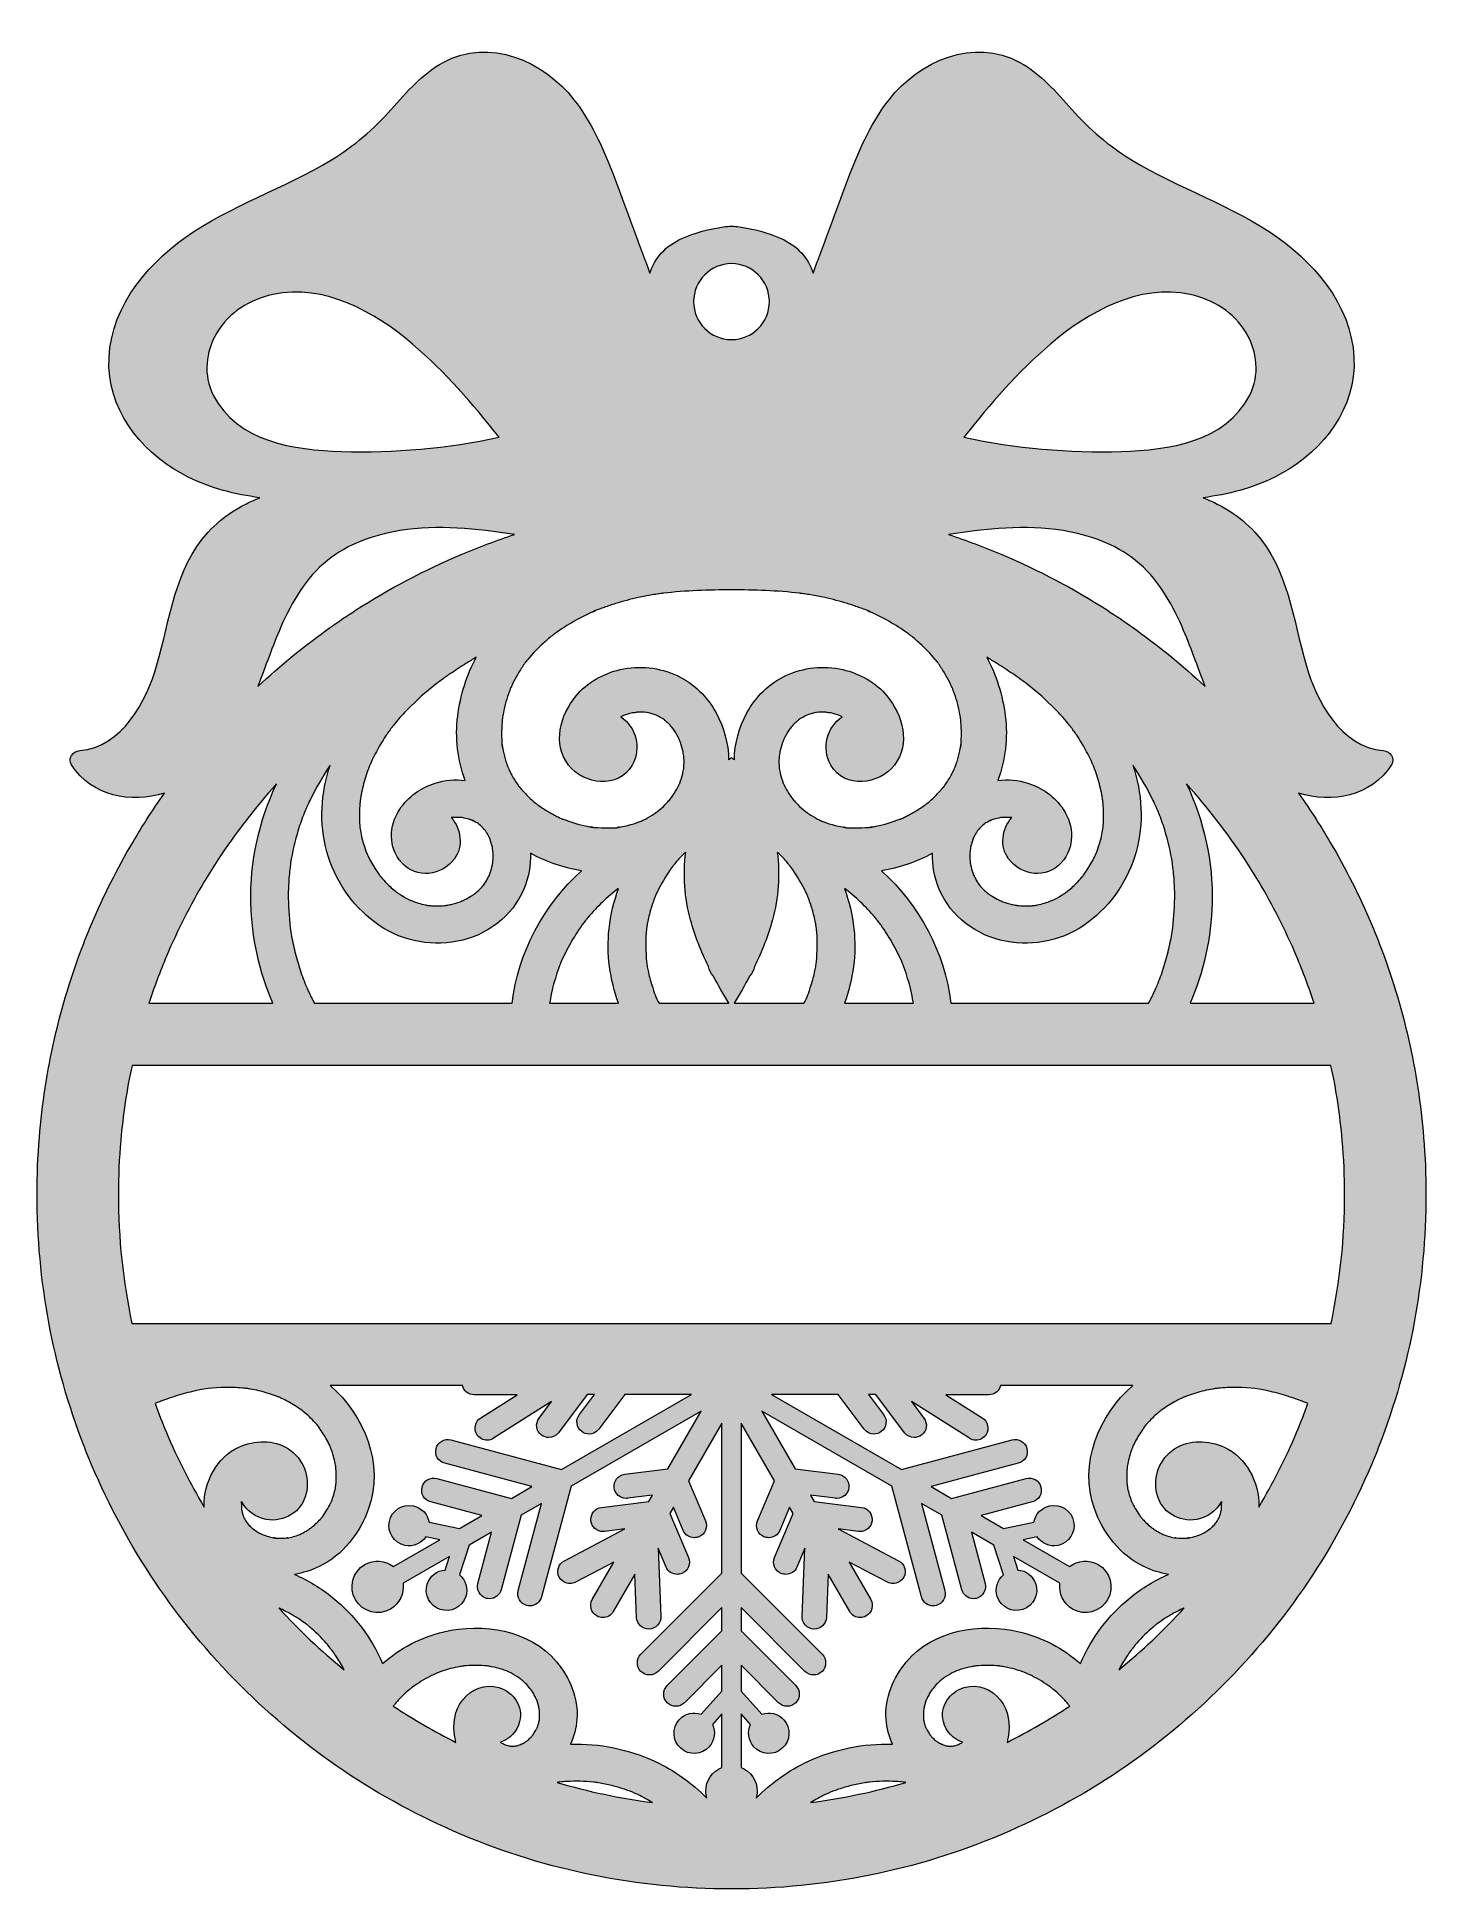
# Model space of a CAD drawing. Extents: x 684 to 836, y -640 to -438.
import ezdxf

# ---------------------------------------------------------------- set-up
doc = ezdxf.new("R2010")
doc.units = 0
doc.header["$MEASUREMENT"] = 0
doc.layers.add('Layer 1', color=7, linetype='Continuous', lineweight=0)

msp = doc.modelspace()

# ---------------------------------------------------------------- hatches: boundary and pattern name
at = {"layer": 'Layer 1', "true_color": 0x000000, "transparency": 33554687}
h = msp.add_hatch(color=18, dxfattribs=at)
h.dxf.hatch_style = 2
edge = h.paths.add_edge_path()
edge.add_spline(control_points=[(821.52, -590.31), (820.33, -593.13), (818.95, -595.84), (817.42, -598.43), (817.42, -598.4), (817.43, -598.36), (817.43, -598.33), (817.44, -595.74), (816.06, -592.99), (813.64, -591.89), (811.94, -591.12), (809.85, -591.05), (808.24, -592.1), (806.63, -593.16), (805.88, -595.09), (806.31, -596.96), (806.78, -598.95), (808.7, -600.12), (810.67, -599.77), (811.76, -599.57), (812.79, -598.84), (813.33, -597.86), (813.34, -597.97), (813.33, -598.11), (813.34, -597.87), (813.34, -597.86), (813.34, -597.85), (813.34, -597.84), (813.34, -597.84), (813.34, -597.84), (813.34, -597.83), (813.34, -597.91), (813.34, -598.02), (813.34, -598.04), (813.35, -598.23), (813.35, -598.43), (813.34, -598.62), (813.34, -598.64), (813.34, -598.7), (813.34, -598.75), (813.33, -598.77), (813.32, -598.78), (813.32, -598.81), (813.26, -599.04), (813.2, -599.27), (813.13, -599.5), (813.07, -599.57), (813.04, -599.67), (812.99, -599.75), (812.93, -599.86), (812.6, -600.31), (812.75, -600.15), (812.64, -600.28), (812.52, -600.41), (812.4, -600.53), (812.33, -600.6), (812.25, -600.67), (812.17, -600.74), (812.09, -600.82), (811.7, -601.06), (812.09, -600.82), (811.91, -600.93), (811.75, -601.05), (811.56, -601.16), (811.45, -601.23), (811.33, -601.29), (811.21, -601.35), (811.2, -601.35), (811.18, -601.36), (811.16, -601.37), (811.09, -601.4), (810.9, -601.48), (810.89, -601.48), (810.79, -601.52), (810.69, -601.55), (810.59, -601.58), (810.33, -601.66), (810.07, -601.72), (809.81, -601.77), (809.79, -601.78), (809.76, -601.78), (809.73, -601.79), (809.77, -601.78), (809.81, -601.78), (809.88, -601.77), (809.82, -601.78), (809.76, -601.78), (809.7, -601.79), (809.64, -601.8), (809.6, -601.8), (809.64, -601.8), (809.61, -601.8), (809.58, -601.8), (809.55, -601.8), (809.31, -601.82), (809.07, -601.83), (808.83, -601.82), (808.72, -601.82), (808.1, -601.74), (808.37, -601.79), (808.15, -601.75), (807.92, -601.7), (807.7, -601.64), (807.49, -601.58), (807.28, -601.51), (807.08, -601.44), (807.07, -601.43), (807.07, -601.43), (807.07, -601.43), (806.98, -601.39), (806.9, -601.35), (806.81, -601.31), (806.59, -601.2), (806.38, -601.08), (806.17, -600.95), (806.06, -600.87), (805.94, -600.79), (805.83, -600.72), (805.81, -600.71), (805.79, -600.7), (805.77, -600.69), (805.42, -600.38), (805.08, -600.08), (804.76, -599.73), (804.69, -599.65), (804.62, -599.56), (804.55, -599.48), (804.53, -599.46), (804.52, -599.45), (804.51, -599.44), (804.51, -599.44), (804.51, -599.44), (804.51, -599.43), (804.35, -599.2), (804.19, -598.98), (804.05, -598.74), (803.92, -598.53), (803.8, -598.31), (803.69, -598.09), (803.64, -597.99), (803.6, -597.9), (803.55, -597.8), (803.38, -597.34), (803.23, -596.87), (803.13, -596.38), (803.13, -596.38), (803.11, -596.29), (803.1, -596.2), (803.09, -596.13), (803.07, -596.02), (803.07, -595.98), (803.04, -595.71), (803.03, -595.43), (803.03, -595.16), (803.02, -594.92), (803.03, -594.67), (803.05, -594.43), (803.06, -594.31), (803.07, -594.19), (803.08, -594.07), (803.08, -594.04), (803.08, -594.02), (803.09, -594), (803.09, -593.97), (803.1, -593.94), (803.11, -593.89), (803.22, -593.35), (803.35, -592.82), (803.52, -592.3), (803.56, -592.18), (803.61, -592.07), (803.65, -591.95), (803.66, -591.93), (803.68, -591.87), (803.7, -591.83), (803.81, -591.58), (803.93, -591.34), (804.06, -591.1), (804.3, -590.64), (804.61, -590.22), (804.89, -589.78), (804.89, -589.77), (804.9, -589.76), (804.91, -589.75), (805, -589.63), (805.1, -589.51), (805.2, -589.4), (805.4, -589.17), (805.61, -588.94), (805.83, -588.73), (806.01, -588.55), (806.19, -588.38), (806.38, -588.22), (806.43, -588.18), (806.84, -587.86), (806.79, -587.88), (807.25, -587.55), (807.73, -587.25), (808.23, -586.97), (808.5, -586.82), (808.79, -586.68), (809.07, -586.55), (809.12, -586.53), (809.25, -586.47), (809.31, -586.44), (809.42, -586.4), (809.53, -586.36), (809.64, -586.31), (810.24, -586.09), (810.85, -585.91), (811.46, -585.76), (811.77, -585.69), (812.09, -585.63), (812.4, -585.57), (812.52, -585.55), (812.64, -585.53), (812.76, -585.51), (812.81, -585.51), (812.92, -585.49), (812.99, -585.49), (813.67, -585.42), (814.35, -585.39), (815.02, -585.4), (816.57, -585.42), (817.42, -585.54), (818.93, -585.9), (819.62, -586.07), (820.31, -586.27), (820.99, -586.49), (821.33, -586.61), (821.66, -586.73), (822, -586.85), (822.17, -586.92), (822.33, -586.98), (822.5, -587.05), (822.58, -587.08), (822.62, -587.09), (822.64, -587.1), (822.65, -587.11), (822.69, -587.12), (822.76, -587.15), (822.38, -588.21), (821.96, -589.27), (821.52, -590.31)], knot_values=[0, 0, 0, 0, 1, 1, 1, 2, 2, 2, 3, 3, 3, 4, 4, 4, 5, 5, 5, 6, 6, 6, 7, 7, 7, 8, 8, 8, 9, 9, 9, 10, 10, 10, 11, 11, 11, 12, 12, 12, 13, 13, 13, 14, 14, 14, 15, 15, 15, 16, 16, 16, 17, 17, 17, 18, 18, 18, 19, 19, 19, 20, 20, 20, 21, 21, 21, 22, 22, 22, 23, 23, 23, 24, 24, 24, 25, 25, 25, 26, 26, 26, 27, 27, 27, 28, 28, 28, 29, 29, 29, 30, 30, 30, 31, 31, 31, 32, 32, 32, 33, 33, 33, 34, 34, 34, 35, 35, 35, 36, 36, 36, 37, 37, 37, 38, 38, 38, 39, 39, 39, 40, 40, 40, 41, 41, 41, 42, 42, 42, 43, 43, 43, 44, 44, 44, 45, 45, 45, 46, 46, 46, 47, 47, 47, 48, 48, 48, 49, 49, 49, 50, 50, 50, 51, 51, 51, 52, 52, 52, 53, 53, 53, 54, 54, 54, 55, 55, 55, 56, 56, 56, 57, 57, 57, 58, 58, 58, 59, 59, 59, 60, 60, 60, 61, 61, 61, 62, 62, 62, 63, 63, 63, 64, 64, 64, 65, 65, 65, 66, 66, 66, 67, 67, 67, 68, 68, 68, 69, 69, 69, 70, 70, 70, 71, 71, 71, 72, 72, 72, 73, 73, 73, 74, 74, 74, 75, 75, 75, 76, 76, 76, 77, 77, 77, 78, 78, 78, 79, 79, 79, 80, 80, 80, 81, 81, 81, 81], degree=3, periodic=0)
edge = h.paths.add_edge_path()
edge.add_spline(control_points=[(802.18, -616.13), (802.43, -615.66), (802.7, -615.19), (802.99, -614.74), (803.11, -614.56), (803.24, -614.38), (803.36, -614.2), (803.39, -614.16), (803.59, -613.89), (803.62, -613.85), (803.84, -613.56), (804.08, -613.29), (804.32, -613.02), (804.89, -612.39), (805.5, -611.83), (806.14, -611.29), (806.19, -611.25), (806.22, -611.22), (806.24, -611.21), (806.26, -611.19), (806.29, -611.17), (806.34, -611.14), (806.55, -610.99), (806.76, -610.83), (806.98, -610.69), (807.31, -610.47), (807.64, -610.27), (807.98, -610.07), (808.38, -609.85), (808.79, -609.64), (809.21, -609.44), (809.22, -609.44), (809.26, -609.42), (809.3, -609.4), (807.09, -611.83), (804.71, -614.07), (802.18, -616.13)], knot_values=[0, 0, 0, 0, 1, 1, 1, 2, 2, 2, 3, 3, 3, 4, 4, 4, 5, 5, 5, 6, 6, 6, 7, 7, 7, 8, 8, 8, 9, 9, 9, 10, 10, 10, 11, 11, 11, 12, 12, 12, 12], degree=3, periodic=0)
edge = h.paths.add_edge_path()
edge.add_spline(control_points=[(790, -624.04), (790.05, -623.86), (790.09, -623.67), (790.13, -623.48), (790.38, -622.06), (790.17, -620.58), (789.27, -619.41), (788.35, -618.22), (786.82, -617.65), (785.35, -618.07), (783.76, -618.51), (782.65, -620.14), (783.07, -621.78), (783.36, -622.88), (784.15, -623.71), (785.15, -624.03), (785.04, -624.1), (784.94, -624.16), (784.83, -624.21), (784.77, -624.25), (784.64, -624.3), (784.61, -624.31), (784.53, -624.34), (784.44, -624.37), (784.36, -624.39), (784.28, -624.41), (784.01, -624.45), (784.04, -624.46), (783.96, -624.46), (783.88, -624.46), (783.8, -624.46), (783.72, -624.46), (783.44, -624.42), (783.48, -624.43), (783.34, -624.4), (783.21, -624.37), (783.07, -624.32), (782.97, -624.29), (782.54, -624.06), (782.96, -624.29), (782.82, -624.21), (782.68, -624.14), (782.54, -624.06), (782.43, -623.99), (782.33, -623.92), (782.22, -623.85), (782.21, -623.84), (782.19, -623.82), (782.17, -623.8), (782.06, -623.68), (781.93, -623.58), (781.82, -623.46), (781.79, -623.42), (781.64, -623.24), (781.61, -623.21), (781.47, -623), (781.35, -622.78), (781.23, -622.56), (781.23, -622.57), (781.12, -622.33), (781.09, -622.26), (781.04, -622.11), (781, -621.95), (780.96, -621.79), (780.94, -621.72), (780.9, -621.43), (780.9, -621.46), (780.89, -621.36), (780.89, -621.26), (780.89, -621.15), (780.89, -621.03), (780.89, -620.91), (780.89, -620.79), (780.9, -620.74), (780.93, -620.48), (780.93, -620.44), (781, -620.1), (781.1, -619.76), (781.21, -619.42), (781.22, -619.39), (781.23, -619.36), (781.24, -619.33), (781.25, -619.31), (781.27, -619.28), (781.29, -619.25), (781.38, -619.09), (781.45, -618.93), (781.54, -618.77), (781.63, -618.61), (781.73, -618.46), (781.83, -618.31), (781.85, -618.28), (782.05, -618.04), (782.05, -618.03), (782.22, -617.84), (782.38, -617.66), (782.56, -617.49), (782.67, -617.38), (782.79, -617.28), (782.9, -617.18), (782.74, -617.33), (783.24, -616.94), (783.31, -616.9), (783.62, -616.7), (783.96, -616.53), (784.29, -616.35), (784.34, -616.33), (784.37, -616.31), (784.39, -616.3), (784.42, -616.29), (784.46, -616.28), (784.5, -616.26), (784.68, -616.2), (784.85, -616.14), (785.04, -616.08), (785.4, -615.97), (785.76, -615.87), (786.14, -615.8), (786.26, -615.78), (786.39, -615.76), (786.51, -615.73), (786.52, -615.73), (786.53, -615.73), (786.54, -615.73), (786.67, -615.71), (786.79, -615.7), (786.91, -615.69), (787.66, -615.63), (788.4, -615.67), (789.15, -615.72), (789.18, -615.73), (789.21, -615.73), (789.23, -615.73), (789.25, -615.73), (789.27, -615.74), (789.3, -615.74), (789.47, -615.77), (789.64, -615.8), (789.82, -615.84), (790.16, -615.9), (790.5, -615.99), (790.84, -616.08), (791.23, -616.19), (791.62, -616.32), (792, -616.47), (792.05, -616.49), (792.42, -616.66), (792.29, -616.6), (792.46, -616.67), (792.63, -616.75), (792.79, -616.83), (793.47, -617.18), (794.11, -617.59), (794.73, -618.02), (794.76, -618.05), (794.79, -618.06), (794.81, -618.08), (794.82, -618.09), (794.85, -618.11), (794.87, -618.13), (795.05, -618.29), (795.23, -618.43), (795.41, -618.59), (795.71, -618.86), (796, -619.15), (796.28, -619.45), (796.4, -619.58), (796.51, -619.71), (796.63, -619.84), (796.65, -619.87), (796.74, -619.99), (796.82, -620.09), (794.63, -621.54), (792.35, -622.86), (790, -624.04)], knot_values=[0, 0, 0, 0, 1, 1, 1, 2, 2, 2, 3, 3, 3, 4, 4, 4, 5, 5, 5, 6, 6, 6, 7, 7, 7, 8, 8, 8, 9, 9, 9, 10, 10, 10, 11, 11, 11, 12, 12, 12, 13, 13, 13, 14, 14, 14, 15, 15, 15, 16, 16, 16, 17, 17, 17, 18, 18, 18, 19, 19, 19, 20, 20, 20, 21, 21, 21, 22, 22, 22, 23, 23, 23, 24, 24, 24, 25, 25, 25, 26, 26, 26, 27, 27, 27, 28, 28, 28, 29, 29, 29, 30, 30, 30, 31, 31, 31, 32, 32, 32, 33, 33, 33, 34, 34, 34, 35, 35, 35, 36, 36, 36, 37, 37, 37, 38, 38, 38, 39, 39, 39, 40, 40, 40, 41, 41, 41, 42, 42, 42, 43, 43, 43, 44, 44, 44, 45, 45, 45, 46, 46, 46, 47, 47, 47, 48, 48, 48, 49, 49, 49, 50, 50, 50, 51, 51, 51, 52, 52, 52, 53, 53, 53, 54, 54, 54, 55, 55, 55, 56, 56, 56, 57, 57, 57, 58, 58, 58, 58], degree=3, periodic=0)
edge = h.paths.add_edge_path()
edge.add_spline(control_points=[(768.61, -630.59), (769.12, -630.28), (769.65, -629.99), (770.19, -629.73), (770.25, -629.71), (770.59, -629.55), (770.65, -629.52), (770.68, -629.51), (770.71, -629.5), (770.76, -629.48), (770.88, -629.43), (771.01, -629.38), (771.14, -629.33), (771.59, -629.16), (772.05, -629.01), (772.52, -628.88), (772.98, -628.75), (773.45, -628.64), (773.93, -628.55), (774.17, -628.5), (774.42, -628.46), (774.67, -628.42), (774.47, -628.45), (775.01, -628.37), (775.02, -628.37), (775.98, -628.27), (776.95, -628.25), (777.91, -628.3), (778.18, -628.32), (778.46, -628.34), (778.73, -628.37), (778.76, -628.37), (778.89, -628.39), (778.99, -628.4), (775.62, -629.4), (772.15, -630.13), (768.61, -630.59)], knot_values=[0, 0, 0, 0, 1, 1, 1, 2, 2, 2, 3, 3, 3, 4, 4, 4, 5, 5, 5, 6, 6, 6, 7, 7, 7, 8, 8, 8, 9, 9, 9, 10, 10, 10, 11, 11, 11, 12, 12, 12, 12], degree=3, periodic=0)
edge = h.paths.add_edge_path()
edge.add_spline(control_points=[(741.01, -628.4), (741.11, -628.39), (741.24, -628.37), (741.27, -628.37), (741.54, -628.34), (741.82, -628.32), (742.09, -628.3), (743.05, -628.25), (744.02, -628.27), (744.98, -628.37), (744.99, -628.37), (745.53, -628.45), (745.33, -628.42), (745.58, -628.46), (745.83, -628.5), (746.07, -628.55), (746.55, -628.64), (747.02, -628.75), (747.48, -628.88), (747.95, -629.01), (748.41, -629.16), (748.86, -629.33), (748.99, -629.38), (749.12, -629.43), (749.24, -629.48), (749.29, -629.5), (749.32, -629.51), (749.35, -629.52), (749.41, -629.55), (749.75, -629.71), (749.81, -629.73), (750.35, -629.99), (750.88, -630.28), (751.39, -630.59), (747.85, -630.13), (744.38, -629.4), (741.01, -628.4)], knot_values=[0, 0, 0, 0, 1, 1, 1, 2, 2, 2, 3, 3, 3, 4, 4, 4, 5, 5, 5, 6, 6, 6, 7, 7, 7, 8, 8, 8, 9, 9, 9, 10, 10, 10, 11, 11, 11, 12, 12, 12, 12], degree=3, periodic=0)
edge = h.paths.add_edge_path()
edge.add_spline(control_points=[(736.2, -624.46), (736.12, -624.46), (736.04, -624.46), (735.96, -624.46), (735.99, -624.45), (735.72, -624.41), (735.64, -624.39), (735.56, -624.37), (735.47, -624.34), (735.39, -624.31), (735.36, -624.3), (735.23, -624.25), (735.17, -624.21), (735.06, -624.16), (734.96, -624.1), (734.85, -624.03), (735.85, -623.71), (736.64, -622.88), (736.93, -621.78), (737.35, -620.14), (736.24, -618.51), (734.65, -618.07), (733.18, -617.65), (731.65, -618.22), (730.73, -619.41), (729.83, -620.58), (729.62, -622.06), (729.87, -623.48), (729.91, -623.67), (729.95, -623.86), (730, -624.04), (727.65, -622.86), (725.37, -621.54), (723.18, -620.09), (723.26, -619.99), (723.35, -619.87), (723.37, -619.84), (723.49, -619.71), (723.6, -619.58), (723.72, -619.45), (724, -619.15), (724.29, -618.86), (724.59, -618.59), (724.77, -618.43), (724.95, -618.29), (725.13, -618.13), (725.15, -618.11), (725.18, -618.09), (725.19, -618.08), (725.21, -618.06), (725.24, -618.05), (725.27, -618.02), (725.89, -617.59), (726.53, -617.18), (727.21, -616.83), (727.37, -616.75), (727.54, -616.67), (727.71, -616.6), (727.58, -616.66), (727.95, -616.49), (728, -616.47), (728.38, -616.32), (728.77, -616.19), (729.16, -616.08), (729.5, -615.99), (729.84, -615.9), (730.18, -615.84), (730.36, -615.8), (730.53, -615.77), (730.7, -615.74), (730.73, -615.74), (730.75, -615.73), (730.77, -615.73), (730.79, -615.73), (730.82, -615.73), (730.85, -615.72), (731.6, -615.67), (732.34, -615.63), (733.09, -615.69), (733.21, -615.7), (733.33, -615.71), (733.46, -615.73), (733.47, -615.73), (733.48, -615.73), (733.49, -615.73), (733.61, -615.76), (733.74, -615.78), (733.86, -615.8), (734.24, -615.87), (734.6, -615.97), (734.96, -616.08), (735.15, -616.14), (735.32, -616.2), (735.5, -616.26), (735.54, -616.28), (735.58, -616.29), (735.61, -616.3), (735.63, -616.31), (735.66, -616.33), (735.71, -616.35), (736.04, -616.53), (736.38, -616.7), (736.69, -616.9), (736.76, -616.94), (737.26, -617.33), (737.1, -617.18), (737.21, -617.28), (737.33, -617.38), (737.44, -617.49), (737.62, -617.66), (737.78, -617.84), (737.95, -618.03), (737.95, -618.04), (738.15, -618.28), (738.17, -618.31), (738.27, -618.46), (738.37, -618.61), (738.46, -618.77), (738.55, -618.93), (738.62, -619.09), (738.71, -619.25), (738.73, -619.28), (738.75, -619.31), (738.76, -619.33), (738.77, -619.36), (738.78, -619.39), (738.79, -619.42), (738.9, -619.76), (739, -620.1), (739.07, -620.44), (739.07, -620.48), (739.1, -620.74), (739.11, -620.79), (739.11, -620.91), (739.11, -621.03), (739.11, -621.15), (739.11, -621.26), (739.11, -621.36), (739.1, -621.46), (739.1, -621.43), (739.06, -621.72), (739.04, -621.79), (739, -621.95), (738.96, -622.11), (738.91, -622.26), (738.88, -622.33), (738.77, -622.57), (738.77, -622.56), (738.65, -622.78), (738.53, -623), (738.39, -623.21), (738.36, -623.24), (738.21, -623.42), (738.18, -623.46), (738.07, -623.58), (737.94, -623.68), (737.83, -623.8), (737.81, -623.82), (737.79, -623.84), (737.78, -623.85), (737.67, -623.92), (737.57, -623.99), (737.46, -624.06), (737.32, -624.14), (737.18, -624.21), (737.04, -624.29), (737.46, -624.06), (737.03, -624.29), (736.93, -624.32), (736.79, -624.37), (736.66, -624.4), (736.52, -624.43), (736.56, -624.42), (736.28, -624.46), (736.2, -624.46)], knot_values=[0, 0, 0, 0, 1, 1, 1, 2, 2, 2, 3, 3, 3, 4, 4, 4, 5, 5, 5, 6, 6, 6, 7, 7, 7, 8, 8, 8, 9, 9, 9, 10, 10, 10, 11, 11, 11, 12, 12, 12, 13, 13, 13, 14, 14, 14, 15, 15, 15, 16, 16, 16, 17, 17, 17, 18, 18, 18, 19, 19, 19, 20, 20, 20, 21, 21, 21, 22, 22, 22, 23, 23, 23, 24, 24, 24, 25, 25, 25, 26, 26, 26, 27, 27, 27, 28, 28, 28, 29, 29, 29, 30, 30, 30, 31, 31, 31, 32, 32, 32, 33, 33, 33, 34, 34, 34, 35, 35, 35, 36, 36, 36, 37, 37, 37, 38, 38, 38, 39, 39, 39, 40, 40, 40, 41, 41, 41, 42, 42, 42, 43, 43, 43, 44, 44, 44, 45, 45, 45, 46, 46, 46, 47, 47, 47, 48, 48, 48, 49, 49, 49, 50, 50, 50, 51, 51, 51, 52, 52, 52, 53, 53, 53, 54, 54, 54, 55, 55, 55, 56, 56, 56, 57, 57, 57, 58, 58, 58, 58], degree=3, periodic=0)
edge = h.paths.add_edge_path()
edge.add_spline(control_points=[(710.7, -609.4), (710.74, -609.42), (710.78, -609.44), (710.79, -609.44), (711.21, -609.64), (711.62, -609.85), (712.02, -610.07), (712.36, -610.27), (712.69, -610.47), (713.02, -610.69), (713.24, -610.83), (713.45, -610.99), (713.66, -611.14), (713.71, -611.17), (713.74, -611.19), (713.76, -611.21), (713.78, -611.22), (713.81, -611.25), (713.86, -611.29), (714.5, -611.83), (715.11, -612.39), (715.68, -613.02), (715.92, -613.29), (716.16, -613.56), (716.38, -613.85), (716.41, -613.89), (716.61, -614.16), (716.64, -614.2), (716.76, -614.38), (716.89, -614.56), (717.01, -614.74), (717.3, -615.19), (717.57, -615.66), (717.82, -616.13), (715.29, -614.07), (712.91, -611.83), (710.7, -609.4)], knot_values=[0, 0, 0, 0, 1, 1, 1, 2, 2, 2, 3, 3, 3, 4, 4, 4, 5, 5, 5, 6, 6, 6, 7, 7, 7, 8, 8, 8, 9, 9, 9, 10, 10, 10, 11, 11, 11, 12, 12, 12, 12], degree=3, periodic=0)
edge = h.paths.add_edge_path()
edge.add_spline(control_points=[(698.48, -590.31), (698.04, -589.27), (697.62, -588.21), (697.24, -587.15), (697.31, -587.12), (697.35, -587.11), (697.36, -587.1), (697.38, -587.09), (697.42, -587.08), (697.5, -587.05), (697.67, -586.98), (697.83, -586.92), (698, -586.85), (698.34, -586.73), (698.67, -586.61), (699.01, -586.49), (699.69, -586.27), (700.38, -586.07), (701.07, -585.9), (702.58, -585.54), (703.43, -585.42), (704.98, -585.4), (705.65, -585.39), (706.33, -585.42), (707.01, -585.49), (707.08, -585.49), (707.19, -585.51), (707.24, -585.51), (707.36, -585.53), (707.48, -585.55), (707.6, -585.57), (707.91, -585.63), (708.23, -585.69), (708.54, -585.76), (709.15, -585.91), (709.76, -586.09), (710.36, -586.31), (710.47, -586.36), (710.58, -586.4), (710.69, -586.44), (710.75, -586.47), (710.88, -586.53), (710.93, -586.55), (711.21, -586.68), (711.5, -586.82), (711.77, -586.97), (712.27, -587.25), (712.75, -587.55), (713.21, -587.88), (713.16, -587.86), (713.57, -588.18), (713.62, -588.22), (713.81, -588.38), (713.99, -588.55), (714.17, -588.73), (714.39, -588.94), (714.6, -589.17), (714.8, -589.4), (714.9, -589.51), (715, -589.63), (715.09, -589.75), (715.1, -589.76), (715.11, -589.77), (715.11, -589.78), (715.39, -590.22), (715.7, -590.64), (715.94, -591.1), (716.07, -591.34), (716.19, -591.58), (716.3, -591.83), (716.32, -591.87), (716.34, -591.93), (716.35, -591.95), (716.39, -592.07), (716.44, -592.18), (716.48, -592.3), (716.65, -592.82), (716.78, -593.35), (716.89, -593.89), (716.9, -593.94), (716.91, -593.97), (716.91, -594), (716.92, -594.02), (716.92, -594.04), (716.92, -594.07), (716.93, -594.19), (716.94, -594.31), (716.95, -594.43), (716.97, -594.67), (716.98, -594.92), (716.97, -595.16), (716.97, -595.43), (716.96, -595.71), (716.93, -595.98), (716.93, -596.02), (716.91, -596.13), (716.9, -596.2), (716.89, -596.29), (716.87, -596.38), (716.87, -596.38), (716.77, -596.87), (716.62, -597.34), (716.45, -597.8), (716.4, -597.9), (716.36, -597.99), (716.31, -598.09), (716.2, -598.31), (716.08, -598.53), (715.95, -598.74), (715.81, -598.98), (715.65, -599.2), (715.49, -599.43), (715.49, -599.44), (715.49, -599.44), (715.49, -599.44), (715.48, -599.45), (715.47, -599.46), (715.45, -599.48), (715.38, -599.56), (715.31, -599.65), (715.24, -599.73), (714.92, -600.08), (714.58, -600.38), (714.23, -600.69), (714.21, -600.7), (714.19, -600.71), (714.17, -600.72), (714.06, -600.79), (713.94, -600.87), (713.83, -600.95), (713.62, -601.08), (713.41, -601.2), (713.19, -601.31), (713.1, -601.35), (713.02, -601.39), (712.93, -601.43), (712.93, -601.43), (712.93, -601.43), (712.92, -601.44), (712.72, -601.51), (712.51, -601.58), (712.3, -601.64), (712.08, -601.7), (711.85, -601.75), (711.63, -601.79), (711.9, -601.74), (711.28, -601.82), (711.17, -601.82), (710.93, -601.83), (710.69, -601.82), (710.45, -601.8), (710.42, -601.8), (710.39, -601.8), (710.36, -601.8), (710.4, -601.8), (710.36, -601.8), (710.3, -601.79), (710.24, -601.78), (710.18, -601.78), (710.12, -601.77), (710.19, -601.78), (710.23, -601.78), (710.27, -601.79), (710.24, -601.78), (710.21, -601.78), (710.19, -601.77), (709.93, -601.72), (709.67, -601.66), (709.41, -601.58), (709.31, -601.55), (709.21, -601.52), (709.11, -601.48), (709.1, -601.48), (708.91, -601.4), (708.84, -601.37), (708.82, -601.36), (708.8, -601.35), (708.79, -601.35), (708.67, -601.29), (708.55, -601.23), (708.44, -601.16), (708.25, -601.05), (708.09, -600.93), (707.91, -600.82), (708.3, -601.06), (707.91, -600.82), (707.83, -600.74), (707.75, -600.67), (707.67, -600.6), (707.6, -600.53), (707.48, -600.41), (707.36, -600.28), (707.25, -600.15), (707.4, -600.31), (707.07, -599.86), (707.01, -599.75), (706.96, -599.67), (706.93, -599.57), (706.87, -599.5), (706.8, -599.27), (706.74, -599.04), (706.68, -598.81), (706.68, -598.78), (706.67, -598.77), (706.66, -598.75), (706.66, -598.7), (706.66, -598.64), (706.66, -598.62), (706.65, -598.43), (706.65, -598.23), (706.66, -598.04), (706.66, -598.02), (706.66, -597.91), (706.66, -597.83), (706.66, -597.84), (706.66, -597.84), (706.66, -597.84), (706.66, -597.85), (706.66, -597.86), (706.66, -597.87), (706.67, -598.11), (706.66, -597.97), (706.67, -597.86), (707.21, -598.84), (708.24, -599.57), (709.33, -599.77), (711.3, -600.12), (713.22, -598.95), (713.69, -596.96), (714.12, -595.09), (713.37, -593.16), (711.76, -592.1), (710.15, -591.05), (708.06, -591.12), (706.36, -591.89), (703.94, -592.99), (702.56, -595.74), (702.57, -598.33), (702.57, -598.36), (702.58, -598.4), (702.58, -598.43), (701.05, -595.84), (699.67, -593.13), (698.48, -590.31)], knot_values=[0, 0, 0, 0, 1, 1, 1, 2, 2, 2, 3, 3, 3, 4, 4, 4, 5, 5, 5, 6, 6, 6, 7, 7, 7, 8, 8, 8, 9, 9, 9, 10, 10, 10, 11, 11, 11, 12, 12, 12, 13, 13, 13, 14, 14, 14, 15, 15, 15, 16, 16, 16, 17, 17, 17, 18, 18, 18, 19, 19, 19, 20, 20, 20, 21, 21, 21, 22, 22, 22, 23, 23, 23, 24, 24, 24, 25, 25, 25, 26, 26, 26, 27, 27, 27, 28, 28, 28, 29, 29, 29, 30, 30, 30, 31, 31, 31, 32, 32, 32, 33, 33, 33, 34, 34, 34, 35, 35, 35, 36, 36, 36, 37, 37, 37, 38, 38, 38, 39, 39, 39, 40, 40, 40, 41, 41, 41, 42, 42, 42, 43, 43, 43, 44, 44, 44, 45, 45, 45, 46, 46, 46, 47, 47, 47, 48, 48, 48, 49, 49, 49, 50, 50, 50, 51, 51, 51, 52, 52, 52, 53, 53, 53, 54, 54, 54, 55, 55, 55, 56, 56, 56, 57, 57, 57, 58, 58, 58, 59, 59, 59, 60, 60, 60, 61, 61, 61, 62, 62, 62, 63, 63, 63, 64, 64, 64, 65, 65, 65, 66, 66, 66, 67, 67, 67, 68, 68, 68, 69, 69, 69, 70, 70, 70, 71, 71, 71, 72, 72, 72, 73, 73, 73, 74, 74, 74, 75, 75, 75, 76, 76, 76, 77, 77, 77, 78, 78, 78, 79, 79, 79, 80, 80, 80, 81, 81, 81, 81], degree=3, periodic=0)
edge = h.paths.add_edge_path()
edge.add_spline(control_points=[(698.48, -538.46), (699.67, -535.66), (701.06, -532.9), (702.63, -530.28), (703.09, -529.51), (703.57, -528.73), (704.07, -527.97), (705.98, -525.06), (708.12, -522.29), (710.46, -519.69), (708.56, -523.74), (707.55, -528.15), (707.67, -532.67), (707.77, -536.41), (708.58, -540.15), (710.07, -543.58), (710.07, -543.58), (700.46, -543.58), (700.46, -543.58), (700.46, -543.58), (696.56, -543.58), (696.56, -543.58), (697.13, -541.85), (697.77, -540.14), (698.48, -538.46)], knot_values=[0, 0, 0, 0, 1, 1, 1, 2, 2, 2, 3, 3, 3, 4, 4, 4, 5, 5, 5, 6, 6, 6, 7, 7, 7, 8, 8, 8, 8], degree=3, periodic=0)
edge = h.paths.add_edge_path()
edge.add_spline(control_points=[(710.94, -502.6), (712.13, -499.88), (713.65, -497.24), (716, -495.36), (718.25, -493.55), (721.07, -492.58), (723.9, -492.12), (728.06, -491.44), (732.22, -491.92), (736.38, -492.54), (734.42, -493.18), (732.48, -493.91), (730.57, -494.72), (726.57, -496.41), (722.7, -498.45), (719.07, -500.79), (718.14, -501.39), (717.23, -502.01), (716.34, -502.63), (713.58, -504.59), (710.92, -506.76), (708.42, -509.1), (709.27, -506.92), (710.02, -504.69), (710.94, -502.6)], knot_values=[0, 0, 0, 0, 1, 1, 1, 2, 2, 2, 3, 3, 3, 4, 4, 4, 5, 5, 5, 6, 6, 6, 7, 7, 7, 8, 8, 8, 8], degree=3, periodic=0)
edge = h.paths.add_edge_path()
edge.add_spline(control_points=[(703.58, -477.37), (702.47, -475.19), (702.73, -472.66), (703.96, -470.59), (705.29, -468.35), (707.55, -466.95), (710.06, -466.41), (715.7, -465.21), (721.13, -468.3), (725.28, -471.82), (728.82, -474.82), (731.83, -478.35), (734.71, -481.96), (729.07, -483.15), (723.3, -483.68), (717.53, -483.5), (712.41, -483.33), (706.17, -482.48), (703.58, -477.37)], knot_values=[0, 0, 0, 0, 1, 1, 1, 2, 2, 2, 3, 3, 3, 4, 4, 4, 5, 5, 5, 6, 6, 6, 6], degree=3, periodic=0)
edge = h.paths.add_edge_path()
edge.add_spline(control_points=[(760, -463.05), (762.28, -463.06), (764.13, -464.91), (764.13, -467.19), (764.13, -469.47), (762.28, -471.32), (760, -471.32), (757.72, -471.32), (755.87, -469.47), (755.87, -467.19), (755.87, -464.91), (757.72, -463.06), (760, -463.05)], knot_values=[0, 0, 0, 0, 1, 1, 1, 2, 2, 2, 3, 3, 3, 4, 4, 4, 4], degree=3, periodic=0)
edge = h.paths.add_edge_path()
edge.add_spline(control_points=[(796.1, -492.12), (798.93, -492.58), (801.75, -493.55), (804, -495.36), (806.35, -497.24), (807.87, -499.88), (809.06, -502.6), (809.98, -504.69), (810.73, -506.92), (811.58, -509.1), (809.08, -506.76), (806.42, -504.59), (803.66, -502.63), (802.77, -502.01), (801.86, -501.39), (800.93, -500.79), (797.3, -498.45), (793.43, -496.41), (789.43, -494.72), (787.52, -493.91), (785.58, -493.18), (783.62, -492.54), (787.78, -491.92), (791.94, -491.44), (796.1, -492.12)], knot_values=[0, 0, 0, 0, 1, 1, 1, 2, 2, 2, 3, 3, 3, 4, 4, 4, 5, 5, 5, 6, 6, 6, 7, 7, 7, 8, 8, 8, 8], degree=3, periodic=0)
edge = h.paths.add_edge_path()
edge.add_spline(control_points=[(794.72, -471.82), (798.87, -468.3), (804.3, -465.21), (809.94, -466.41), (812.45, -466.95), (814.71, -468.35), (816.04, -470.59), (817.27, -472.66), (817.53, -475.19), (816.42, -477.37), (813.83, -482.48), (807.59, -483.33), (802.47, -483.5), (796.7, -483.68), (790.93, -483.15), (785.29, -481.96), (788.17, -478.35), (791.18, -474.82), (794.72, -471.82)], knot_values=[0, 0, 0, 0, 1, 1, 1, 2, 2, 2, 3, 3, 3, 4, 4, 4, 5, 5, 5, 6, 6, 6, 6], degree=3, periodic=0)
edge = h.paths.add_edge_path()
edge.add_spline(control_points=[(823.44, -543.58), (823.44, -543.58), (819.54, -543.58), (819.54, -543.58), (819.54, -543.58), (809.93, -543.58), (809.93, -543.58), (811.42, -540.15), (812.23, -536.41), (812.33, -532.67), (812.45, -528.15), (811.44, -523.74), (809.54, -519.69), (811.88, -522.29), (814.02, -525.06), (815.93, -527.97), (816.43, -528.73), (816.91, -529.51), (817.37, -530.28), (818.94, -532.9), (820.33, -535.66), (821.52, -538.46), (822.23, -540.14), (822.87, -541.85), (823.44, -543.58)], knot_values=[0, 0, 0, 0, 1, 1, 1, 2, 2, 2, 3, 3, 3, 4, 4, 4, 5, 5, 5, 6, 6, 6, 7, 7, 7, 8, 8, 8, 8], degree=3, periodic=0)
edge = h.paths.add_edge_path()
edge.add_spline(control_points=[(773.33, -535.46), (773.16, -533.94), (772.81, -532.47), (772.29, -531.07), (772.32, -531.09), (772.35, -531.11), (772.38, -531.13), (772.44, -531.17), (772.5, -531.22), (772.55, -531.26), (772.84, -531.49), (773.14, -531.73), (773.42, -531.98), (773.99, -532.49), (774.53, -533.02), (775.05, -533.58), (775.29, -533.86), (775.53, -534.13), (775.77, -534.42), (775.82, -534.48), (775.97, -534.68), (776.01, -534.71), (776.1, -534.83), (776.19, -534.96), (776.28, -535.08), (776.72, -535.7), (777.14, -536.34), (777.51, -537), (777.89, -537.66), (778.22, -538.35), (778.54, -539.04), (778.57, -539.11), (778.6, -539.19), (778.63, -539.26), (778.69, -539.42), (778.75, -539.57), (778.81, -539.73), (778.94, -540.1), (779.07, -540.48), (779.18, -540.86), (779.44, -541.69), (779.64, -542.54), (779.78, -543.41), (779.78, -543.45), (779.79, -543.51), (779.8, -543.58), (779.8, -543.58), (772.3, -543.58), (772.3, -543.58), (773.24, -540.99), (773.63, -538.2), (773.33, -535.46)], knot_values=[0, 0, 0, 0, 1, 1, 1, 2, 2, 2, 3, 3, 3, 4, 4, 4, 5, 5, 5, 6, 6, 6, 7, 7, 7, 8, 8, 8, 9, 9, 9, 10, 10, 10, 11, 11, 11, 12, 12, 12, 13, 13, 13, 14, 14, 14, 15, 15, 15, 16, 16, 16, 17, 17, 17, 17], degree=3, periodic=0)
edge = h.paths.add_edge_path()
edge.add_spline(control_points=[(761.98, -540.6), (762.24, -540.31), (762.43, -539.96), (762.5, -539.57), (763.3, -537.94), (763.99, -536.25), (764.46, -534.5), (765.11, -532.1), (765.3, -529.57), (764.99, -527.11), (765.28, -527.39), (765.56, -527.68), (765.83, -527.98), (765.95, -528.12), (766.07, -528.25), (766.18, -528.39), (766.26, -528.48), (766.33, -528.57), (766.41, -528.67), (766.41, -528.67), (766.42, -528.68), (766.42, -528.69), (766.99, -529.47), (767.51, -530.28), (767.94, -531.14), (768.02, -531.31), (768.1, -531.47), (768.17, -531.63), (768.21, -531.71), (768.24, -531.79), (768.28, -531.87), (768.29, -531.9), (768.3, -531.93), (768.32, -531.98), (768.49, -532.43), (768.66, -532.88), (768.79, -533.34), (768.93, -533.83), (769.05, -534.33), (769.15, -534.83), (769.17, -534.96), (769.19, -535.09), (769.21, -535.22), (769.23, -535.3), (769.23, -535.35), (769.24, -535.39), (769.24, -535.41), (769.25, -535.44), (769.25, -535.46), (769.26, -535.6), (769.28, -535.73), (769.29, -535.86), (769.38, -536.92), (769.34, -537.97), (769.25, -539.02), (769.24, -539.09), (769.24, -539.14), (769.23, -539.18), (769.22, -539.27), (769.21, -539.37), (769.19, -539.46), (769.16, -539.66), (769.12, -539.85), (769.08, -540.05), (768.97, -540.56), (768.84, -541.08), (768.68, -541.58), (768.41, -542.47), (768.24, -542.91), (767.89, -543.58), (767.89, -543.58), (760.3, -543.58), (760.3, -543.58), (760.88, -542.6), (761.45, -541.61), (761.98, -540.6)], knot_values=[0, 0, 0, 0, 1, 1, 1, 2, 2, 2, 3, 3, 3, 4, 4, 4, 5, 5, 5, 6, 6, 6, 7, 7, 7, 8, 8, 8, 9, 9, 9, 10, 10, 10, 11, 11, 11, 12, 12, 12, 13, 13, 13, 14, 14, 14, 15, 15, 15, 16, 16, 16, 17, 17, 17, 18, 18, 18, 19, 19, 19, 20, 20, 20, 21, 21, 21, 22, 22, 22, 23, 23, 23, 24, 24, 24, 25, 25, 25, 25], degree=3, periodic=0)
edge = h.paths.add_edge_path()
edge.add_spline(control_points=[(752.11, -543.58), (751.76, -542.91), (751.59, -542.47), (751.32, -541.58), (751.16, -541.08), (751.03, -540.56), (750.92, -540.05), (750.88, -539.85), (750.84, -539.66), (750.81, -539.46), (750.79, -539.37), (750.78, -539.27), (750.77, -539.18), (750.76, -539.14), (750.76, -539.09), (750.75, -539.02), (750.66, -537.97), (750.62, -536.92), (750.71, -535.86), (750.72, -535.73), (750.74, -535.6), (750.75, -535.46), (750.75, -535.44), (750.76, -535.41), (750.76, -535.39), (750.77, -535.35), (750.77, -535.3), (750.79, -535.22), (750.81, -535.09), (750.83, -534.96), (750.85, -534.83), (750.95, -534.33), (751.07, -533.83), (751.21, -533.34), (751.34, -532.88), (751.51, -532.43), (751.68, -531.98), (751.7, -531.93), (751.71, -531.9), (751.72, -531.87), (751.76, -531.79), (751.79, -531.71), (751.83, -531.63), (751.9, -531.47), (751.98, -531.31), (752.06, -531.14), (752.49, -530.28), (753.01, -529.47), (753.58, -528.69), (753.58, -528.68), (753.59, -528.67), (753.59, -528.67), (753.67, -528.57), (753.74, -528.48), (753.82, -528.39), (753.93, -528.25), (754.05, -528.12), (754.17, -527.98), (754.44, -527.68), (754.72, -527.39), (755.01, -527.11), (754.7, -529.57), (754.89, -532.1), (755.54, -534.5), (756.01, -536.25), (756.7, -537.94), (757.5, -539.57), (757.57, -539.96), (757.76, -540.31), (758.02, -540.6), (758.55, -541.61), (759.12, -542.6), (759.7, -543.58), (759.7, -543.58), (752.11, -543.58), (752.11, -543.58)], knot_values=[0, 0, 0, 0, 1, 1, 1, 2, 2, 2, 3, 3, 3, 4, 4, 4, 5, 5, 5, 6, 6, 6, 7, 7, 7, 8, 8, 8, 9, 9, 9, 10, 10, 10, 11, 11, 11, 12, 12, 12, 13, 13, 13, 14, 14, 14, 15, 15, 15, 16, 16, 16, 17, 17, 17, 18, 18, 18, 19, 19, 19, 20, 20, 20, 21, 21, 21, 22, 22, 22, 23, 23, 23, 24, 24, 24, 25, 25, 25, 25], degree=3, periodic=0)
edge = h.paths.add_edge_path()
edge.add_spline(control_points=[(743.99, -534.71), (744.03, -534.68), (744.18, -534.48), (744.23, -534.42), (744.47, -534.13), (744.71, -533.86), (744.95, -533.58), (745.47, -533.02), (746.01, -532.49), (746.58, -531.98), (746.86, -531.73), (747.16, -531.49), (747.45, -531.26), (747.5, -531.22), (747.56, -531.17), (747.62, -531.13), (747.65, -531.11), (747.68, -531.09), (747.71, -531.07), (747.19, -532.47), (746.84, -533.94), (746.67, -535.46), (746.37, -538.2), (746.76, -540.99), (747.7, -543.58), (747.7, -543.58), (740.2, -543.58), (740.2, -543.58), (740.21, -543.51), (740.22, -543.45), (740.22, -543.41), (740.36, -542.54), (740.56, -541.69), (740.82, -540.86), (740.93, -540.48), (741.06, -540.1), (741.19, -539.73), (741.25, -539.57), (741.31, -539.42), (741.37, -539.26), (741.4, -539.19), (741.43, -539.11), (741.46, -539.04), (741.78, -538.35), (742.11, -537.66), (742.49, -537), (742.86, -536.34), (743.28, -535.7), (743.72, -535.08), (743.81, -534.96), (743.9, -534.83), (743.99, -534.71)], knot_values=[0, 0, 0, 0, 1, 1, 1, 2, 2, 2, 3, 3, 3, 4, 4, 4, 5, 5, 5, 6, 6, 6, 7, 7, 7, 8, 8, 8, 9, 9, 9, 10, 10, 10, 11, 11, 11, 12, 12, 12, 13, 13, 13, 14, 14, 14, 15, 15, 15, 16, 16, 16, 17, 17, 17, 17], degree=3, periodic=0)
edge = h.paths.add_edge_path()
edge.add_spline(control_points=[(789.85, -536.83), (793.01, -537.41), (796.27, -536.71), (798.84, -534.76), (801.36, -532.84), (803.2, -530.15), (804.06, -527.09), (804.92, -524.02), (804.7, -520.66), (803.7, -517.64), (803.73, -517.68), (803.75, -517.72), (803.77, -517.76), (804.54, -518.94), (805.25, -520.15), (805.87, -521.41), (806, -521.69), (806.14, -521.97), (806.26, -522.25), (806.26, -522.25), (806.41, -522.59), (806.43, -522.63), (806.46, -522.71), (806.49, -522.79), (806.52, -522.87), (806.76, -523.47), (806.98, -524.08), (807.17, -524.7), (807.53, -525.89), (807.81, -527.09), (808.01, -528.31), (808.02, -528.43), (808.04, -528.55), (808.06, -528.66), (808.06, -528.71), (808.07, -528.76), (808.07, -528.78), (808.1, -529.09), (808.14, -529.4), (808.16, -529.71), (808.22, -530.35), (808.25, -531), (808.26, -531.65), (808.27, -532.89), (808.18, -534.12), (808.05, -535.36), (808.04, -535.36), (808.04, -535.37), (808.04, -535.38), (808.04, -535.4), (808.04, -535.43), (808.03, -535.46), (808.01, -535.58), (807.99, -535.7), (807.97, -535.83), (807.92, -536.13), (807.87, -536.44), (807.81, -536.74), (807.68, -537.41), (807.52, -538.07), (807.34, -538.73), (807.15, -539.38), (806.95, -540.03), (806.72, -540.67), (806.6, -540.99), (806.47, -541.3), (806.35, -541.62), (806.34, -541.64), (806.34, -541.65), (806.33, -541.67), (806.33, -541.69), (806.32, -541.71), (806.3, -541.73), (806.23, -541.9), (806.15, -542.07), (806.08, -542.24), (805.87, -542.69), (805.65, -543.14), (805.41, -543.58), (805.41, -543.58), (783.89, -543.58), (783.89, -543.58), (783.24, -538.03), (780.46, -532.9), (776.32, -529.15), (778.26, -528.83), (780.16, -528.19), (781.89, -527.25), (781.85, -528.57), (782.08, -529.9), (782.61, -531.15), (783.86, -534.12), (786.69, -536.24), (789.85, -536.83)], knot_values=[0, 0, 0, 0, 1, 1, 1, 2, 2, 2, 3, 3, 3, 4, 4, 4, 5, 5, 5, 6, 6, 6, 7, 7, 7, 8, 8, 8, 9, 9, 9, 10, 10, 10, 11, 11, 11, 12, 12, 12, 13, 13, 13, 14, 14, 14, 15, 15, 15, 16, 16, 16, 17, 17, 17, 18, 18, 18, 19, 19, 19, 20, 20, 20, 21, 21, 21, 22, 22, 22, 23, 23, 23, 24, 24, 24, 25, 25, 25, 26, 26, 26, 27, 27, 27, 28, 28, 28, 29, 29, 29, 30, 30, 30, 31, 31, 31, 31], degree=3, periodic=0)
edge = h.paths.add_edge_path()
edge.add_spline(control_points=[(786.28, -525.7), (786.29, -525.69), (786.3, -525.67), (786.31, -525.65), (786.34, -525.56), (786.43, -525.41), (786.34, -525.58), (786.44, -525.38), (786.54, -525.19), (786.66, -525), (786.73, -524.89), (786.8, -524.79), (786.87, -524.68), (786.88, -524.67), (786.9, -524.65), (786.92, -524.64), (787.09, -524.45), (787.27, -524.27), (787.46, -524.1), (787.5, -524.07), (787.56, -524.03), (787.59, -524.01), (787.75, -523.93), (787.89, -523.83), (788.04, -523.75), (788.13, -523.7), (788.22, -523.66), (788.31, -523.62), (787.82, -523.87), (788.4, -523.59), (788.52, -523.56), (788.78, -523.48), (789.06, -523.45), (789.32, -523.36), (789.49, -523.36), (789.65, -523.34), (789.82, -523.34), (790.03, -523.34), (790.28, -523.32), (790.49, -523.35), (790.5, -523.35), (790.5, -523.35), (790.51, -523.36), (789.43, -524.57), (789.18, -526.51), (790.17, -527.86), (791.54, -529.71), (794.3, -530.07), (795.91, -528.28), (797.38, -526.64), (797.34, -524.23), (796.13, -522.46), (795.19, -521.08), (793.86, -520.12), (792.27, -519.61), (791.23, -519.28), (790.1, -519.19), (788.99, -519.31), (789.82, -517.1), (790.11, -514.69), (789.81, -512.29), (789.52, -510.02), (788.84, -507.87), (787.8, -505.91), (788.18, -506.13), (788.55, -506.35), (788.91, -506.58), (789.48, -506.94), (790.04, -507.31), (790.59, -507.69), (790.87, -507.87), (791.14, -508.07), (791.41, -508.26), (791.58, -508.38), (791.74, -508.5), (791.9, -508.62), (791.94, -508.65), (792.17, -508.83), (792.21, -508.85), (793.28, -509.69), (794.3, -510.59), (795.25, -511.57), (795.71, -512.04), (796.16, -512.53), (796.58, -513.04), (796.69, -513.17), (796.79, -513.29), (796.89, -513.42), (796.91, -513.45), (796.92, -513.46), (796.93, -513.48), (796.95, -513.5), (796.97, -513.52), (796.99, -513.55), (797.22, -513.87), (797.45, -514.19), (797.67, -514.51), (798.03, -515.06), (798.36, -515.62), (798.67, -516.2), (798.83, -516.48), (798.97, -516.78), (799.11, -517.07), (799.17, -517.19), (799.22, -517.31), (799.28, -517.43), (799.31, -517.51), (799.34, -517.56), (799.35, -517.59), (799.38, -517.67), (799.42, -517.75), (799.45, -517.84), (799.68, -518.44), (799.89, -519.06), (800.05, -519.69), (800.14, -520), (800.21, -520.31), (800.28, -520.63), (800.3, -520.75), (800.33, -520.88), (800.35, -521.01), (800.36, -521.06), (800.41, -521.42), (800.43, -521.51), (800.44, -521.63), (800.46, -521.82), (800.46, -521.8), (800.47, -521.96), (800.48, -522.12), (800.49, -522.28), (800.51, -522.61), (800.52, -522.93), (800.51, -523.25), (800.51, -523.57), (800.5, -523.9), (800.47, -524.22), (800.46, -524.3), (800.45, -524.38), (800.45, -524.45), (800.45, -524.45), (800.42, -524.71), (800.4, -524.79), (800.31, -525.34), (800.18, -525.88), (800.01, -526.41), (799.92, -526.67), (799.82, -526.93), (799.73, -527.19), (799.72, -527.22), (799.71, -527.24), (799.71, -527.26), (799.7, -527.28), (799.69, -527.3), (799.68, -527.32), (799.61, -527.47), (799.54, -527.62), (799.46, -527.77), (799.22, -528.27), (798.93, -528.75), (798.62, -529.21), (798.53, -529.35), (798.43, -529.48), (798.34, -529.62), (798.33, -529.62), (798.33, -529.63), (798.33, -529.63), (798.34, -529.62), (798.34, -529.61), (798.35, -529.6), (798.34, -529.61), (798.34, -529.62), (798.33, -529.63), (798.28, -529.7), (798.14, -529.85), (798.28, -529.69), (798.09, -529.91), (797.9, -530.14), (797.7, -530.35), (797.37, -530.71), (797, -531.04), (796.62, -531.35), (796.58, -531.39), (796.49, -531.45), (796.45, -531.48), (796.34, -531.56), (796.23, -531.64), (796.11, -531.71), (795.84, -531.89), (795.56, -532.05), (795.27, -532.2), (795.16, -532.26), (794.56, -532.51), (794.76, -532.44), (794.54, -532.53), (794.32, -532.61), (794.1, -532.67), (793.83, -532.75), (793.57, -532.82), (793.3, -532.87), (793.29, -532.87), (793.22, -532.89), (793.14, -532.91), (793.09, -532.91), (792.72, -532.95), (792.67, -532.96), (792.14, -532.99), (791.61, -532.97), (791.08, -532.92), (791.06, -532.92), (791.04, -532.91), (791.02, -532.91), (790.85, -532.87), (790.69, -532.85), (790.52, -532.81), (790.19, -532.73), (789.87, -532.63), (789.55, -532.52), (789.49, -532.5), (789.43, -532.48), (789.37, -532.45), (789.55, -532.52), (789.17, -532.36), (789.11, -532.33), (788.86, -532.21), (788.61, -532.08), (788.38, -531.93), (788.28, -531.87), (788.19, -531.81), (788.1, -531.74), (788.05, -531.71), (787.79, -531.5), (787.84, -531.55), (787.65, -531.38), (787.47, -531.22), (787.3, -531.04), (787.21, -530.94), (787.12, -530.83), (787.02, -530.73), (787.01, -530.71), (787, -530.7), (786.99, -530.69), (786.98, -530.69), (786.98, -530.69), (786.98, -530.68), (786.83, -530.45), (786.68, -530.23), (786.55, -529.99), (786.48, -529.87), (786.42, -529.75), (786.36, -529.63), (786.36, -529.62), (786.36, -529.62), (786.35, -529.61), (786.35, -529.6), (786.35, -529.6), (786.35, -529.59), (786.26, -529.3), (786.16, -529.03), (786.09, -528.73), (786.05, -528.58), (786.02, -528.43), (785.99, -528.28), (785.97, -528.02), (785.95, -527.76), (785.95, -527.5), (785.96, -527.3), (785.97, -527.1), (785.99, -526.91), (786, -526.86), (786.03, -526.65), (786.04, -526.59), (786.07, -526.43), (786.11, -526.28), (786.15, -526.12), (786.2, -525.97), (786.25, -525.82), (786.3, -525.66), (786.3, -525.66), (786.31, -525.66), (786.31, -525.65), (786.3, -525.67), (786.29, -525.69), (786.28, -525.7)], knot_values=[0, 0, 0, 0, 1, 1, 1, 2, 2, 2, 3, 3, 3, 4, 4, 4, 5, 5, 5, 6, 6, 6, 7, 7, 7, 8, 8, 8, 9, 9, 9, 10, 10, 10, 11, 11, 11, 12, 12, 12, 13, 13, 13, 14, 14, 14, 15, 15, 15, 16, 16, 16, 17, 17, 17, 18, 18, 18, 19, 19, 19, 20, 20, 20, 21, 21, 21, 22, 22, 22, 23, 23, 23, 24, 24, 24, 25, 25, 25, 26, 26, 26, 27, 27, 27, 28, 28, 28, 29, 29, 29, 30, 30, 30, 31, 31, 31, 32, 32, 32, 33, 33, 33, 34, 34, 34, 35, 35, 35, 36, 36, 36, 37, 37, 37, 38, 38, 38, 39, 39, 39, 40, 40, 40, 41, 41, 41, 42, 42, 42, 43, 43, 43, 44, 44, 44, 45, 45, 45, 46, 46, 46, 47, 47, 47, 48, 48, 48, 49, 49, 49, 50, 50, 50, 51, 51, 51, 52, 52, 52, 53, 53, 53, 54, 54, 54, 55, 55, 55, 56, 56, 56, 57, 57, 57, 58, 58, 58, 59, 59, 59, 60, 60, 60, 61, 61, 61, 62, 62, 62, 63, 63, 63, 64, 64, 64, 65, 65, 65, 66, 66, 66, 67, 67, 67, 68, 68, 68, 69, 69, 69, 70, 70, 70, 71, 71, 71, 72, 72, 72, 73, 73, 73, 74, 74, 74, 75, 75, 75, 76, 76, 76, 77, 77, 77, 78, 78, 78, 79, 79, 79, 80, 80, 80, 81, 81, 81, 82, 82, 82, 83, 83, 83, 84, 84, 84, 85, 85, 85, 86, 86, 86, 87, 87, 87, 88, 88, 88, 89, 89, 89, 90, 90, 90, 91, 91, 91, 92, 92, 92, 93, 93, 93, 94, 94, 94, 94], degree=3, periodic=0)
edge = h.paths.add_edge_path()
edge.add_spline(control_points=[(737.37, -506.74), (737.45, -506.63), (737.62, -506.29), (737.74, -506.23), (737.74, -506.23), (737.46, -506.58), (737.64, -506.37), (737.7, -506.3), (737.76, -506.23), (737.81, -506.16), (738.33, -505.53), (738.9, -504.94), (739.5, -504.39), (739.81, -504.1), (740.13, -503.83), (740.46, -503.56), (740.48, -503.55), (740.5, -503.52), (740.53, -503.5), (740.55, -503.49), (740.58, -503.47), (740.61, -503.45), (740.75, -503.34), (740.9, -503.23), (741.05, -503.13), (741.72, -502.66), (742.42, -502.23), (743.14, -501.84), (743.51, -501.63), (743.89, -501.44), (744.28, -501.25), (744.47, -501.16), (744.66, -501.07), (744.86, -500.98), (744.94, -500.94), (745.03, -500.91), (745.11, -500.87), (745.37, -500.75), (744.95, -500.93), (744.95, -500.94), (745.07, -500.81), (745.46, -500.73), (745.63, -500.66), (745.8, -500.6), (745.97, -500.53), (746.14, -500.47), (746.55, -500.33), (746.95, -500.19), (747.36, -500.06), (748.18, -499.81), (749.01, -499.59), (749.85, -499.41), (750.35, -499.3), (750.86, -499.2), (751.38, -499.12), (751.6, -499.08), (751.82, -499.04), (752.04, -499.01), (752.13, -498.99), (752.53, -498.94), (752.55, -498.94), (755.03, -498.65), (757.51, -498.56), (760, -498.57), (762.49, -498.56), (764.97, -498.65), (767.45, -498.94), (767.47, -498.94), (767.87, -498.99), (767.96, -499.01), (768.18, -499.04), (768.4, -499.08), (768.62, -499.12), (769.14, -499.2), (769.65, -499.3), (770.15, -499.41), (770.99, -499.59), (771.82, -499.81), (772.64, -500.06), (773.05, -500.19), (773.45, -500.33), (773.86, -500.47), (774.03, -500.53), (774.2, -500.6), (774.37, -500.66), (774.54, -500.73), (774.93, -500.81), (775.05, -500.94), (775.05, -500.93), (774.63, -500.75), (774.89, -500.87), (774.97, -500.91), (775.06, -500.94), (775.14, -500.98), (775.34, -501.07), (775.53, -501.16), (775.72, -501.25), (776.11, -501.44), (776.49, -501.63), (776.86, -501.84), (777.58, -502.23), (778.28, -502.66), (778.95, -503.13), (779.1, -503.23), (779.25, -503.34), (779.39, -503.45), (779.42, -503.47), (779.45, -503.49), (779.47, -503.5), (779.5, -503.52), (779.52, -503.55), (779.54, -503.56), (779.87, -503.83), (780.19, -504.1), (780.5, -504.39), (781.1, -504.94), (781.67, -505.53), (782.19, -506.16), (782.24, -506.23), (782.3, -506.3), (782.36, -506.37), (782.54, -506.58), (782.26, -506.23), (782.26, -506.23), (782.38, -506.29), (782.55, -506.63), (782.63, -506.74), (782.87, -507.09), (783.1, -507.45), (783.31, -507.81), (783.5, -508.15), (783.69, -508.5), (783.86, -508.85), (783.87, -508.88), (783.96, -509.06), (784.02, -509.19), (784.03, -509.21), (784.04, -509.24), (784.05, -509.27), (784.09, -509.38), (784.14, -509.49), (784.18, -509.61), (784.46, -510.37), (784.68, -511.16), (784.84, -511.96), (784.88, -512.16), (784.92, -512.37), (784.95, -512.58), (784.95, -512.6), (784.95, -512.62), (784.96, -512.65), (784.99, -513.06), (785.03, -513.48), (785.03, -513.9), (785.04, -514.29), (785.03, -514.68), (785, -515.06), (784.99, -515.25), (785.01, -515.51), (784.94, -515.68), (784.94, -515.68), (785.02, -515.19), (784.97, -515.47), (784.95, -515.59), (784.93, -515.71), (784.91, -515.82), (784.84, -516.2), (784.75, -516.58), (784.65, -516.95), (784.59, -517.15), (784.53, -517.34), (784.46, -517.54), (784.43, -517.62), (784.23, -518.01), (784.24, -518.11), (784.22, -518.16), (784.19, -518.22), (784.16, -518.27), (784.09, -518.43), (784, -518.59), (783.92, -518.75), (783.71, -519.12), (783.48, -519.48), (783.24, -519.83), (783.2, -519.89), (783.17, -519.93), (783.15, -519.96), (783.14, -519.97), (783.13, -519.98), (783.13, -519.99), (783.01, -520.13), (782.89, -520.27), (782.77, -520.4), (782.49, -520.72), (782.19, -521.03), (781.87, -521.32), (781.72, -521.46), (781.56, -521.6), (781.39, -521.74), (781.38, -521.75), (781.35, -521.78), (781.31, -521.82), (781.29, -521.83), (781.27, -521.85), (781.24, -521.87), (780.89, -522.12), (780.54, -522.36), (780.17, -522.58), (779.84, -522.79), (779.49, -522.99), (779.13, -523.17), (778.97, -523.25), (778.81, -523.33), (778.64, -523.41), (778.56, -523.45), (778.47, -523.48), (778.39, -523.52), (778.38, -523.53), (778.38, -523.53), (778.37, -523.53), (778.36, -523.53), (778.35, -523.54), (778.34, -523.54), (777.48, -523.83), (776.63, -524.13), (775.73, -524.3), (775.58, -524.33), (775.29, -524.44), (775.14, -524.41), (775.15, -524.41), (775.59, -524.36), (775.29, -524.39), (775.16, -524.4), (775.02, -524.42), (774.89, -524.43), (774.43, -524.47), (773.96, -524.49), (773.49, -524.49), (773.09, -524.48), (772.57, -524.53), (772.19, -524.41), (772.21, -524.41), (772.63, -524.48), (772.35, -524.43), (772.25, -524.41), (772.15, -524.4), (772.05, -524.38), (771.79, -524.33), (771.53, -524.28), (771.27, -524.21), (770.85, -524.11), (770.44, -523.98), (770.04, -523.83), (769.99, -523.82), (769.9, -523.76), (769.84, -523.75), (769.68, -523.67), (769.53, -523.6), (769.38, -523.52), (769.05, -523.35), (768.73, -523.16), (768.42, -522.95), (768.37, -522.92), (768.29, -522.84), (768.2, -522.78), (768.23, -522.82), (768.21, -522.83), (768.09, -522.73), (768.06, -522.71), (768.04, -522.68), (768.01, -522.66), (768.01, -522.66), (768, -522.66), (768, -522.66), (768, -522.66), (768.01, -522.66), (768.01, -522.66), (767.95, -522.61), (767.89, -522.56), (767.83, -522.51), (767.55, -522.27), (767.28, -522.01), (767.03, -521.74), (766.91, -521.61), (766.79, -521.48), (766.68, -521.35), (766.64, -521.3), (766.57, -521.21), (766.54, -521.18), (766.33, -520.88), (766.13, -520.57), (765.95, -520.25), (765.86, -520.08), (765.77, -519.9), (765.68, -519.73), (765.66, -519.69), (765.65, -519.66), (765.64, -519.64), (765.64, -519.63), (765.63, -519.62), (765.63, -519.61), (765.51, -519.26), (765.39, -518.91), (765.31, -518.56), (765.29, -518.5), (765.23, -518.15), (765.2, -518.03), (765.2, -517.99), (765.2, -517.95), (765.19, -517.91), (765.17, -517.56), (765.16, -517.21), (765.18, -516.85), (765.19, -516.8), (765.21, -516.62), (765.22, -516.5), (765.24, -516.39), (765.26, -516.26), (765.27, -516.21), (765.34, -515.87), (765.44, -515.53), (765.55, -515.19), (765.57, -515.14), (765.59, -515.08), (765.61, -515.02), (765.69, -514.89), (765.74, -514.72), (765.81, -514.59), (765.98, -514.27), (766.16, -513.98), (766.36, -513.69), (766.37, -513.67), (766.37, -513.66), (766.38, -513.65), (766.39, -513.64), (766.4, -513.63), (766.42, -513.61), (766.54, -513.47), (766.66, -513.33), (766.79, -513.19), (766.93, -513.06), (767.06, -512.93), (767.2, -512.81), (767.23, -512.79), (767.27, -512.76), (767.3, -512.73), (767.6, -512.54), (767.9, -512.36), (768.21, -512.2), (768.21, -512.2), (768.22, -512.2), (768.22, -512.2), (768.36, -512.15), (768.5, -512.1), (768.65, -512.06), (768.82, -512.01), (768.99, -511.97), (769.17, -511.93), (769.2, -511.92), (769.22, -511.92), (769.24, -511.91), (769.25, -511.91), (769.26, -511.91), (769.27, -511.91), (769.6, -511.89), (769.93, -511.88), (770.26, -511.89), (770.36, -511.9), (770.56, -511.95), (770.67, -511.94), (770.72, -511.95), (770.77, -511.96), (770.82, -511.97), (771.14, -512.04), (771.45, -512.14), (771.76, -512.24), (771.86, -512.3), (771.96, -512.35), (772.06, -512.4), (770.4, -513.45), (769.75, -515.78), (770.82, -517.65), (772.32, -520.28), (776.08, -519.78), (777.74, -517.64), (779.52, -515.32), (778.65, -512.2), (776.94, -510.13), (775.75, -508.68), (773.95, -507.65), (772.12, -507.25), (770, -506.78), (767.88, -507), (765.91, -507.9), (764.12, -508.71), (762.6, -510.26), (761.67, -511.97), (760.8, -513.55), (760.35, -515.3), (760.31, -517.06), (760.22, -516.97), (760.11, -516.9), (760, -516.83), (759.89, -516.9), (759.78, -516.97), (759.69, -517.06), (759.65, -515.3), (759.2, -513.55), (758.33, -511.97), (757.4, -510.26), (755.88, -508.71), (754.09, -507.9), (752.12, -507), (750, -506.78), (747.88, -507.25), (746.05, -507.65), (744.25, -508.68), (743.06, -510.13), (741.35, -512.2), (740.48, -515.32), (742.26, -517.64), (743.92, -519.78), (747.68, -520.28), (749.18, -517.65), (750.25, -515.78), (749.6, -513.45), (747.94, -512.4), (748.04, -512.35), (748.14, -512.3), (748.24, -512.24), (748.55, -512.14), (748.86, -512.04), (749.18, -511.97), (749.23, -511.96), (749.28, -511.95), (749.33, -511.94), (749.44, -511.95), (749.64, -511.9), (749.74, -511.89), (750.07, -511.88), (750.4, -511.89), (750.73, -511.91), (750.74, -511.91), (750.75, -511.91), (750.76, -511.91), (750.78, -511.92), (750.8, -511.92), (750.83, -511.93), (751.01, -511.97), (751.18, -512.01), (751.35, -512.06), (751.5, -512.1), (751.64, -512.15), (751.78, -512.2), (751.78, -512.2), (751.79, -512.2), (751.79, -512.2), (752.1, -512.36), (752.4, -512.54), (752.7, -512.73), (752.73, -512.76), (752.77, -512.79), (752.8, -512.81), (752.94, -512.93), (753.07, -513.06), (753.21, -513.19), (753.34, -513.33), (753.46, -513.47), (753.58, -513.61), (753.6, -513.63), (753.61, -513.64), (753.62, -513.65), (753.63, -513.66), (753.63, -513.67), (753.64, -513.69), (753.84, -513.98), (754.02, -514.27), (754.19, -514.59), (754.26, -514.72), (754.31, -514.89), (754.39, -515.02), (754.41, -515.08), (754.43, -515.14), (754.45, -515.19), (754.56, -515.53), (754.66, -515.87), (754.73, -516.21), (754.74, -516.26), (754.76, -516.39), (754.78, -516.5), (754.79, -516.62), (754.81, -516.8), (754.82, -516.85), (754.84, -517.21), (754.83, -517.56), (754.81, -517.91), (754.8, -517.95), (754.8, -517.99), (754.8, -518.03), (754.77, -518.15), (754.71, -518.5), (754.69, -518.56), (754.61, -518.91), (754.49, -519.26), (754.37, -519.61), (754.37, -519.62), (754.36, -519.63), (754.36, -519.64), (754.35, -519.66), (754.34, -519.69), (754.32, -519.73), (754.23, -519.9), (754.14, -520.08), (754.05, -520.25), (753.87, -520.57), (753.67, -520.88), (753.46, -521.18), (753.43, -521.21), (753.36, -521.3), (753.32, -521.35), (753.21, -521.48), (753.09, -521.61), (752.97, -521.74), (752.72, -522.01), (752.45, -522.27), (752.17, -522.51), (752.11, -522.56), (752.05, -522.61), (751.99, -522.66), (751.99, -522.66), (752, -522.66), (752, -522.66), (752, -522.66), (751.99, -522.66), (751.99, -522.66), (751.96, -522.68), (751.94, -522.71), (751.91, -522.73), (751.79, -522.83), (751.77, -522.82), (751.8, -522.78), (751.71, -522.84), (751.63, -522.92), (751.58, -522.95), (751.27, -523.16), (750.95, -523.35), (750.62, -523.52), (750.47, -523.6), (750.32, -523.67), (750.16, -523.75), (750.1, -523.76), (750.01, -523.82), (749.96, -523.83), (749.56, -523.98), (749.15, -524.11), (748.73, -524.21), (748.47, -524.28), (748.21, -524.33), (747.95, -524.38), (747.85, -524.4), (747.75, -524.41), (747.65, -524.43), (747.37, -524.48), (747.79, -524.41), (747.81, -524.41), (747.43, -524.53), (746.91, -524.48), (746.51, -524.49), (746.04, -524.49), (745.57, -524.47), (745.11, -524.43), (744.98, -524.42), (744.84, -524.4), (744.71, -524.39), (744.41, -524.36), (744.85, -524.41), (744.86, -524.41), (744.71, -524.44), (744.42, -524.33), (744.27, -524.3), (743.37, -524.13), (742.52, -523.83), (741.66, -523.54), (741.65, -523.54), (741.64, -523.53), (741.63, -523.53), (741.62, -523.53), (741.62, -523.53), (741.61, -523.52), (741.53, -523.48), (741.44, -523.45), (741.36, -523.41), (741.19, -523.33), (741.03, -523.25), (740.87, -523.17), (740.51, -522.99), (740.16, -522.79), (739.83, -522.58), (739.46, -522.36), (739.11, -522.12), (738.76, -521.87), (738.73, -521.85), (738.71, -521.83), (738.69, -521.82), (738.65, -521.78), (738.62, -521.75), (738.61, -521.74), (738.44, -521.6), (738.28, -521.46), (738.13, -521.32), (737.81, -521.03), (737.51, -520.72), (737.23, -520.4), (737.11, -520.27), (736.99, -520.13), (736.87, -519.99), (736.87, -519.98), (736.86, -519.97), (736.85, -519.96), (736.83, -519.93), (736.8, -519.89), (736.76, -519.83), (736.52, -519.48), (736.29, -519.12), (736.08, -518.75), (736, -518.59), (735.91, -518.43), (735.84, -518.27), (735.81, -518.22), (735.78, -518.16), (735.76, -518.11), (735.77, -518.01), (735.57, -517.62), (735.54, -517.54), (735.47, -517.34), (735.41, -517.15), (735.35, -516.95), (735.25, -516.58), (735.16, -516.2), (735.09, -515.82), (735.07, -515.71), (735.05, -515.59), (735.03, -515.47), (734.98, -515.19), (735.06, -515.68), (735.06, -515.68), (734.99, -515.51), (735.01, -515.25), (735, -515.06), (734.97, -514.68), (734.96, -514.29), (734.97, -513.9), (734.97, -513.48), (735.01, -513.06), (735.04, -512.65), (735.05, -512.62), (735.05, -512.6), (735.05, -512.58), (735.08, -512.37), (735.12, -512.16), (735.16, -511.96), (735.32, -511.16), (735.54, -510.37), (735.82, -509.61), (735.86, -509.49), (735.91, -509.38), (735.95, -509.27), (735.96, -509.24), (735.97, -509.21), (735.98, -509.19), (736.04, -509.06), (736.13, -508.88), (736.14, -508.85), (736.31, -508.5), (736.5, -508.15), (736.69, -507.81), (736.9, -507.45), (737.13, -507.09), (737.37, -506.74)], knot_values=[0, 0, 0, 0, 1, 1, 1, 2, 2, 2, 3, 3, 3, 4, 4, 4, 5, 5, 5, 6, 6, 6, 7, 7, 7, 8, 8, 8, 9, 9, 9, 10, 10, 10, 11, 11, 11, 12, 12, 12, 13, 13, 13, 14, 14, 14, 15, 15, 15, 16, 16, 16, 17, 17, 17, 18, 18, 18, 19, 19, 19, 20, 20, 20, 21, 21, 21, 22, 22, 22, 23, 23, 23, 24, 24, 24, 25, 25, 25, 26, 26, 26, 27, 27, 27, 28, 28, 28, 29, 29, 29, 30, 30, 30, 31, 31, 31, 32, 32, 32, 33, 33, 33, 34, 34, 34, 35, 35, 35, 36, 36, 36, 37, 37, 37, 38, 38, 38, 39, 39, 39, 40, 40, 40, 41, 41, 41, 42, 42, 42, 43, 43, 43, 44, 44, 44, 45, 45, 45, 46, 46, 46, 47, 47, 47, 48, 48, 48, 49, 49, 49, 50, 50, 50, 51, 51, 51, 52, 52, 52, 53, 53, 53, 54, 54, 54, 55, 55, 55, 56, 56, 56, 57, 57, 57, 58, 58, 58, 59, 59, 59, 60, 60, 60, 61, 61, 61, 62, 62, 62, 63, 63, 63, 64, 64, 64, 65, 65, 65, 66, 66, 66, 67, 67, 67, 68, 68, 68, 69, 69, 69, 70, 70, 70, 71, 71, 71, 72, 72, 72, 73, 73, 73, 74, 74, 74, 75, 75, 75, 76, 76, 76, 77, 77, 77, 78, 78, 78, 79, 79, 79, 80, 80, 80, 81, 81, 81, 82, 82, 82, 83, 83, 83, 84, 84, 84, 85, 85, 85, 86, 86, 86, 87, 87, 87, 88, 88, 88, 89, 89, 89, 90, 90, 90, 91, 91, 91, 92, 92, 92, 93, 93, 93, 94, 94, 94, 95, 95, 95, 96, 96, 96, 97, 97, 97, 98, 98, 98, 99, 99, 99, 100, 100, 100, 101, 101, 101, 102, 102, 102, 103, 103, 103, 104, 104, 104, 105, 105, 105, 106, 106, 106, 107, 107, 107, 108, 108, 108, 109, 109, 109, 110, 110, 110, 111, 111, 111, 112, 112, 112, 113, 113, 113, 114, 114, 114, 115, 115, 115, 116, 116, 116, 117, 117, 117, 118, 118, 118, 119, 119, 119, 120, 120, 120, 121, 121, 121, 122, 122, 122, 123, 123, 123, 124, 124, 124, 125, 125, 125, 126, 126, 126, 127, 127, 127, 128, 128, 128, 129, 129, 129, 130, 130, 130, 131, 131, 131, 132, 132, 132, 133, 133, 133, 134, 134, 134, 135, 135, 135, 136, 136, 136, 137, 137, 137, 138, 138, 138, 139, 139, 139, 140, 140, 140, 141, 141, 141, 142, 142, 142, 143, 143, 143, 144, 144, 144, 145, 145, 145, 146, 146, 146, 147, 147, 147, 148, 148, 148, 149, 149, 149, 150, 150, 150, 151, 151, 151, 152, 152, 152, 153, 153, 153, 154, 154, 154, 155, 155, 155, 156, 156, 156, 157, 157, 157, 158, 158, 158, 159, 159, 159, 160, 160, 160, 161, 161, 161, 162, 162, 162, 163, 163, 163, 164, 164, 164, 165, 165, 165, 166, 166, 166, 167, 167, 167, 168, 168, 168, 169, 169, 169, 170, 170, 170, 171, 171, 171, 172, 172, 172, 173, 173, 173, 174, 174, 174, 175, 175, 175, 176, 176, 176, 177, 177, 177, 178, 178, 178, 179, 179, 179, 180, 180, 180, 181, 181, 181, 182, 182, 182, 183, 183, 183, 184, 184, 184, 185, 185, 185, 186, 186, 186, 187, 187, 187, 188, 188, 188, 189, 189, 189, 190, 190, 190, 191, 191, 191, 192, 192, 192, 193, 193, 193, 194, 194, 194, 195, 195, 195, 196, 196, 196, 197, 197, 197, 198, 198, 198, 199, 199, 199, 200, 200, 200, 201, 201, 201, 202, 202, 202, 203, 203, 203, 204, 204, 204, 205, 205, 205, 206, 206, 206, 207, 207, 207, 208, 208, 208, 209, 209, 209, 210, 210, 210, 211, 211, 211, 212, 212, 212, 213, 213, 213, 214, 214, 214, 215, 215, 215, 216, 216, 216, 217, 217, 217, 218, 218, 218, 219, 219, 219, 220, 220, 220, 221, 221, 221, 222, 222, 222, 223, 223, 223, 224, 224, 224, 225, 225, 225, 226, 226, 226, 226], degree=3, periodic=0)
edge = h.paths.add_edge_path()
edge.add_spline(control_points=[(731.01, -519.31), (729.9, -519.19), (728.77, -519.28), (727.73, -519.61), (726.14, -520.12), (724.81, -521.08), (723.87, -522.46), (722.66, -524.23), (722.62, -526.64), (724.09, -528.28), (725.7, -530.07), (728.46, -529.71), (729.83, -527.86), (730.82, -526.51), (730.57, -524.57), (729.49, -523.36), (729.5, -523.35), (729.5, -523.35), (729.51, -523.35), (729.72, -523.32), (729.97, -523.34), (730.18, -523.34), (730.35, -523.34), (730.51, -523.36), (730.68, -523.36), (730.94, -523.45), (731.22, -523.48), (731.48, -523.56), (731.6, -523.59), (732.18, -523.87), (731.69, -523.62), (731.78, -523.66), (731.87, -523.7), (731.96, -523.75), (732.11, -523.83), (732.25, -523.93), (732.41, -524.01), (732.44, -524.03), (732.5, -524.07), (732.54, -524.1), (732.73, -524.27), (732.91, -524.45), (733.08, -524.64), (733.1, -524.65), (733.12, -524.67), (733.13, -524.68), (733.2, -524.79), (733.27, -524.89), (733.34, -525), (733.46, -525.19), (733.56, -525.38), (733.66, -525.58), (733.57, -525.41), (733.66, -525.56), (733.69, -525.65), (733.7, -525.67), (733.71, -525.69), (733.72, -525.7), (733.71, -525.69), (733.7, -525.67), (733.69, -525.65), (733.69, -525.66), (733.7, -525.66), (733.7, -525.66), (733.75, -525.82), (733.8, -525.97), (733.85, -526.12), (733.89, -526.28), (733.93, -526.43), (733.96, -526.59), (733.97, -526.65), (734, -526.86), (734.01, -526.91), (734.03, -527.1), (734.04, -527.3), (734.05, -527.5), (734.05, -527.76), (734.03, -528.02), (734.01, -528.28), (733.98, -528.43), (733.95, -528.58), (733.91, -528.73), (733.84, -529.03), (733.74, -529.3), (733.65, -529.59), (733.65, -529.6), (733.65, -529.6), (733.65, -529.61), (733.64, -529.62), (733.64, -529.62), (733.64, -529.63), (733.58, -529.75), (733.52, -529.87), (733.45, -529.99), (733.32, -530.23), (733.17, -530.45), (733.02, -530.68), (733.02, -530.69), (733.02, -530.69), (733.01, -530.69), (733, -530.7), (732.99, -530.71), (732.98, -530.73), (732.88, -530.83), (732.79, -530.94), (732.7, -531.04), (732.53, -531.22), (732.35, -531.38), (732.16, -531.55), (732.21, -531.5), (731.95, -531.71), (731.9, -531.74), (731.81, -531.81), (731.72, -531.87), (731.62, -531.93), (731.39, -532.08), (731.14, -532.21), (730.89, -532.33), (730.83, -532.36), (730.45, -532.52), (730.63, -532.45), (730.57, -532.48), (730.51, -532.5), (730.45, -532.52), (730.13, -532.63), (729.81, -532.73), (729.48, -532.81), (729.31, -532.85), (729.15, -532.87), (728.98, -532.91), (728.96, -532.91), (728.94, -532.92), (728.92, -532.92), (728.39, -532.97), (727.86, -532.99), (727.33, -532.96), (727.28, -532.95), (726.91, -532.91), (726.86, -532.91), (726.78, -532.89), (726.71, -532.87), (726.7, -532.87), (726.43, -532.82), (726.17, -532.75), (725.9, -532.67), (725.68, -532.61), (725.46, -532.53), (725.24, -532.44), (725.44, -532.51), (724.84, -532.26), (724.73, -532.2), (724.44, -532.05), (724.16, -531.89), (723.89, -531.71), (723.77, -531.64), (723.66, -531.56), (723.55, -531.48), (723.51, -531.45), (723.42, -531.39), (723.38, -531.35), (723, -531.04), (722.63, -530.71), (722.3, -530.35), (722.1, -530.14), (721.91, -529.91), (721.72, -529.69), (721.86, -529.85), (721.72, -529.7), (721.67, -529.63), (721.66, -529.62), (721.66, -529.61), (721.65, -529.6), (721.66, -529.61), (721.66, -529.62), (721.67, -529.63), (721.67, -529.63), (721.67, -529.62), (721.66, -529.62), (721.57, -529.48), (721.47, -529.35), (721.38, -529.21), (721.07, -528.75), (720.78, -528.27), (720.54, -527.77), (720.46, -527.62), (720.39, -527.47), (720.32, -527.32), (720.31, -527.3), (720.3, -527.28), (720.29, -527.26), (720.29, -527.24), (720.28, -527.22), (720.27, -527.19), (720.18, -526.93), (720.08, -526.67), (719.99, -526.41), (719.82, -525.88), (719.69, -525.34), (719.6, -524.79), (719.58, -524.71), (719.55, -524.45), (719.55, -524.45), (719.55, -524.38), (719.54, -524.3), (719.53, -524.22), (719.5, -523.9), (719.49, -523.57), (719.49, -523.25), (719.48, -522.93), (719.49, -522.61), (719.51, -522.28), (719.52, -522.12), (719.53, -521.96), (719.54, -521.8), (719.54, -521.82), (719.56, -521.63), (719.57, -521.51), (719.59, -521.42), (719.64, -521.06), (719.65, -521.01), (719.67, -520.88), (719.7, -520.75), (719.72, -520.63), (719.79, -520.31), (719.86, -520), (719.95, -519.69), (720.11, -519.06), (720.32, -518.44), (720.55, -517.84), (720.58, -517.75), (720.62, -517.67), (720.65, -517.59), (720.66, -517.56), (720.69, -517.51), (720.72, -517.43), (720.78, -517.31), (720.83, -517.19), (720.89, -517.07), (721.03, -516.78), (721.17, -516.48), (721.33, -516.2), (721.64, -515.62), (721.97, -515.06), (722.33, -514.51), (722.55, -514.19), (722.78, -513.87), (723.01, -513.55), (723.03, -513.52), (723.05, -513.5), (723.07, -513.48), (723.08, -513.46), (723.09, -513.45), (723.11, -513.42), (723.21, -513.29), (723.31, -513.17), (723.42, -513.04), (723.84, -512.53), (724.29, -512.04), (724.75, -511.57), (725.7, -510.59), (726.72, -509.69), (727.79, -508.85), (727.83, -508.83), (728.06, -508.65), (728.1, -508.62), (728.26, -508.5), (728.42, -508.38), (728.59, -508.26), (728.86, -508.07), (729.13, -507.87), (729.41, -507.69), (729.96, -507.31), (730.52, -506.94), (731.09, -506.58), (731.45, -506.35), (731.82, -506.13), (732.2, -505.91), (731.16, -507.87), (730.48, -510.02), (730.19, -512.29), (729.89, -514.69), (730.18, -517.1), (731.01, -519.31)], knot_values=[0, 0, 0, 0, 1, 1, 1, 2, 2, 2, 3, 3, 3, 4, 4, 4, 5, 5, 5, 6, 6, 6, 7, 7, 7, 8, 8, 8, 9, 9, 9, 10, 10, 10, 11, 11, 11, 12, 12, 12, 13, 13, 13, 14, 14, 14, 15, 15, 15, 16, 16, 16, 17, 17, 17, 18, 18, 18, 19, 19, 19, 20, 20, 20, 21, 21, 21, 22, 22, 22, 23, 23, 23, 24, 24, 24, 25, 25, 25, 26, 26, 26, 27, 27, 27, 28, 28, 28, 29, 29, 29, 30, 30, 30, 31, 31, 31, 32, 32, 32, 33, 33, 33, 34, 34, 34, 35, 35, 35, 36, 36, 36, 37, 37, 37, 38, 38, 38, 39, 39, 39, 40, 40, 40, 41, 41, 41, 42, 42, 42, 43, 43, 43, 44, 44, 44, 45, 45, 45, 46, 46, 46, 47, 47, 47, 48, 48, 48, 49, 49, 49, 50, 50, 50, 51, 51, 51, 52, 52, 52, 53, 53, 53, 54, 54, 54, 55, 55, 55, 56, 56, 56, 57, 57, 57, 58, 58, 58, 59, 59, 59, 60, 60, 60, 61, 61, 61, 62, 62, 62, 63, 63, 63, 64, 64, 64, 65, 65, 65, 66, 66, 66, 67, 67, 67, 68, 68, 68, 69, 69, 69, 70, 70, 70, 71, 71, 71, 72, 72, 72, 73, 73, 73, 74, 74, 74, 75, 75, 75, 76, 76, 76, 77, 77, 77, 78, 78, 78, 79, 79, 79, 80, 80, 80, 81, 81, 81, 82, 82, 82, 83, 83, 83, 84, 84, 84, 85, 85, 85, 86, 86, 86, 87, 87, 87, 88, 88, 88, 89, 89, 89, 90, 90, 90, 91, 91, 91, 92, 92, 92, 93, 93, 93, 94, 94, 94, 94], degree=3, periodic=0)
edge = h.paths.add_edge_path()
edge.add_spline(control_points=[(713.92, -542.24), (713.85, -542.07), (713.77, -541.9), (713.7, -541.73), (713.68, -541.71), (713.67, -541.69), (713.67, -541.67), (713.66, -541.65), (713.66, -541.64), (713.65, -541.62), (713.53, -541.3), (713.4, -540.99), (713.28, -540.67), (713.05, -540.03), (712.85, -539.38), (712.66, -538.73), (712.48, -538.07), (712.32, -537.41), (712.19, -536.74), (712.13, -536.44), (712.08, -536.13), (712.03, -535.83), (712.01, -535.7), (711.99, -535.58), (711.97, -535.46), (711.96, -535.43), (711.96, -535.4), (711.96, -535.38), (711.96, -535.37), (711.96, -535.36), (711.95, -535.36), (711.82, -534.12), (711.73, -532.89), (711.74, -531.65), (711.75, -531), (711.78, -530.35), (711.84, -529.71), (711.86, -529.4), (711.9, -529.09), (711.93, -528.78), (711.93, -528.76), (711.94, -528.71), (711.94, -528.66), (711.96, -528.55), (711.98, -528.43), (711.99, -528.31), (712.19, -527.09), (712.47, -525.89), (712.83, -524.7), (713.02, -524.08), (713.24, -523.47), (713.48, -522.87), (713.51, -522.79), (713.54, -522.71), (713.57, -522.63), (713.59, -522.59), (713.74, -522.25), (713.74, -522.25), (713.86, -521.97), (714, -521.69), (714.13, -521.41), (714.75, -520.15), (715.46, -518.94), (716.23, -517.76), (716.25, -517.72), (716.27, -517.68), (716.3, -517.64), (715.3, -520.66), (715.08, -524.02), (715.94, -527.09), (716.8, -530.15), (718.64, -532.84), (721.16, -534.76), (723.73, -536.71), (726.99, -537.41), (730.15, -536.83), (733.31, -536.24), (736.14, -534.12), (737.39, -531.15), (737.92, -529.9), (738.15, -528.57), (738.11, -527.25), (739.84, -528.19), (741.74, -528.83), (743.68, -529.15), (739.54, -532.9), (736.76, -538.03), (736.11, -543.58), (736.11, -543.58), (714.59, -543.58), (714.59, -543.58), (714.35, -543.14), (714.13, -542.69), (713.92, -542.24)], knot_values=[0, 0, 0, 0, 1, 1, 1, 2, 2, 2, 3, 3, 3, 4, 4, 4, 5, 5, 5, 6, 6, 6, 7, 7, 7, 8, 8, 8, 9, 9, 9, 10, 10, 10, 11, 11, 11, 12, 12, 12, 13, 13, 13, 14, 14, 14, 15, 15, 15, 16, 16, 16, 17, 17, 17, 18, 18, 18, 19, 19, 19, 20, 20, 20, 21, 21, 21, 22, 22, 22, 23, 23, 23, 24, 24, 24, 25, 25, 25, 26, 26, 26, 27, 27, 27, 28, 28, 28, 29, 29, 29, 30, 30, 30, 31, 31, 31, 31], degree=3, periodic=0)
edge = h.paths.add_edge_path()
edge.add_spline(control_points=[(740.94, -615.26), (738.01, -611.77), (732.9, -611), (728.67, -612), (726.2, -612.58), (723.9, -613.8), (722, -615.47), (720.81, -612.69), (718.95, -610.17), (716.59, -608.29), (715.31, -607.26), (713.91, -606.41), (712.43, -605.75), (713.34, -605.6), (714.23, -605.32), (715.1, -604.9), (717.67, -603.67), (719.57, -601.24), (720.49, -598.59), (722.18, -593.73), (720.05, -588.46), (716.31, -585.19), (716.31, -585.19), (730.7, -585.19), (730.7, -585.19), (730.84, -585.77), (731.36, -586.19), (731.97, -586.19), (731.98, -586.19), (731.98, -586.19), (731.98, -586.19), (731.98, -586.19), (731.98, -586.19), (731.98, -586.19), (731.98, -586.19), (731.98, -586.19), (731.98, -586.19), (731.98, -586.19), (736.66, -586.19), (736.66, -586.19), (736.66, -586.19), (732.69, -588.7), (732.69, -588.7), (732.08, -589.09), (731.89, -589.91), (732.28, -590.53), (732.53, -590.92), (732.96, -591.14), (733.4, -591.14), (733.64, -591.14), (733.88, -591.07), (734.1, -590.93), (734.1, -590.93), (740.4, -586.94), (740.4, -586.94), (740.4, -586.94), (739.05, -588.74), (739.05, -588.74), (738.61, -589.32), (738.73, -590.15), (739.31, -590.59), (739.55, -590.77), (739.83, -590.85), (740.11, -590.85), (740.5, -590.85), (740.9, -590.67), (741.16, -590.33), (741.16, -590.33), (744.29, -586.18), (744.29, -586.18), (744.29, -586.18), (745.08, -586.18), (745.08, -586.18), (745.08, -586.18), (743.44, -588.36), (743.44, -588.36), (743, -588.94), (743.11, -589.77), (743.69, -590.21), (743.93, -590.39), (744.21, -590.47), (744.49, -590.47), (744.89, -590.47), (745.28, -590.29), (745.54, -589.95), (745.54, -589.95), (748.39, -586.17), (748.39, -586.17), (748.39, -586.17), (755.66, -586.17), (755.66, -586.17), (755.66, -586.17), (741.5, -594.34), (741.5, -594.34), (741.5, -594.34), (729.45, -591.11), (729.45, -591.11), (728.75, -590.92), (728.02, -591.34), (727.83, -592.04), (727.65, -592.75), (728.06, -593.47), (728.77, -593.66), (728.77, -593.66), (738.27, -596.2), (738.27, -596.2), (738.27, -596.2), (736.06, -597.48), (736.06, -597.48), (736.06, -597.48), (727.93, -595.31), (727.93, -595.31), (727.23, -595.12), (726.5, -595.53), (726.31, -596.24), (726.12, -596.94), (726.54, -597.67), (727.25, -597.86), (727.25, -597.86), (732.82, -599.35), (732.82, -599.35), (732.82, -599.35), (730.38, -600.76), (730.38, -600.76), (730.38, -600.76), (727.07, -600.06), (727.07, -600.06), (726.92, -599.2), (726.27, -598.48), (725.36, -598.29), (724.17, -598.03), (723.01, -598.79), (722.75, -599.98), (722.5, -601.17), (723.26, -602.34), (724.45, -602.59), (725.35, -602.79), (726.24, -602.39), (726.73, -601.67), (726.73, -601.67), (728.24, -602), (728.24, -602), (728.24, -602), (723.19, -604.91), (723.19, -604.91), (722.32, -604.23), (721.09, -604.1), (720.08, -604.69), (718.74, -605.46), (718.28, -607.17), (719.05, -608.51), (719.83, -609.85), (721.53, -610.3), (722.87, -609.53), (723.89, -608.95), (724.39, -607.82), (724.24, -606.72), (724.24, -606.72), (729.29, -603.81), (729.29, -603.81), (729.29, -603.81), (728.81, -605.28), (728.81, -605.28), (727.94, -605.34), (727.16, -605.92), (726.87, -606.8), (726.5, -607.95), (727.13, -609.19), (728.29, -609.57), (729.44, -609.95), (730.69, -609.31), (731.06, -608.15), (731.35, -607.28), (731.05, -606.35), (730.38, -605.79), (730.38, -605.79), (731.42, -602.58), (731.42, -602.58), (731.42, -602.58), (733.87, -601.17), (733.87, -601.17), (733.87, -601.17), (732.38, -606.74), (732.38, -606.74), (732.19, -607.44), (732.61, -608.17), (733.31, -608.36), (733.42, -608.39), (733.54, -608.4), (733.65, -608.4), (734.23, -608.4), (734.77, -608.01), (734.93, -607.42), (734.93, -607.42), (737.1, -599.3), (737.1, -599.3), (737.1, -599.3), (739.32, -598.02), (739.32, -598.02), (739.32, -598.02), (736.77, -607.52), (736.77, -607.52), (736.58, -608.22), (737, -608.95), (737.7, -609.14), (737.82, -609.17), (737.93, -609.18), (738.05, -609.18), (738.63, -609.18), (739.16, -608.79), (739.32, -608.2), (739.32, -608.2), (742.55, -596.15), (742.55, -596.15), (742.55, -596.15), (756.7, -587.98), (756.7, -587.98), (756.7, -587.98), (753.06, -594.27), (753.06, -594.27), (753.06, -594.27), (748.37, -594.85), (748.37, -594.85), (747.65, -594.94), (747.13, -595.6), (747.22, -596.32), (747.31, -596.99), (747.87, -597.48), (748.53, -597.48), (748.59, -597.48), (748.64, -597.48), (748.69, -597.47), (748.69, -597.47), (751.41, -597.14), (751.41, -597.14), (751.41, -597.14), (751.01, -597.82), (751.01, -597.82), (751.01, -597.82), (745.85, -598.46), (745.85, -598.46), (745.13, -598.54), (744.61, -599.2), (744.7, -599.93), (744.78, -600.59), (745.35, -601.09), (746.01, -601.09), (746.07, -601.09), (746.12, -601.08), (746.17, -601.08), (746.17, -601.08), (748.4, -600.8), (748.4, -600.8), (748.4, -600.8), (741.8, -604.26), (741.8, -604.26), (741.15, -604.6), (740.9, -605.4), (741.24, -606.04), (741.48, -606.49), (741.94, -606.75), (742.41, -606.75), (742.62, -606.75), (742.83, -606.7), (743.02, -606.6), (743.02, -606.6), (747.19, -604.42), (747.19, -604.42), (747.19, -604.42), (744.84, -608.48), (744.84, -608.48), (744.48, -609.11), (744.69, -609.91), (745.32, -610.28), (745.32, -610.28), (745.33, -610.28), (745.33, -610.28), (745.33, -610.28), (745.33, -610.28), (745.33, -610.28), (745.54, -610.4), (745.77, -610.46), (745.99, -610.46), (746.45, -610.46), (746.89, -610.22), (747.13, -609.8), (747.13, -609.8), (749.47, -605.74), (749.47, -605.74), (749.47, -605.74), (749.67, -610.44), (749.67, -610.44), (749.7, -611.15), (750.28, -611.7), (750.99, -611.7), (751, -611.7), (751.02, -611.7), (751.04, -611.7), (751.77, -611.67), (752.34, -611.06), (752.31, -610.33), (752.31, -610.33), (752, -602.88), (752, -602.88), (752, -602.88), (752.88, -604.95), (752.88, -604.95), (753.09, -605.45), (753.58, -605.75), (754.09, -605.75), (754.26, -605.75), (754.44, -605.72), (754.61, -605.65), (755.28, -605.36), (755.59, -604.58), (755.31, -603.91), (755.31, -603.91), (753.28, -599.13), (753.28, -599.13), (753.28, -599.13), (753.67, -598.45), (753.67, -598.45), (753.67, -598.45), (754.74, -600.96), (754.74, -600.96), (754.95, -601.46), (755.44, -601.76), (755.96, -601.76), (756.13, -601.76), (756.3, -601.73), (756.47, -601.66), (757.14, -601.37), (757.46, -600.6), (757.17, -599.93), (757.17, -599.93), (755.32, -595.58), (755.32, -595.58), (755.32, -595.58), (758.95, -589.28), (758.95, -589.28), (758.95, -589.28), (758.95, -605.62), (758.95, -605.62), (758.95, -605.62), (750.13, -614.44), (750.13, -614.44), (749.62, -614.96), (749.62, -615.8), (750.13, -616.31), (750.39, -616.57), (750.73, -616.7), (751.06, -616.7), (751.4, -616.7), (751.74, -616.57), (752, -616.31), (752, -616.31), (758.95, -609.36), (758.95, -609.36), (758.95, -609.36), (758.95, -611.91), (758.95, -611.91), (758.95, -611.91), (753, -617.86), (753, -617.86), (752.49, -618.38), (752.49, -619.21), (753, -619.73), (753.26, -619.99), (753.6, -620.11), (753.94, -620.11), (754.27, -620.11), (754.61, -619.99), (754.87, -619.73), (754.87, -619.73), (758.95, -615.65), (758.95, -615.65), (758.95, -615.65), (758.95, -618.47), (758.95, -618.47), (758.95, -618.47), (756.69, -620.98), (756.69, -620.98), (755.87, -620.68), (754.92, -620.89), (754.3, -621.57), (753.49, -622.48), (753.56, -623.87), (754.47, -624.68), (755.37, -625.5), (756.76, -625.42), (757.57, -624.52), (758.19, -623.84), (758.3, -622.87), (757.92, -622.08), (757.92, -622.08), (758.95, -620.94), (758.95, -620.94), (758.95, -620.94), (758.95, -626.76), (758.95, -626.76), (757.93, -627.18), (757.2, -628.18), (757.2, -629.36), (757.2, -629.62), (757.24, -629.87), (757.31, -630.11), (755.68, -628.47), (753.78, -627.1), (751.7, -626.13), (748.79, -624.78), (745.63, -624.14), (742.47, -624.23), (742.86, -623.39), (743.1, -622.48), (743.17, -621.51), (743.35, -619.22), (742.38, -616.99), (740.94, -615.26)], knot_values=[0, 0, 0, 0, 1, 1, 1, 2, 2, 2, 3, 3, 3, 4, 4, 4, 5, 5, 5, 6, 6, 6, 7, 7, 7, 8, 8, 8, 9, 9, 9, 10, 10, 10, 11, 11, 11, 12, 12, 12, 13, 13, 13, 14, 14, 14, 15, 15, 15, 16, 16, 16, 17, 17, 17, 18, 18, 18, 19, 19, 19, 20, 20, 20, 21, 21, 21, 22, 22, 22, 23, 23, 23, 24, 24, 24, 25, 25, 25, 26, 26, 26, 27, 27, 27, 28, 28, 28, 29, 29, 29, 30, 30, 30, 31, 31, 31, 32, 32, 32, 33, 33, 33, 34, 34, 34, 35, 35, 35, 36, 36, 36, 37, 37, 37, 38, 38, 38, 39, 39, 39, 40, 40, 40, 41, 41, 41, 42, 42, 42, 43, 43, 43, 44, 44, 44, 45, 45, 45, 46, 46, 46, 47, 47, 47, 48, 48, 48, 49, 49, 49, 50, 50, 50, 51, 51, 51, 52, 52, 52, 53, 53, 53, 54, 54, 54, 55, 55, 55, 56, 56, 56, 57, 57, 57, 58, 58, 58, 59, 59, 59, 60, 60, 60, 61, 61, 61, 62, 62, 62, 63, 63, 63, 64, 64, 64, 65, 65, 65, 66, 66, 66, 67, 67, 67, 68, 68, 68, 69, 69, 69, 70, 70, 70, 71, 71, 71, 72, 72, 72, 73, 73, 73, 74, 74, 74, 75, 75, 75, 76, 76, 76, 77, 77, 77, 78, 78, 78, 79, 79, 79, 80, 80, 80, 81, 81, 81, 82, 82, 82, 83, 83, 83, 84, 84, 84, 85, 85, 85, 86, 86, 86, 87, 87, 87, 88, 88, 88, 89, 89, 89, 90, 90, 90, 91, 91, 91, 92, 92, 92, 93, 93, 93, 94, 94, 94, 95, 95, 95, 96, 96, 96, 97, 97, 97, 98, 98, 98, 99, 99, 99, 100, 100, 100, 101, 101, 101, 102, 102, 102, 103, 103, 103, 104, 104, 104, 105, 105, 105, 106, 106, 106, 107, 107, 107, 108, 108, 108, 109, 109, 109, 110, 110, 110, 111, 111, 111, 112, 112, 112, 113, 113, 113, 114, 114, 114, 115, 115, 115, 116, 116, 116, 117, 117, 117, 118, 118, 118, 119, 119, 119, 120, 120, 120, 121, 121, 121, 122, 122, 122, 123, 123, 123, 124, 124, 124, 125, 125, 125, 126, 126, 126, 127, 127, 127, 128, 128, 128, 129, 129, 129, 130, 130, 130, 131, 131, 131, 132, 132, 132, 133, 133, 133, 134, 134, 134, 135, 135, 135, 136, 136, 136, 137, 137, 137, 138, 138, 138, 139, 139, 139, 139], degree=3, periodic=0)
edge = h.paths.add_edge_path()
edge.add_spline(control_points=[(799.51, -598.59), (800.43, -601.24), (802.33, -603.67), (804.9, -604.9), (805.77, -605.32), (806.66, -605.6), (807.57, -605.75), (806.09, -606.41), (804.69, -607.26), (803.41, -608.29), (801.05, -610.17), (799.19, -612.69), (798, -615.47), (796.1, -613.8), (793.8, -612.58), (791.33, -612), (787.1, -611), (781.99, -611.77), (779.06, -615.26), (777.62, -616.99), (776.65, -619.22), (776.83, -621.51), (776.9, -622.48), (777.14, -623.39), (777.53, -624.23), (774.37, -624.14), (771.21, -624.78), (768.3, -626.13), (766.22, -627.1), (764.32, -628.47), (762.69, -630.11), (762.76, -629.87), (762.8, -629.62), (762.8, -629.36), (762.8, -628.18), (762.07, -627.18), (761.05, -626.76), (761.05, -626.76), (761.05, -620.94), (761.05, -620.94), (761.05, -620.94), (762.08, -622.08), (762.08, -622.08), (761.7, -622.87), (761.81, -623.84), (762.43, -624.52), (763.24, -625.42), (764.63, -625.5), (765.53, -624.68), (766.44, -623.87), (766.51, -622.48), (765.7, -621.57), (765.08, -620.89), (764.13, -620.68), (763.31, -620.98), (763.31, -620.98), (761.05, -618.47), (761.05, -618.47), (761.05, -618.47), (761.05, -615.65), (761.05, -615.65), (761.05, -615.65), (765.13, -619.73), (765.13, -619.73), (765.39, -619.99), (765.73, -620.11), (766.06, -620.11), (766.4, -620.11), (766.74, -619.99), (767, -619.73), (767.51, -619.21), (767.51, -618.38), (767, -617.86), (767, -617.86), (761.05, -611.91), (761.05, -611.91), (761.05, -611.91), (761.05, -609.36), (761.05, -609.36), (761.05, -609.36), (768, -616.31), (768, -616.31), (768.26, -616.57), (768.6, -616.7), (768.94, -616.7), (769.27, -616.7), (769.61, -616.57), (769.87, -616.31), (770.38, -615.8), (770.38, -614.96), (769.87, -614.44), (769.87, -614.44), (761.05, -605.62), (761.05, -605.62), (761.05, -605.62), (761.05, -589.28), (761.05, -589.28), (761.05, -589.28), (764.68, -595.58), (764.68, -595.58), (764.68, -595.58), (762.83, -599.93), (762.83, -599.93), (762.54, -600.6), (762.86, -601.37), (763.53, -601.66), (763.7, -601.73), (763.87, -601.76), (764.04, -601.76), (764.56, -601.76), (765.05, -601.46), (765.26, -600.96), (765.26, -600.96), (766.33, -598.45), (766.33, -598.45), (766.33, -598.45), (766.72, -599.13), (766.72, -599.13), (766.72, -599.13), (764.69, -603.91), (764.69, -603.91), (764.41, -604.58), (764.72, -605.36), (765.39, -605.65), (765.56, -605.72), (765.74, -605.75), (765.91, -605.75), (766.42, -605.75), (766.91, -605.45), (767.12, -604.95), (767.12, -604.95), (768, -602.88), (768, -602.88), (768, -602.88), (767.69, -610.33), (767.69, -610.33), (767.66, -611.06), (768.23, -611.67), (768.96, -611.7), (768.98, -611.7), (769, -611.7), (769.01, -611.7), (769.72, -611.7), (770.3, -611.15), (770.33, -610.44), (770.33, -610.44), (770.53, -605.74), (770.53, -605.74), (770.53, -605.74), (772.87, -609.8), (772.87, -609.8), (773.11, -610.22), (773.55, -610.46), (774.01, -610.46), (774.23, -610.46), (774.46, -610.4), (774.67, -610.28), (774.67, -610.28), (774.67, -610.28), (774.67, -610.28), (774.67, -610.28), (774.68, -610.28), (774.68, -610.28), (775.31, -609.91), (775.52, -609.11), (775.16, -608.48), (775.16, -608.48), (772.81, -604.42), (772.81, -604.42), (772.81, -604.42), (776.98, -606.6), (776.98, -606.6), (777.17, -606.7), (777.38, -606.75), (777.59, -606.75), (778.06, -606.75), (778.52, -606.49), (778.76, -606.04), (779.1, -605.4), (778.85, -604.6), (778.2, -604.26), (778.2, -604.26), (771.6, -600.8), (771.6, -600.8), (771.6, -600.8), (773.83, -601.08), (773.83, -601.08), (773.88, -601.08), (773.93, -601.09), (773.99, -601.09), (774.65, -601.09), (775.22, -600.59), (775.3, -599.93), (775.39, -599.2), (774.87, -598.54), (774.15, -598.46), (774.15, -598.46), (768.99, -597.82), (768.99, -597.82), (768.99, -597.82), (768.59, -597.14), (768.59, -597.14), (768.59, -597.14), (771.31, -597.47), (771.31, -597.47), (771.36, -597.48), (771.41, -597.48), (771.47, -597.48), (772.13, -597.48), (772.69, -596.99), (772.78, -596.32), (772.87, -595.6), (772.35, -594.94), (771.63, -594.85), (771.63, -594.85), (766.94, -594.27), (766.94, -594.27), (766.94, -594.27), (763.3, -587.98), (763.3, -587.98), (763.3, -587.98), (777.45, -596.15), (777.45, -596.15), (777.45, -596.15), (780.68, -608.2), (780.68, -608.2), (780.84, -608.79), (781.37, -609.18), (781.95, -609.18), (782.07, -609.18), (782.18, -609.17), (782.3, -609.14), (783, -608.95), (783.42, -608.22), (783.23, -607.52), (783.23, -607.52), (780.68, -598.02), (780.68, -598.02), (780.68, -598.02), (782.9, -599.3), (782.9, -599.3), (782.9, -599.3), (785.07, -607.42), (785.07, -607.42), (785.23, -608.01), (785.77, -608.4), (786.35, -608.4), (786.46, -608.4), (786.58, -608.39), (786.69, -608.36), (787.39, -608.17), (787.81, -607.44), (787.62, -606.74), (787.62, -606.74), (786.13, -601.17), (786.13, -601.17), (786.13, -601.17), (788.58, -602.58), (788.58, -602.58), (788.58, -602.58), (789.62, -605.79), (789.62, -605.79), (788.95, -606.35), (788.65, -607.28), (788.94, -608.15), (789.31, -609.31), (790.56, -609.95), (791.71, -609.57), (792.87, -609.19), (793.5, -607.95), (793.13, -606.8), (792.84, -605.92), (792.06, -605.34), (791.19, -605.28), (791.19, -605.28), (790.71, -603.81), (790.71, -603.81), (790.71, -603.81), (795.76, -606.72), (795.76, -606.72), (795.61, -607.82), (796.11, -608.95), (797.13, -609.53), (798.47, -610.3), (800.17, -609.85), (800.95, -608.51), (801.72, -607.17), (801.26, -605.46), (799.92, -604.69), (798.91, -604.1), (797.68, -604.23), (796.81, -604.91), (796.81, -604.91), (791.76, -602), (791.76, -602), (791.76, -602), (793.27, -601.67), (793.27, -601.67), (793.76, -602.39), (794.65, -602.79), (795.55, -602.59), (796.74, -602.34), (797.5, -601.17), (797.25, -599.98), (796.99, -598.79), (795.83, -598.03), (794.64, -598.29), (793.73, -598.48), (793.08, -599.2), (792.93, -600.06), (792.93, -600.06), (789.62, -600.76), (789.62, -600.76), (789.62, -600.76), (787.18, -599.35), (787.18, -599.35), (787.18, -599.35), (792.75, -597.86), (792.75, -597.86), (793.46, -597.67), (793.88, -596.94), (793.69, -596.24), (793.5, -595.53), (792.77, -595.12), (792.07, -595.31), (792.07, -595.31), (783.94, -597.48), (783.94, -597.48), (783.94, -597.48), (781.73, -596.2), (781.73, -596.2), (781.73, -596.2), (791.23, -593.66), (791.23, -593.66), (791.94, -593.47), (792.35, -592.75), (792.17, -592.04), (791.98, -591.34), (791.25, -590.92), (790.55, -591.11), (790.55, -591.11), (778.5, -594.34), (778.5, -594.34), (778.5, -594.34), (764.34, -586.17), (764.34, -586.17), (764.34, -586.17), (771.61, -586.17), (771.61, -586.17), (771.61, -586.17), (774.46, -589.95), (774.46, -589.95), (774.72, -590.29), (775.11, -590.47), (775.51, -590.47), (775.79, -590.47), (776.07, -590.39), (776.31, -590.21), (776.89, -589.77), (777, -588.94), (776.56, -588.36), (776.56, -588.36), (774.92, -586.18), (774.92, -586.18), (774.92, -586.18), (775.71, -586.18), (775.71, -586.18), (775.71, -586.18), (778.84, -590.33), (778.84, -590.33), (779.1, -590.67), (779.5, -590.85), (779.89, -590.85), (780.17, -590.85), (780.45, -590.77), (780.69, -590.59), (781.27, -590.15), (781.39, -589.32), (780.95, -588.74), (780.95, -588.74), (779.6, -586.94), (779.6, -586.94), (779.6, -586.94), (785.9, -590.93), (785.9, -590.93), (786.12, -591.07), (786.36, -591.14), (786.6, -591.14), (787.04, -591.14), (787.47, -590.92), (787.72, -590.53), (788.11, -589.91), (787.92, -589.09), (787.31, -588.7), (787.31, -588.7), (783.34, -586.19), (783.34, -586.19), (783.34, -586.19), (788.02, -586.19), (788.02, -586.19), (788.02, -586.19), (788.02, -586.19), (788.02, -586.19), (788.02, -586.19), (788.02, -586.19), (788.02, -586.19), (788.02, -586.19), (788.02, -586.19), (788.03, -586.19), (788.64, -586.19), (789.16, -585.77), (789.3, -585.19), (789.3, -585.19), (803.69, -585.19), (803.69, -585.19), (799.95, -588.46), (797.82, -593.73), (799.51, -598.59)], knot_values=[0, 0, 0, 0, 1, 1, 1, 2, 2, 2, 3, 3, 3, 4, 4, 4, 5, 5, 5, 6, 6, 6, 7, 7, 7, 8, 8, 8, 9, 9, 9, 10, 10, 10, 11, 11, 11, 12, 12, 12, 13, 13, 13, 14, 14, 14, 15, 15, 15, 16, 16, 16, 17, 17, 17, 18, 18, 18, 19, 19, 19, 20, 20, 20, 21, 21, 21, 22, 22, 22, 23, 23, 23, 24, 24, 24, 25, 25, 25, 26, 26, 26, 27, 27, 27, 28, 28, 28, 29, 29, 29, 30, 30, 30, 31, 31, 31, 32, 32, 32, 33, 33, 33, 34, 34, 34, 35, 35, 35, 36, 36, 36, 37, 37, 37, 38, 38, 38, 39, 39, 39, 40, 40, 40, 41, 41, 41, 42, 42, 42, 43, 43, 43, 44, 44, 44, 45, 45, 45, 46, 46, 46, 47, 47, 47, 48, 48, 48, 49, 49, 49, 50, 50, 50, 51, 51, 51, 52, 52, 52, 53, 53, 53, 54, 54, 54, 55, 55, 55, 56, 56, 56, 57, 57, 57, 58, 58, 58, 59, 59, 59, 60, 60, 60, 61, 61, 61, 62, 62, 62, 63, 63, 63, 64, 64, 64, 65, 65, 65, 66, 66, 66, 67, 67, 67, 68, 68, 68, 69, 69, 69, 70, 70, 70, 71, 71, 71, 72, 72, 72, 73, 73, 73, 74, 74, 74, 75, 75, 75, 76, 76, 76, 77, 77, 77, 78, 78, 78, 79, 79, 79, 80, 80, 80, 81, 81, 81, 82, 82, 82, 83, 83, 83, 84, 84, 84, 85, 85, 85, 86, 86, 86, 87, 87, 87, 88, 88, 88, 89, 89, 89, 90, 90, 90, 91, 91, 91, 92, 92, 92, 93, 93, 93, 94, 94, 94, 95, 95, 95, 96, 96, 96, 97, 97, 97, 98, 98, 98, 99, 99, 99, 100, 100, 100, 101, 101, 101, 102, 102, 102, 103, 103, 103, 104, 104, 104, 105, 105, 105, 106, 106, 106, 107, 107, 107, 108, 108, 108, 109, 109, 109, 110, 110, 110, 111, 111, 111, 112, 112, 112, 113, 113, 113, 114, 114, 114, 115, 115, 115, 116, 116, 116, 117, 117, 117, 118, 118, 118, 119, 119, 119, 120, 120, 120, 121, 121, 121, 122, 122, 122, 123, 123, 123, 124, 124, 124, 125, 125, 125, 126, 126, 126, 127, 127, 127, 128, 128, 128, 129, 129, 129, 130, 130, 130, 131, 131, 131, 132, 132, 132, 133, 133, 133, 134, 134, 134, 135, 135, 135, 136, 136, 136, 137, 137, 137, 138, 138, 138, 139, 139, 139, 139], degree=3, periodic=0)
edge = h.paths.add_edge_path()
edge.add_spline(control_points=[(826.5, -558.5), (826.67, -560.45), (826.76, -562.43), (826.76, -564.39), (826.76, -569.16), (826.26, -573.85), (825.28, -578.44), (825.28, -578.44), (812.78, -578.44), (812.78, -578.44), (812.78, -578.44), (760, -578.44), (760, -578.44), (760, -578.44), (707.22, -578.44), (707.22, -578.44), (707.22, -578.44), (694.72, -578.44), (694.72, -578.44), (693.74, -573.85), (693.24, -569.16), (693.24, -564.39), (693.24, -562.43), (693.33, -560.45), (693.5, -558.5), (693.74, -555.75), (694.15, -553.02), (694.73, -550.34), (694.73, -550.34), (707.22, -550.34), (707.22, -550.34), (707.22, -550.34), (760, -550.34), (760, -550.34), (760, -550.34), (812.78, -550.34), (812.78, -550.34), (812.78, -550.34), (825.27, -550.34), (825.27, -550.34), (825.85, -553.02), (826.26, -555.75), (826.5, -558.5)], knot_values=[0, 0, 0, 0, 1, 1, 1, 2, 2, 2, 3, 3, 3, 4, 4, 4, 5, 5, 5, 6, 6, 6, 7, 7, 7, 8, 8, 8, 9, 9, 9, 10, 10, 10, 11, 11, 11, 12, 12, 12, 13, 13, 13, 14, 14, 14, 14], degree=3, periodic=0)
edge = h.paths.add_edge_path()
edge.add_spline(control_points=[(835.36, -558.19), (834.78, -550.94), (833.15, -543.83), (830.53, -537.06), (830.26, -536.37), (829.97, -535.66), (829.67, -534.95), (828.38, -531.89), (826.87, -528.9), (825.2, -526.07), (824.72, -525.25), (824.22, -524.42), (823.7, -523.61), (823.07, -522.63), (822.41, -521.66), (821.73, -520.7), (825.43, -521.79), (829.61, -521.1), (831.86, -517.62), (832.32, -516.91), (831.7, -516.13), (830.97, -516.06), (826.34, -515.69), (823.7, -510.7), (822.56, -506.74), (821.13, -501.78), (820.61, -496.26), (816.98, -492.28), (815.4, -490.56), (813.46, -489.36), (811.35, -488.53), (814.05, -488.18), (816.68, -487.52), (819.15, -486.29), (823.74, -484.01), (827.58, -479.66), (827.78, -474.35), (828, -468.47), (824.04, -463.43), (819.48, -460.2), (814.54, -456.71), (808.7, -454.87), (803.55, -451.75), (801.08, -450.24), (798.99, -448.42), (797.06, -446.28), (795.37, -444.38), (793.66, -442.37), (791.39, -441.14), (786.33, -438.38), (780.47, -440.99), (777.15, -445.2), (775.31, -447.54), (774.09, -450.26), (773.01, -453.01), (771.8, -456.13), (770.66, -459.29), (769.5, -462.43), (769.29, -462.99), (769.09, -463.54), (768.88, -464.1), (768.43, -462.44), (767.12, -461.09), (765.4, -460.31), (763.99, -459.68), (762.4, -459.27), (760.87, -459.05), (760.58, -459), (760.29, -458.98), (760, -458.98), (759.71, -458.98), (759.42, -459), (759.13, -459.05), (757.6, -459.27), (756.01, -459.68), (754.6, -460.31), (752.88, -461.09), (751.57, -462.44), (751.12, -464.1), (750.91, -463.54), (750.71, -462.99), (750.5, -462.43), (749.34, -459.29), (748.2, -456.13), (746.99, -453.01), (745.91, -450.26), (744.69, -447.54), (742.85, -445.2), (739.53, -440.99), (733.67, -438.38), (728.61, -441.14), (726.34, -442.37), (724.63, -444.38), (722.94, -446.28), (721.01, -448.42), (718.92, -450.24), (716.45, -451.75), (711.3, -454.87), (705.46, -456.71), (700.52, -460.2), (695.96, -463.43), (692, -468.47), (692.22, -474.35), (692.42, -479.66), (696.26, -484.01), (700.85, -486.29), (703.32, -487.52), (705.95, -488.18), (708.65, -488.53), (706.54, -489.36), (704.6, -490.56), (703.02, -492.28), (699.39, -496.26), (698.87, -501.78), (697.44, -506.74), (696.3, -510.7), (693.66, -515.69), (689.03, -516.06), (688.3, -516.13), (687.68, -516.91), (688.14, -517.62), (690.39, -521.1), (694.57, -521.79), (698.27, -520.7), (697.59, -521.66), (696.93, -522.63), (696.3, -523.61), (695.78, -524.42), (695.28, -525.25), (694.8, -526.07), (693.13, -528.9), (691.62, -531.89), (690.33, -534.95), (690.03, -535.66), (689.74, -536.37), (689.47, -537.06), (686.85, -543.83), (685.22, -550.94), (684.64, -558.19), (684.47, -560.23), (684.39, -562.32), (684.39, -564.39), (684.39, -573.82), (686.1, -583.01), (689.48, -591.71), (689.74, -592.41), (690.03, -593.12), (690.33, -593.82), (694.14, -602.82), (699.59, -610.91), (706.53, -617.85), (713.48, -624.8), (721.56, -630.25), (730.57, -634.06), (739.89, -638), (749.8, -640), (760, -640), (770.2, -640), (780.11, -638), (789.43, -634.06), (798.44, -630.25), (806.52, -624.8), (813.47, -617.85), (820.41, -610.91), (825.86, -602.82), (829.67, -593.82), (829.97, -593.12), (830.26, -592.41), (830.52, -591.71), (833.9, -583.01), (835.61, -573.82), (835.61, -564.39), (835.61, -562.32), (835.53, -560.23), (835.36, -558.19)], knot_values=[0, 0, 0, 0, 1, 1, 1, 2, 2, 2, 3, 3, 3, 4, 4, 4, 5, 5, 5, 6, 6, 6, 7, 7, 7, 8, 8, 8, 9, 9, 9, 10, 10, 10, 11, 11, 11, 12, 12, 12, 13, 13, 13, 14, 14, 14, 15, 15, 15, 16, 16, 16, 17, 17, 17, 18, 18, 18, 19, 19, 19, 20, 20, 20, 21, 21, 21, 22, 22, 22, 23, 23, 23, 24, 24, 24, 25, 25, 25, 26, 26, 26, 27, 27, 27, 28, 28, 28, 29, 29, 29, 30, 30, 30, 31, 31, 31, 32, 32, 32, 33, 33, 33, 34, 34, 34, 35, 35, 35, 36, 36, 36, 37, 37, 37, 38, 38, 38, 39, 39, 39, 40, 40, 40, 41, 41, 41, 42, 42, 42, 43, 43, 43, 44, 44, 44, 45, 45, 45, 46, 46, 46, 47, 47, 47, 48, 48, 48, 49, 49, 49, 50, 50, 50, 51, 51, 51, 52, 52, 52, 53, 53, 53, 54, 54, 54, 55, 55, 55, 56, 56, 56, 57, 57, 57, 58, 58, 58, 58], degree=3, periodic=0)

# ---------------------------------------------------------------- linework, layer by layer
at = {"layer": 'Layer 1'}
for points, knots in [([(835.36, -558.19), (834.78, -550.94), (833.15, -543.83), (830.53, -537.06), (830.26, -536.37), (829.97, -535.66), (829.67, -534.95), (828.38, -531.89), (826.87, -528.9), (825.2, -526.07), (824.72, -525.25), (824.22, -524.42), (823.7, -523.61), (823.07, -522.63), (822.41, -521.66), (821.73, -520.7), (825.43, -521.79), (829.61, -521.1), (831.86, -517.62), (832.32, -516.91), (831.7, -516.13), (830.97, -516.06), (826.34, -515.69), (823.7, -510.7), (822.56, -506.74), (821.13, -501.78), (820.61, -496.26), (816.98, -492.28), (815.4, -490.56), (813.46, -489.36), (811.35, -488.53), (814.05, -488.18), (816.68, -487.52), (819.15, -486.29), (823.74, -484.01), (827.58, -479.66), (827.78, -474.35), (828, -468.47), (824.04, -463.43), (819.48, -460.2), (814.54, -456.71), (808.7, -454.87), (803.55, -451.75), (801.08, -450.24), (798.99, -448.42), (797.06, -446.28), (795.37, -444.38), (793.66, -442.37), (791.39, -441.14), (786.33, -438.38), (780.47, -440.99), (777.15, -445.2), (775.31, -447.54), (774.09, -450.26), (773.01, -453.01), (771.8, -456.13), (770.66, -459.29), (769.5, -462.43), (769.29, -462.99), (769.09, -463.54), (768.88, -464.1), (768.43, -462.44), (767.12, -461.09), (765.4, -460.31), (763.99, -459.68), (762.4, -459.27), (760.87, -459.05), (760.58, -459), (760.29, -458.98), (760, -458.98), (759.71, -458.98), (759.42, -459), (759.13, -459.05), (757.6, -459.27), (756.01, -459.68), (754.6, -460.31), (752.88, -461.09), (751.57, -462.44), (751.12, -464.1), (750.91, -463.54), (750.71, -462.99), (750.5, -462.43), (749.34, -459.29), (748.2, -456.13), (746.99, -453.01), (745.91, -450.26), (744.69, -447.54), (742.85, -445.2), (739.53, -440.99), (733.67, -438.38), (728.61, -441.14), (726.34, -442.37), (724.63, -444.38), (722.94, -446.28), (721.01, -448.42), (718.92, -450.24), (716.45, -451.75), (711.3, -454.87), (705.46, -456.71), (700.52, -460.2), (695.96, -463.43), (692, -468.47), (692.22, -474.35), (692.42, -479.66), (696.26, -484.01), (700.85, -486.29), (703.32, -487.52), (705.95, -488.18), (708.65, -488.53), (706.54, -489.36), (704.6, -490.56), (703.02, -492.28), (699.39, -496.26), (698.87, -501.78), (697.44, -506.74), (696.3, -510.7), (693.66, -515.69), (689.03, -516.06), (688.3, -516.13), (687.68, -516.91), (688.14, -517.62), (690.39, -521.1), (694.57, -521.79), (698.27, -520.7), (697.59, -521.66), (696.93, -522.63), (696.3, -523.61), (695.78, -524.42), (695.28, -525.25), (694.8, -526.07), (693.13, -528.9), (691.62, -531.89), (690.33, -534.95), (690.03, -535.66), (689.74, -536.37), (689.47, -537.06), (686.85, -543.83), (685.22, -550.94), (684.64, -558.19), (684.47, -560.23), (684.39, -562.32), (684.39, -564.39), (684.39, -573.82), (686.1, -583.01), (689.48, -591.71), (689.74, -592.41), (690.03, -593.12), (690.33, -593.82), (694.14, -602.82), (699.59, -610.91), (706.53, -617.85), (713.48, -624.8), (721.56, -630.25), (730.57, -634.06), (739.89, -638), (749.8, -640), (760, -640), (770.2, -640), (780.11, -638), (789.43, -634.06), (798.44, -630.25), (806.52, -624.8), (813.47, -617.85), (820.41, -610.91), (825.86, -602.82), (829.67, -593.82), (829.97, -593.12), (830.26, -592.41), (830.52, -591.71), (833.9, -583.01), (835.61, -573.82), (835.61, -564.39), (835.61, -562.32), (835.53, -560.23), (835.36, -558.19)], [0, 0, 0, 0, 1, 1, 1, 2, 2, 2, 3, 3, 3, 4, 4, 4, 5, 5, 5, 6, 6, 6, 7, 7, 7, 8, 8, 8, 9, 9, 9, 10, 10, 10, 11, 11, 11, 12, 12, 12, 13, 13, 13, 14, 14, 14, 15, 15, 15, 16, 16, 16, 17, 17, 17, 18, 18, 18, 19, 19, 19, 20, 20, 20, 21, 21, 21, 22, 22, 22, 23, 23, 23, 24, 24, 24, 25, 25, 25, 26, 26, 26, 27, 27, 27, 28, 28, 28, 29, 29, 29, 30, 30, 30, 31, 31, 31, 32, 32, 32, 33, 33, 33, 34, 34, 34, 35, 35, 35, 36, 36, 36, 37, 37, 37, 38, 38, 38, 39, 39, 39, 40, 40, 40, 41, 41, 41, 42, 42, 42, 43, 43, 43, 44, 44, 44, 45, 45, 45, 46, 46, 46, 47, 47, 47, 48, 48, 48, 49, 49, 49, 50, 50, 50, 51, 51, 51, 52, 52, 52, 53, 53, 53, 54, 54, 54, 55, 55, 55, 56, 56, 56, 57, 57, 57, 58, 58, 58, 58]), ([(760, -463.05), (762.28, -463.06), (764.13, -464.91), (764.13, -467.19), (764.13, -469.47), (762.28, -471.32), (760, -471.32), (757.72, -471.32), (755.87, -469.47), (755.87, -467.19), (755.87, -464.91), (757.72, -463.06), (760, -463.05)], [0, 0, 0, 0, 1, 1, 1, 2, 2, 2, 3, 3, 3, 4, 4, 4, 4]), ([(703.58, -477.37), (702.47, -475.19), (702.73, -472.66), (703.96, -470.59), (705.29, -468.35), (707.55, -466.95), (710.06, -466.41), (715.7, -465.21), (721.13, -468.3), (725.28, -471.82), (728.82, -474.82), (731.83, -478.35), (734.71, -481.96), (729.07, -483.15), (723.3, -483.68), (717.53, -483.5), (712.41, -483.33), (706.17, -482.48), (703.58, -477.37)], [0, 0, 0, 0, 1, 1, 1, 2, 2, 2, 3, 3, 3, 4, 4, 4, 5, 5, 5, 6, 6, 6, 6]), ([(794.72, -471.82), (798.87, -468.3), (804.3, -465.21), (809.94, -466.41), (812.45, -466.95), (814.71, -468.35), (816.04, -470.59), (817.27, -472.66), (817.53, -475.19), (816.42, -477.37), (813.83, -482.48), (807.59, -483.33), (802.47, -483.5), (796.7, -483.68), (790.93, -483.15), (785.29, -481.96), (788.17, -478.35), (791.18, -474.82), (794.72, -471.82)], [0, 0, 0, 0, 1, 1, 1, 2, 2, 2, 3, 3, 3, 4, 4, 4, 5, 5, 5, 6, 6, 6, 6]), ([(710.94, -502.6), (712.13, -499.88), (713.65, -497.24), (716, -495.36), (718.25, -493.55), (721.07, -492.58), (723.9, -492.12), (728.06, -491.44), (732.22, -491.92), (736.38, -492.54), (734.42, -493.18), (732.48, -493.91), (730.57, -494.72), (726.57, -496.41), (722.7, -498.45), (719.07, -500.79), (718.14, -501.39), (717.23, -502.01), (716.34, -502.63), (713.58, -504.59), (710.92, -506.76), (708.42, -509.1), (709.27, -506.92), (710.02, -504.69), (710.94, -502.6)], [0, 0, 0, 0, 1, 1, 1, 2, 2, 2, 3, 3, 3, 4, 4, 4, 5, 5, 5, 6, 6, 6, 7, 7, 7, 8, 8, 8, 8]), ([(796.1, -492.12), (798.93, -492.58), (801.75, -493.55), (804, -495.36), (806.35, -497.24), (807.87, -499.88), (809.06, -502.6), (809.98, -504.69), (810.73, -506.92), (811.58, -509.1), (809.08, -506.76), (806.42, -504.59), (803.66, -502.63), (802.77, -502.01), (801.86, -501.39), (800.93, -500.79), (797.3, -498.45), (793.43, -496.41), (789.43, -494.72), (787.52, -493.91), (785.58, -493.18), (783.62, -492.54), (787.78, -491.92), (791.94, -491.44), (796.1, -492.12)], [0, 0, 0, 0, 1, 1, 1, 2, 2, 2, 3, 3, 3, 4, 4, 4, 5, 5, 5, 6, 6, 6, 7, 7, 7, 8, 8, 8, 8]), ([(737.37, -506.74), (737.45, -506.63), (737.62, -506.29), (737.74, -506.23), (737.74, -506.23), (737.46, -506.58), (737.64, -506.37), (737.7, -506.3), (737.76, -506.23), (737.81, -506.16), (738.33, -505.53), (738.9, -504.94), (739.5, -504.39), (739.81, -504.1), (740.13, -503.83), (740.46, -503.56), (740.48, -503.55), (740.5, -503.52), (740.53, -503.5), (740.55, -503.49), (740.58, -503.47), (740.61, -503.45), (740.75, -503.34), (740.9, -503.23), (741.05, -503.13), (741.72, -502.66), (742.42, -502.23), (743.14, -501.84), (743.51, -501.63), (743.89, -501.44), (744.28, -501.25), (744.47, -501.16), (744.66, -501.07), (744.86, -500.98), (744.94, -500.94), (745.03, -500.91), (745.11, -500.87), (745.37, -500.75), (744.95, -500.93), (744.95, -500.94), (745.07, -500.81), (745.46, -500.73), (745.63, -500.66), (745.8, -500.6), (745.97, -500.53), (746.14, -500.47), (746.55, -500.33), (746.95, -500.19), (747.36, -500.06), (748.18, -499.81), (749.01, -499.59), (749.85, -499.41), (750.35, -499.3), (750.86, -499.2), (751.38, -499.12), (751.6, -499.08), (751.82, -499.04), (752.04, -499.01), (752.13, -498.99), (752.53, -498.94), (752.55, -498.94), (755.03, -498.65), (757.51, -498.56), (760, -498.57), (762.49, -498.56), (764.97, -498.65), (767.45, -498.94), (767.47, -498.94), (767.87, -498.99), (767.96, -499.01), (768.18, -499.04), (768.4, -499.08), (768.62, -499.12), (769.14, -499.2), (769.65, -499.3), (770.15, -499.41), (770.99, -499.59), (771.82, -499.81), (772.64, -500.06), (773.05, -500.19), (773.45, -500.33), (773.86, -500.47), (774.03, -500.53), (774.2, -500.6), (774.37, -500.66), (774.54, -500.73), (774.93, -500.81), (775.05, -500.94), (775.05, -500.93), (774.63, -500.75), (774.89, -500.87), (774.97, -500.91), (775.06, -500.94), (775.14, -500.98), (775.34, -501.07), (775.53, -501.16), (775.72, -501.25), (776.11, -501.44), (776.49, -501.63), (776.86, -501.84), (777.58, -502.23), (778.28, -502.66), (778.95, -503.13), (779.1, -503.23), (779.25, -503.34), (779.39, -503.45), (779.42, -503.47), (779.45, -503.49), (779.47, -503.5), (779.5, -503.52), (779.52, -503.55), (779.54, -503.56), (779.87, -503.83), (780.19, -504.1), (780.5, -504.39), (781.1, -504.94), (781.67, -505.53), (782.19, -506.16), (782.24, -506.23), (782.3, -506.3), (782.36, -506.37), (782.54, -506.58), (782.26, -506.23), (782.26, -506.23), (782.38, -506.29), (782.55, -506.63), (782.63, -506.74), (782.87, -507.09), (783.1, -507.45), (783.31, -507.81), (783.5, -508.15), (783.69, -508.5), (783.86, -508.85), (783.87, -508.88), (783.96, -509.06), (784.02, -509.19), (784.03, -509.21), (784.04, -509.24), (784.05, -509.27), (784.09, -509.38), (784.14, -509.49), (784.18, -509.61), (784.46, -510.37), (784.68, -511.16), (784.84, -511.96), (784.88, -512.16), (784.92, -512.37), (784.95, -512.58), (784.95, -512.6), (784.95, -512.62), (784.96, -512.65), (784.99, -513.06), (785.03, -513.48), (785.03, -513.9), (785.04, -514.29), (785.03, -514.68), (785, -515.06), (784.99, -515.25), (785.01, -515.51), (784.94, -515.68), (784.94, -515.68), (785.02, -515.19), (784.97, -515.47), (784.95, -515.59), (784.93, -515.71), (784.91, -515.82), (784.84, -516.2), (784.75, -516.58), (784.65, -516.95), (784.59, -517.15), (784.53, -517.34), (784.46, -517.54), (784.43, -517.62), (784.23, -518.01), (784.24, -518.11), (784.22, -518.16), (784.19, -518.22), (784.16, -518.27), (784.09, -518.43), (784, -518.59), (783.92, -518.75), (783.71, -519.12), (783.48, -519.48), (783.24, -519.83), (783.2, -519.89), (783.17, -519.93), (783.15, -519.96), (783.14, -519.97), (783.13, -519.98), (783.13, -519.99), (783.01, -520.13), (782.89, -520.27), (782.77, -520.4), (782.49, -520.72), (782.19, -521.03), (781.87, -521.32), (781.72, -521.46), (781.56, -521.6), (781.39, -521.74), (781.38, -521.75), (781.35, -521.78), (781.31, -521.82), (781.29, -521.83), (781.27, -521.85), (781.24, -521.87), (780.89, -522.12), (780.54, -522.36), (780.17, -522.58), (779.84, -522.79), (779.49, -522.99), (779.13, -523.17), (778.97, -523.25), (778.81, -523.33), (778.64, -523.41), (778.56, -523.45), (778.47, -523.48), (778.39, -523.52), (778.38, -523.53), (778.38, -523.53), (778.37, -523.53), (778.36, -523.53), (778.35, -523.54), (778.34, -523.54), (777.48, -523.83), (776.63, -524.13), (775.73, -524.3), (775.58, -524.33), (775.29, -524.44), (775.14, -524.41), (775.15, -524.41), (775.59, -524.36), (775.29, -524.39), (775.16, -524.4), (775.02, -524.42), (774.89, -524.43), (774.43, -524.47), (773.96, -524.49), (773.49, -524.49), (773.09, -524.48), (772.57, -524.53), (772.19, -524.41), (772.21, -524.41), (772.63, -524.48), (772.35, -524.43), (772.25, -524.41), (772.15, -524.4), (772.05, -524.38), (771.79, -524.33), (771.53, -524.28), (771.27, -524.21), (770.85, -524.11), (770.44, -523.98), (770.04, -523.83), (769.99, -523.82), (769.9, -523.76), (769.84, -523.75), (769.68, -523.67), (769.53, -523.6), (769.38, -523.52), (769.05, -523.35), (768.73, -523.16), (768.42, -522.95), (768.37, -522.92), (768.29, -522.84), (768.2, -522.78), (768.23, -522.82), (768.21, -522.83), (768.09, -522.73), (768.06, -522.71), (768.04, -522.68), (768.01, -522.66), (768.01, -522.66), (768, -522.66), (768, -522.66), (768, -522.66), (768.01, -522.66), (768.01, -522.66), (767.95, -522.61), (767.89, -522.56), (767.83, -522.51), (767.55, -522.27), (767.28, -522.01), (767.03, -521.74), (766.91, -521.61), (766.79, -521.48), (766.68, -521.35), (766.64, -521.3), (766.57, -521.21), (766.54, -521.18), (766.33, -520.88), (766.13, -520.57), (765.95, -520.25), (765.86, -520.08), (765.77, -519.9), (765.68, -519.73), (765.66, -519.69), (765.65, -519.66), (765.64, -519.64), (765.64, -519.63), (765.63, -519.62), (765.63, -519.61), (765.51, -519.26), (765.39, -518.91), (765.31, -518.56), (765.29, -518.5), (765.23, -518.15), (765.2, -518.03), (765.2, -517.99), (765.2, -517.95), (765.19, -517.91), (765.17, -517.56), (765.16, -517.21), (765.18, -516.85), (765.19, -516.8), (765.21, -516.62), (765.22, -516.5), (765.24, -516.39), (765.26, -516.26), (765.27, -516.21), (765.34, -515.87), (765.44, -515.53), (765.55, -515.19), (765.57, -515.14), (765.59, -515.08), (765.61, -515.02), (765.69, -514.89), (765.74, -514.72), (765.81, -514.59), (765.98, -514.27), (766.16, -513.98), (766.36, -513.69), (766.37, -513.67), (766.37, -513.66), (766.38, -513.65), (766.39, -513.64), (766.4, -513.63), (766.42, -513.61), (766.54, -513.47), (766.66, -513.33), (766.79, -513.19), (766.93, -513.06), (767.06, -512.93), (767.2, -512.81), (767.23, -512.79), (767.27, -512.76), (767.3, -512.73), (767.6, -512.54), (767.9, -512.36), (768.21, -512.2), (768.21, -512.2), (768.22, -512.2), (768.22, -512.2), (768.36, -512.15), (768.5, -512.1), (768.65, -512.06), (768.82, -512.01), (768.99, -511.97), (769.17, -511.93), (769.2, -511.92), (769.22, -511.92), (769.24, -511.91), (769.25, -511.91), (769.26, -511.91), (769.27, -511.91), (769.6, -511.89), (769.93, -511.88), (770.26, -511.89), (770.36, -511.9), (770.56, -511.95), (770.67, -511.94), (770.72, -511.95), (770.77, -511.96), (770.82, -511.97), (771.14, -512.04), (771.45, -512.14), (771.76, -512.24), (771.86, -512.3), (771.96, -512.35), (772.06, -512.4), (770.4, -513.45), (769.75, -515.78), (770.82, -517.65), (772.32, -520.28), (776.08, -519.78), (777.74, -517.64), (779.52, -515.32), (778.65, -512.2), (776.94, -510.13), (775.75, -508.68), (773.95, -507.65), (772.12, -507.25), (770, -506.78), (767.88, -507), (765.91, -507.9), (764.12, -508.71), (762.6, -510.26), (761.67, -511.97), (760.8, -513.55), (760.35, -515.3), (760.31, -517.06), (760.22, -516.97), (760.11, -516.9), (760, -516.83), (759.89, -516.9), (759.78, -516.97), (759.69, -517.06), (759.65, -515.3), (759.2, -513.55), (758.33, -511.97), (757.4, -510.26), (755.88, -508.71), (754.09, -507.9), (752.12, -507), (750, -506.78), (747.88, -507.25), (746.05, -507.65), (744.25, -508.68), (743.06, -510.13), (741.35, -512.2), (740.48, -515.32), (742.26, -517.64), (743.92, -519.78), (747.68, -520.28), (749.18, -517.65), (750.25, -515.78), (749.6, -513.45), (747.94, -512.4), (748.04, -512.35), (748.14, -512.3), (748.24, -512.24), (748.55, -512.14), (748.86, -512.04), (749.18, -511.97), (749.23, -511.96), (749.28, -511.95), (749.33, -511.94), (749.44, -511.95), (749.64, -511.9), (749.74, -511.89), (750.07, -511.88), (750.4, -511.89), (750.73, -511.91), (750.74, -511.91), (750.75, -511.91), (750.76, -511.91), (750.78, -511.92), (750.8, -511.92), (750.83, -511.93), (751.01, -511.97), (751.18, -512.01), (751.35, -512.06), (751.5, -512.1), (751.64, -512.15), (751.78, -512.2), (751.78, -512.2), (751.79, -512.2), (751.79, -512.2), (752.1, -512.36), (752.4, -512.54), (752.7, -512.73), (752.73, -512.76), (752.77, -512.79), (752.8, -512.81), (752.94, -512.93), (753.07, -513.06), (753.21, -513.19), (753.34, -513.33), (753.46, -513.47), (753.58, -513.61), (753.6, -513.63), (753.61, -513.64), (753.62, -513.65), (753.63, -513.66), (753.63, -513.67), (753.64, -513.69), (753.84, -513.98), (754.02, -514.27), (754.19, -514.59), (754.26, -514.72), (754.31, -514.89), (754.39, -515.02), (754.41, -515.08), (754.43, -515.14), (754.45, -515.19), (754.56, -515.53), (754.66, -515.87), (754.73, -516.21), (754.74, -516.26), (754.76, -516.39), (754.78, -516.5), (754.79, -516.62), (754.81, -516.8), (754.82, -516.85), (754.84, -517.21), (754.83, -517.56), (754.81, -517.91), (754.8, -517.95), (754.8, -517.99), (754.8, -518.03), (754.77, -518.15), (754.71, -518.5), (754.69, -518.56), (754.61, -518.91), (754.49, -519.26), (754.37, -519.61), (754.37, -519.62), (754.36, -519.63), (754.36, -519.64), (754.35, -519.66), (754.34, -519.69), (754.32, -519.73), (754.23, -519.9), (754.14, -520.08), (754.05, -520.25), (753.87, -520.57), (753.67, -520.88), (753.46, -521.18), (753.43, -521.21), (753.36, -521.3), (753.32, -521.35), (753.21, -521.48), (753.09, -521.61), (752.97, -521.74), (752.72, -522.01), (752.45, -522.27), (752.17, -522.51), (752.11, -522.56), (752.05, -522.61), (751.99, -522.66), (751.99, -522.66), (752, -522.66), (752, -522.66), (752, -522.66), (751.99, -522.66), (751.99, -522.66), (751.96, -522.68), (751.94, -522.71), (751.91, -522.73), (751.79, -522.83), (751.77, -522.82), (751.8, -522.78), (751.71, -522.84), (751.63, -522.92), (751.58, -522.95), (751.27, -523.16), (750.95, -523.35), (750.62, -523.52), (750.47, -523.6), (750.32, -523.67), (750.16, -523.75), (750.1, -523.76), (750.01, -523.82), (749.96, -523.83), (749.56, -523.98), (749.15, -524.11), (748.73, -524.21), (748.47, -524.28), (748.21, -524.33), (747.95, -524.38), (747.85, -524.4), (747.75, -524.41), (747.65, -524.43), (747.37, -524.48), (747.79, -524.41), (747.81, -524.41), (747.43, -524.53), (746.91, -524.48), (746.51, -524.49), (746.04, -524.49), (745.57, -524.47), (745.11, -524.43), (744.98, -524.42), (744.84, -524.4), (744.71, -524.39), (744.41, -524.36), (744.85, -524.41), (744.86, -524.41), (744.71, -524.44), (744.42, -524.33), (744.27, -524.3), (743.37, -524.13), (742.52, -523.83), (741.66, -523.54), (741.65, -523.54), (741.64, -523.53), (741.63, -523.53), (741.62, -523.53), (741.62, -523.53), (741.61, -523.52), (741.53, -523.48), (741.44, -523.45), (741.36, -523.41), (741.19, -523.33), (741.03, -523.25), (740.87, -523.17), (740.51, -522.99), (740.16, -522.79), (739.83, -522.58), (739.46, -522.36), (739.11, -522.12), (738.76, -521.87), (738.73, -521.85), (738.71, -521.83), (738.69, -521.82), (738.65, -521.78), (738.62, -521.75), (738.61, -521.74), (738.44, -521.6), (738.28, -521.46), (738.13, -521.32), (737.81, -521.03), (737.51, -520.72), (737.23, -520.4), (737.11, -520.27), (736.99, -520.13), (736.87, -519.99), (736.87, -519.98), (736.86, -519.97), (736.85, -519.96), (736.83, -519.93), (736.8, -519.89), (736.76, -519.83), (736.52, -519.48), (736.29, -519.12), (736.08, -518.75), (736, -518.59), (735.91, -518.43), (735.84, -518.27), (735.81, -518.22), (735.78, -518.16), (735.76, -518.11), (735.77, -518.01), (735.57, -517.62), (735.54, -517.54), (735.47, -517.34), (735.41, -517.15), (735.35, -516.95), (735.25, -516.58), (735.16, -516.2), (735.09, -515.82), (735.07, -515.71), (735.05, -515.59), (735.03, -515.47), (734.98, -515.19), (735.06, -515.68), (735.06, -515.68), (734.99, -515.51), (735.01, -515.25), (735, -515.06), (734.97, -514.68), (734.96, -514.29), (734.97, -513.9), (734.97, -513.48), (735.01, -513.06), (735.04, -512.65), (735.05, -512.62), (735.05, -512.6), (735.05, -512.58), (735.08, -512.37), (735.12, -512.16), (735.16, -511.96), (735.32, -511.16), (735.54, -510.37), (735.82, -509.61), (735.86, -509.49), (735.91, -509.38), (735.95, -509.27), (735.96, -509.24), (735.97, -509.21), (735.98, -509.19), (736.04, -509.06), (736.13, -508.88), (736.14, -508.85), (736.31, -508.5), (736.5, -508.15), (736.69, -507.81), (736.9, -507.45), (737.13, -507.09), (737.37, -506.74)], [0, 0, 0, 0, 1, 1, 1, 2, 2, 2, 3, 3, 3, 4, 4, 4, 5, 5, 5, 6, 6, 6, 7, 7, 7, 8, 8, 8, 9, 9, 9, 10, 10, 10, 11, 11, 11, 12, 12, 12, 13, 13, 13, 14, 14, 14, 15, 15, 15, 16, 16, 16, 17, 17, 17, 18, 18, 18, 19, 19, 19, 20, 20, 20, 21, 21, 21, 22, 22, 22, 23, 23, 23, 24, 24, 24, 25, 25, 25, 26, 26, 26, 27, 27, 27, 28, 28, 28, 29, 29, 29, 30, 30, 30, 31, 31, 31, 32, 32, 32, 33, 33, 33, 34, 34, 34, 35, 35, 35, 36, 36, 36, 37, 37, 37, 38, 38, 38, 39, 39, 39, 40, 40, 40, 41, 41, 41, 42, 42, 42, 43, 43, 43, 44, 44, 44, 45, 45, 45, 46, 46, 46, 47, 47, 47, 48, 48, 48, 49, 49, 49, 50, 50, 50, 51, 51, 51, 52, 52, 52, 53, 53, 53, 54, 54, 54, 55, 55, 55, 56, 56, 56, 57, 57, 57, 58, 58, 58, 59, 59, 59, 60, 60, 60, 61, 61, 61, 62, 62, 62, 63, 63, 63, 64, 64, 64, 65, 65, 65, 66, 66, 66, 67, 67, 67, 68, 68, 68, 69, 69, 69, 70, 70, 70, 71, 71, 71, 72, 72, 72, 73, 73, 73, 74, 74, 74, 75, 75, 75, 76, 76, 76, 77, 77, 77, 78, 78, 78, 79, 79, 79, 80, 80, 80, 81, 81, 81, 82, 82, 82, 83, 83, 83, 84, 84, 84, 85, 85, 85, 86, 86, 86, 87, 87, 87, 88, 88, 88, 89, 89, 89, 90, 90, 90, 91, 91, 91, 92, 92, 92, 93, 93, 93, 94, 94, 94, 95, 95, 95, 96, 96, 96, 97, 97, 97, 98, 98, 98, 99, 99, 99, 100, 100, 100, 101, 101, 101, 102, 102, 102, 103, 103, 103, 104, 104, 104, 105, 105, 105, 106, 106, 106, 107, 107, 107, 108, 108, 108, 109, 109, 109, 110, 110, 110, 111, 111, 111, 112, 112, 112, 113, 113, 113, 114, 114, 114, 115, 115, 115, 116, 116, 116, 117, 117, 117, 118, 118, 118, 119, 119, 119, 120, 120, 120, 121, 121, 121, 122, 122, 122, 123, 123, 123, 124, 124, 124, 125, 125, 125, 126, 126, 126, 127, 127, 127, 128, 128, 128, 129, 129, 129, 130, 130, 130, 131, 131, 131, 132, 132, 132, 133, 133, 133, 134, 134, 134, 135, 135, 135, 136, 136, 136, 137, 137, 137, 138, 138, 138, 139, 139, 139, 140, 140, 140, 141, 141, 141, 142, 142, 142, 143, 143, 143, 144, 144, 144, 145, 145, 145, 146, 146, 146, 147, 147, 147, 148, 148, 148, 149, 149, 149, 150, 150, 150, 151, 151, 151, 152, 152, 152, 153, 153, 153, 154, 154, 154, 155, 155, 155, 156, 156, 156, 157, 157, 157, 158, 158, 158, 159, 159, 159, 160, 160, 160, 161, 161, 161, 162, 162, 162, 163, 163, 163, 164, 164, 164, 165, 165, 165, 166, 166, 166, 167, 167, 167, 168, 168, 168, 169, 169, 169, 170, 170, 170, 171, 171, 171, 172, 172, 172, 173, 173, 173, 174, 174, 174, 175, 175, 175, 176, 176, 176, 177, 177, 177, 178, 178, 178, 179, 179, 179, 180, 180, 180, 181, 181, 181, 182, 182, 182, 183, 183, 183, 184, 184, 184, 185, 185, 185, 186, 186, 186, 187, 187, 187, 188, 188, 188, 189, 189, 189, 190, 190, 190, 191, 191, 191, 192, 192, 192, 193, 193, 193, 194, 194, 194, 195, 195, 195, 196, 196, 196, 197, 197, 197, 198, 198, 198, 199, 199, 199, 200, 200, 200, 201, 201, 201, 202, 202, 202, 203, 203, 203, 204, 204, 204, 205, 205, 205, 206, 206, 206, 207, 207, 207, 208, 208, 208, 209, 209, 209, 210, 210, 210, 211, 211, 211, 212, 212, 212, 213, 213, 213, 214, 214, 214, 215, 215, 215, 216, 216, 216, 217, 217, 217, 218, 218, 218, 219, 219, 219, 220, 220, 220, 221, 221, 221, 222, 222, 222, 223, 223, 223, 224, 224, 224, 225, 225, 225, 226, 226, 226, 226]), ([(731.01, -519.31), (729.9, -519.19), (728.77, -519.28), (727.73, -519.61), (726.14, -520.12), (724.81, -521.08), (723.87, -522.46), (722.66, -524.23), (722.62, -526.64), (724.09, -528.28), (725.7, -530.07), (728.46, -529.71), (729.83, -527.86), (730.82, -526.51), (730.57, -524.57), (729.49, -523.36), (729.5, -523.35), (729.5, -523.35), (729.51, -523.35), (729.72, -523.32), (729.97, -523.34), (730.18, -523.34), (730.35, -523.34), (730.51, -523.36), (730.68, -523.36), (730.94, -523.45), (731.22, -523.48), (731.48, -523.56), (731.6, -523.59), (732.18, -523.87), (731.69, -523.62), (731.78, -523.66), (731.87, -523.7), (731.96, -523.75), (732.11, -523.83), (732.25, -523.93), (732.41, -524.01), (732.44, -524.03), (732.5, -524.07), (732.54, -524.1), (732.73, -524.27), (732.91, -524.45), (733.08, -524.64), (733.1, -524.65), (733.12, -524.67), (733.13, -524.68), (733.2, -524.79), (733.27, -524.89), (733.34, -525), (733.46, -525.19), (733.56, -525.38), (733.66, -525.58), (733.57, -525.41), (733.66, -525.56), (733.69, -525.65), (733.7, -525.67), (733.71, -525.69), (733.72, -525.7), (733.71, -525.69), (733.7, -525.67), (733.69, -525.65), (733.69, -525.66), (733.7, -525.66), (733.7, -525.66), (733.75, -525.82), (733.8, -525.97), (733.85, -526.12), (733.89, -526.28), (733.93, -526.43), (733.96, -526.59), (733.97, -526.65), (734, -526.86), (734.01, -526.91), (734.03, -527.1), (734.04, -527.3), (734.05, -527.5), (734.05, -527.76), (734.03, -528.02), (734.01, -528.28), (733.98, -528.43), (733.95, -528.58), (733.91, -528.73), (733.84, -529.03), (733.74, -529.3), (733.65, -529.59), (733.65, -529.6), (733.65, -529.6), (733.65, -529.61), (733.64, -529.62), (733.64, -529.62), (733.64, -529.63), (733.58, -529.75), (733.52, -529.87), (733.45, -529.99), (733.32, -530.23), (733.17, -530.45), (733.02, -530.68), (733.02, -530.69), (733.02, -530.69), (733.01, -530.69), (733, -530.7), (732.99, -530.71), (732.98, -530.73), (732.88, -530.83), (732.79, -530.94), (732.7, -531.04), (732.53, -531.22), (732.35, -531.38), (732.16, -531.55), (732.21, -531.5), (731.95, -531.71), (731.9, -531.74), (731.81, -531.81), (731.72, -531.87), (731.62, -531.93), (731.39, -532.08), (731.14, -532.21), (730.89, -532.33), (730.83, -532.36), (730.45, -532.52), (730.63, -532.45), (730.57, -532.48), (730.51, -532.5), (730.45, -532.52), (730.13, -532.63), (729.81, -532.73), (729.48, -532.81), (729.31, -532.85), (729.15, -532.87), (728.98, -532.91), (728.96, -532.91), (728.94, -532.92), (728.92, -532.92), (728.39, -532.97), (727.86, -532.99), (727.33, -532.96), (727.28, -532.95), (726.91, -532.91), (726.86, -532.91), (726.78, -532.89), (726.71, -532.87), (726.7, -532.87), (726.43, -532.82), (726.17, -532.75), (725.9, -532.67), (725.68, -532.61), (725.46, -532.53), (725.24, -532.44), (725.44, -532.51), (724.84, -532.26), (724.73, -532.2), (724.44, -532.05), (724.16, -531.89), (723.89, -531.71), (723.77, -531.64), (723.66, -531.56), (723.55, -531.48), (723.51, -531.45), (723.42, -531.39), (723.38, -531.35), (723, -531.04), (722.63, -530.71), (722.3, -530.35), (722.1, -530.14), (721.91, -529.91), (721.72, -529.69), (721.86, -529.85), (721.72, -529.7), (721.67, -529.63), (721.66, -529.62), (721.66, -529.61), (721.65, -529.6), (721.66, -529.61), (721.66, -529.62), (721.67, -529.63), (721.67, -529.63), (721.67, -529.62), (721.66, -529.62), (721.57, -529.48), (721.47, -529.35), (721.38, -529.21), (721.07, -528.75), (720.78, -528.27), (720.54, -527.77), (720.46, -527.62), (720.39, -527.47), (720.32, -527.32), (720.31, -527.3), (720.3, -527.28), (720.29, -527.26), (720.29, -527.24), (720.28, -527.22), (720.27, -527.19), (720.18, -526.93), (720.08, -526.67), (719.99, -526.41), (719.82, -525.88), (719.69, -525.34), (719.6, -524.79), (719.58, -524.71), (719.55, -524.45), (719.55, -524.45), (719.55, -524.38), (719.54, -524.3), (719.53, -524.22), (719.5, -523.9), (719.49, -523.57), (719.49, -523.25), (719.48, -522.93), (719.49, -522.61), (719.51, -522.28), (719.52, -522.12), (719.53, -521.96), (719.54, -521.8), (719.54, -521.82), (719.56, -521.63), (719.57, -521.51), (719.59, -521.42), (719.64, -521.06), (719.65, -521.01), (719.67, -520.88), (719.7, -520.75), (719.72, -520.63), (719.79, -520.31), (719.86, -520), (719.95, -519.69), (720.11, -519.06), (720.32, -518.44), (720.55, -517.84), (720.58, -517.75), (720.62, -517.67), (720.65, -517.59), (720.66, -517.56), (720.69, -517.51), (720.72, -517.43), (720.78, -517.31), (720.83, -517.19), (720.89, -517.07), (721.03, -516.78), (721.17, -516.48), (721.33, -516.2), (721.64, -515.62), (721.97, -515.06), (722.33, -514.51), (722.55, -514.19), (722.78, -513.87), (723.01, -513.55), (723.03, -513.52), (723.05, -513.5), (723.07, -513.48), (723.08, -513.46), (723.09, -513.45), (723.11, -513.42), (723.21, -513.29), (723.31, -513.17), (723.42, -513.04), (723.84, -512.53), (724.29, -512.04), (724.75, -511.57), (725.7, -510.59), (726.72, -509.69), (727.79, -508.85), (727.83, -508.83), (728.06, -508.65), (728.1, -508.62), (728.26, -508.5), (728.42, -508.38), (728.59, -508.26), (728.86, -508.07), (729.13, -507.87), (729.41, -507.69), (729.96, -507.31), (730.52, -506.94), (731.09, -506.58), (731.45, -506.35), (731.82, -506.13), (732.2, -505.91), (731.16, -507.87), (730.48, -510.02), (730.19, -512.29), (729.89, -514.69), (730.18, -517.1), (731.01, -519.31)], [0, 0, 0, 0, 1, 1, 1, 2, 2, 2, 3, 3, 3, 4, 4, 4, 5, 5, 5, 6, 6, 6, 7, 7, 7, 8, 8, 8, 9, 9, 9, 10, 10, 10, 11, 11, 11, 12, 12, 12, 13, 13, 13, 14, 14, 14, 15, 15, 15, 16, 16, 16, 17, 17, 17, 18, 18, 18, 19, 19, 19, 20, 20, 20, 21, 21, 21, 22, 22, 22, 23, 23, 23, 24, 24, 24, 25, 25, 25, 26, 26, 26, 27, 27, 27, 28, 28, 28, 29, 29, 29, 30, 30, 30, 31, 31, 31, 32, 32, 32, 33, 33, 33, 34, 34, 34, 35, 35, 35, 36, 36, 36, 37, 37, 37, 38, 38, 38, 39, 39, 39, 40, 40, 40, 41, 41, 41, 42, 42, 42, 43, 43, 43, 44, 44, 44, 45, 45, 45, 46, 46, 46, 47, 47, 47, 48, 48, 48, 49, 49, 49, 50, 50, 50, 51, 51, 51, 52, 52, 52, 53, 53, 53, 54, 54, 54, 55, 55, 55, 56, 56, 56, 57, 57, 57, 58, 58, 58, 59, 59, 59, 60, 60, 60, 61, 61, 61, 62, 62, 62, 63, 63, 63, 64, 64, 64, 65, 65, 65, 66, 66, 66, 67, 67, 67, 68, 68, 68, 69, 69, 69, 70, 70, 70, 71, 71, 71, 72, 72, 72, 73, 73, 73, 74, 74, 74, 75, 75, 75, 76, 76, 76, 77, 77, 77, 78, 78, 78, 79, 79, 79, 80, 80, 80, 81, 81, 81, 82, 82, 82, 83, 83, 83, 84, 84, 84, 85, 85, 85, 86, 86, 86, 87, 87, 87, 88, 88, 88, 89, 89, 89, 90, 90, 90, 91, 91, 91, 92, 92, 92, 93, 93, 93, 94, 94, 94, 94]), ([(786.28, -525.7), (786.29, -525.69), (786.3, -525.67), (786.31, -525.65), (786.34, -525.56), (786.43, -525.41), (786.34, -525.58), (786.44, -525.38), (786.54, -525.19), (786.66, -525), (786.73, -524.89), (786.8, -524.79), (786.87, -524.68), (786.88, -524.67), (786.9, -524.65), (786.92, -524.64), (787.09, -524.45), (787.27, -524.27), (787.46, -524.1), (787.5, -524.07), (787.56, -524.03), (787.59, -524.01), (787.75, -523.93), (787.89, -523.83), (788.04, -523.75), (788.13, -523.7), (788.22, -523.66), (788.31, -523.62), (787.82, -523.87), (788.4, -523.59), (788.52, -523.56), (788.78, -523.48), (789.06, -523.45), (789.32, -523.36), (789.49, -523.36), (789.65, -523.34), (789.82, -523.34), (790.03, -523.34), (790.28, -523.32), (790.49, -523.35), (790.5, -523.35), (790.5, -523.35), (790.51, -523.36), (789.43, -524.57), (789.18, -526.51), (790.17, -527.86), (791.54, -529.71), (794.3, -530.07), (795.91, -528.28), (797.38, -526.64), (797.34, -524.23), (796.13, -522.46), (795.19, -521.08), (793.86, -520.12), (792.27, -519.61), (791.23, -519.28), (790.1, -519.19), (788.99, -519.31), (789.82, -517.1), (790.11, -514.69), (789.81, -512.29), (789.52, -510.02), (788.84, -507.87), (787.8, -505.91), (788.18, -506.13), (788.55, -506.35), (788.91, -506.58), (789.48, -506.94), (790.04, -507.31), (790.59, -507.69), (790.87, -507.87), (791.14, -508.07), (791.41, -508.26), (791.58, -508.38), (791.74, -508.5), (791.9, -508.62), (791.94, -508.65), (792.17, -508.83), (792.21, -508.85), (793.28, -509.69), (794.3, -510.59), (795.25, -511.57), (795.71, -512.04), (796.16, -512.53), (796.58, -513.04), (796.69, -513.17), (796.79, -513.29), (796.89, -513.42), (796.91, -513.45), (796.92, -513.46), (796.93, -513.48), (796.95, -513.5), (796.97, -513.52), (796.99, -513.55), (797.22, -513.87), (797.45, -514.19), (797.67, -514.51), (798.03, -515.06), (798.36, -515.62), (798.67, -516.2), (798.83, -516.48), (798.97, -516.78), (799.11, -517.07), (799.17, -517.19), (799.22, -517.31), (799.28, -517.43), (799.31, -517.51), (799.34, -517.56), (799.35, -517.59), (799.38, -517.67), (799.42, -517.75), (799.45, -517.84), (799.68, -518.44), (799.89, -519.06), (800.05, -519.69), (800.14, -520), (800.21, -520.31), (800.28, -520.63), (800.3, -520.75), (800.33, -520.88), (800.35, -521.01), (800.36, -521.06), (800.41, -521.42), (800.43, -521.51), (800.44, -521.63), (800.46, -521.82), (800.46, -521.8), (800.47, -521.96), (800.48, -522.12), (800.49, -522.28), (800.51, -522.61), (800.52, -522.93), (800.51, -523.25), (800.51, -523.57), (800.5, -523.9), (800.47, -524.22), (800.46, -524.3), (800.45, -524.38), (800.45, -524.45), (800.45, -524.45), (800.42, -524.71), (800.4, -524.79), (800.31, -525.34), (800.18, -525.88), (800.01, -526.41), (799.92, -526.67), (799.82, -526.93), (799.73, -527.19), (799.72, -527.22), (799.71, -527.24), (799.71, -527.26), (799.7, -527.28), (799.69, -527.3), (799.68, -527.32), (799.61, -527.47), (799.54, -527.62), (799.46, -527.77), (799.22, -528.27), (798.93, -528.75), (798.62, -529.21), (798.53, -529.35), (798.43, -529.48), (798.34, -529.62), (798.33, -529.62), (798.33, -529.63), (798.33, -529.63), (798.34, -529.62), (798.34, -529.61), (798.35, -529.6), (798.34, -529.61), (798.34, -529.62), (798.33, -529.63), (798.28, -529.7), (798.14, -529.85), (798.28, -529.69), (798.09, -529.91), (797.9, -530.14), (797.7, -530.35), (797.37, -530.71), (797, -531.04), (796.62, -531.35), (796.58, -531.39), (796.49, -531.45), (796.45, -531.48), (796.34, -531.56), (796.23, -531.64), (796.11, -531.71), (795.84, -531.89), (795.56, -532.05), (795.27, -532.2), (795.16, -532.26), (794.56, -532.51), (794.76, -532.44), (794.54, -532.53), (794.32, -532.61), (794.1, -532.67), (793.83, -532.75), (793.57, -532.82), (793.3, -532.87), (793.29, -532.87), (793.22, -532.89), (793.14, -532.91), (793.09, -532.91), (792.72, -532.95), (792.67, -532.96), (792.14, -532.99), (791.61, -532.97), (791.08, -532.92), (791.06, -532.92), (791.04, -532.91), (791.02, -532.91), (790.85, -532.87), (790.69, -532.85), (790.52, -532.81), (790.19, -532.73), (789.87, -532.63), (789.55, -532.52), (789.49, -532.5), (789.43, -532.48), (789.37, -532.45), (789.55, -532.52), (789.17, -532.36), (789.11, -532.33), (788.86, -532.21), (788.61, -532.08), (788.38, -531.93), (788.28, -531.87), (788.19, -531.81), (788.1, -531.74), (788.05, -531.71), (787.79, -531.5), (787.84, -531.55), (787.65, -531.38), (787.47, -531.22), (787.3, -531.04), (787.21, -530.94), (787.12, -530.83), (787.02, -530.73), (787.01, -530.71), (787, -530.7), (786.99, -530.69), (786.98, -530.69), (786.98, -530.69), (786.98, -530.68), (786.83, -530.45), (786.68, -530.23), (786.55, -529.99), (786.48, -529.87), (786.42, -529.75), (786.36, -529.63), (786.36, -529.62), (786.36, -529.62), (786.35, -529.61), (786.35, -529.6), (786.35, -529.6), (786.35, -529.59), (786.26, -529.3), (786.16, -529.03), (786.09, -528.73), (786.05, -528.58), (786.02, -528.43), (785.99, -528.28), (785.97, -528.02), (785.95, -527.76), (785.95, -527.5), (785.96, -527.3), (785.97, -527.1), (785.99, -526.91), (786, -526.86), (786.03, -526.65), (786.04, -526.59), (786.07, -526.43), (786.11, -526.28), (786.15, -526.12), (786.2, -525.97), (786.25, -525.82), (786.3, -525.66), (786.3, -525.66), (786.31, -525.66), (786.31, -525.65), (786.3, -525.67), (786.29, -525.69), (786.28, -525.7)], [0, 0, 0, 0, 1, 1, 1, 2, 2, 2, 3, 3, 3, 4, 4, 4, 5, 5, 5, 6, 6, 6, 7, 7, 7, 8, 8, 8, 9, 9, 9, 10, 10, 10, 11, 11, 11, 12, 12, 12, 13, 13, 13, 14, 14, 14, 15, 15, 15, 16, 16, 16, 17, 17, 17, 18, 18, 18, 19, 19, 19, 20, 20, 20, 21, 21, 21, 22, 22, 22, 23, 23, 23, 24, 24, 24, 25, 25, 25, 26, 26, 26, 27, 27, 27, 28, 28, 28, 29, 29, 29, 30, 30, 30, 31, 31, 31, 32, 32, 32, 33, 33, 33, 34, 34, 34, 35, 35, 35, 36, 36, 36, 37, 37, 37, 38, 38, 38, 39, 39, 39, 40, 40, 40, 41, 41, 41, 42, 42, 42, 43, 43, 43, 44, 44, 44, 45, 45, 45, 46, 46, 46, 47, 47, 47, 48, 48, 48, 49, 49, 49, 50, 50, 50, 51, 51, 51, 52, 52, 52, 53, 53, 53, 54, 54, 54, 55, 55, 55, 56, 56, 56, 57, 57, 57, 58, 58, 58, 59, 59, 59, 60, 60, 60, 61, 61, 61, 62, 62, 62, 63, 63, 63, 64, 64, 64, 65, 65, 65, 66, 66, 66, 67, 67, 67, 68, 68, 68, 69, 69, 69, 70, 70, 70, 71, 71, 71, 72, 72, 72, 73, 73, 73, 74, 74, 74, 75, 75, 75, 76, 76, 76, 77, 77, 77, 78, 78, 78, 79, 79, 79, 80, 80, 80, 81, 81, 81, 82, 82, 82, 83, 83, 83, 84, 84, 84, 85, 85, 85, 86, 86, 86, 87, 87, 87, 88, 88, 88, 89, 89, 89, 90, 90, 90, 91, 91, 91, 92, 92, 92, 93, 93, 93, 94, 94, 94, 94]), ([(713.92, -542.24), (713.85, -542.07), (713.77, -541.9), (713.7, -541.73), (713.68, -541.71), (713.67, -541.69), (713.67, -541.67), (713.66, -541.65), (713.66, -541.64), (713.65, -541.62), (713.53, -541.3), (713.4, -540.99), (713.28, -540.67), (713.05, -540.03), (712.85, -539.38), (712.66, -538.73), (712.48, -538.07), (712.32, -537.41), (712.19, -536.74), (712.13, -536.44), (712.08, -536.13), (712.03, -535.83), (712.01, -535.7), (711.99, -535.58), (711.97, -535.46), (711.96, -535.43), (711.96, -535.4), (711.96, -535.38), (711.96, -535.37), (711.96, -535.36), (711.95, -535.36), (711.82, -534.12), (711.73, -532.89), (711.74, -531.65), (711.75, -531), (711.78, -530.35), (711.84, -529.71), (711.86, -529.4), (711.9, -529.09), (711.93, -528.78), (711.93, -528.76), (711.94, -528.71), (711.94, -528.66), (711.96, -528.55), (711.98, -528.43), (711.99, -528.31), (712.19, -527.09), (712.47, -525.89), (712.83, -524.7), (713.02, -524.08), (713.24, -523.47), (713.48, -522.87), (713.51, -522.79), (713.54, -522.71), (713.57, -522.63), (713.59, -522.59), (713.74, -522.25), (713.74, -522.25), (713.86, -521.97), (714, -521.69), (714.13, -521.41), (714.75, -520.15), (715.46, -518.94), (716.23, -517.76), (716.25, -517.72), (716.27, -517.68), (716.3, -517.64), (715.3, -520.66), (715.08, -524.02), (715.94, -527.09), (716.8, -530.15), (718.64, -532.84), (721.16, -534.76), (723.73, -536.71), (726.99, -537.41), (730.15, -536.83), (733.31, -536.24), (736.14, -534.12), (737.39, -531.15), (737.92, -529.9), (738.15, -528.57), (738.11, -527.25), (739.84, -528.19), (741.74, -528.83), (743.68, -529.15), (739.54, -532.9), (736.76, -538.03), (736.11, -543.58), (736.11, -543.58), (714.59, -543.58), (714.59, -543.58), (714.35, -543.14), (714.13, -542.69), (713.92, -542.24)], [0, 0, 0, 0, 1, 1, 1, 2, 2, 2, 3, 3, 3, 4, 4, 4, 5, 5, 5, 6, 6, 6, 7, 7, 7, 8, 8, 8, 9, 9, 9, 10, 10, 10, 11, 11, 11, 12, 12, 12, 13, 13, 13, 14, 14, 14, 15, 15, 15, 16, 16, 16, 17, 17, 17, 18, 18, 18, 19, 19, 19, 20, 20, 20, 21, 21, 21, 22, 22, 22, 23, 23, 23, 24, 24, 24, 25, 25, 25, 26, 26, 26, 27, 27, 27, 28, 28, 28, 29, 29, 29, 30, 30, 30, 31, 31, 31, 31]), ([(789.85, -536.83), (793.01, -537.41), (796.27, -536.71), (798.84, -534.76), (801.36, -532.84), (803.2, -530.15), (804.06, -527.09), (804.92, -524.02), (804.7, -520.66), (803.7, -517.64), (803.73, -517.68), (803.75, -517.72), (803.77, -517.76), (804.54, -518.94), (805.25, -520.15), (805.87, -521.41), (806, -521.69), (806.14, -521.97), (806.26, -522.25), (806.26, -522.25), (806.41, -522.59), (806.43, -522.63), (806.46, -522.71), (806.49, -522.79), (806.52, -522.87), (806.76, -523.47), (806.98, -524.08), (807.17, -524.7), (807.53, -525.89), (807.81, -527.09), (808.01, -528.31), (808.02, -528.43), (808.04, -528.55), (808.06, -528.66), (808.06, -528.71), (808.07, -528.76), (808.07, -528.78), (808.1, -529.09), (808.14, -529.4), (808.16, -529.71), (808.22, -530.35), (808.25, -531), (808.26, -531.65), (808.27, -532.89), (808.18, -534.12), (808.05, -535.36), (808.04, -535.36), (808.04, -535.37), (808.04, -535.38), (808.04, -535.4), (808.04, -535.43), (808.03, -535.46), (808.01, -535.58), (807.99, -535.7), (807.97, -535.83), (807.92, -536.13), (807.87, -536.44), (807.81, -536.74), (807.68, -537.41), (807.52, -538.07), (807.34, -538.73), (807.15, -539.38), (806.95, -540.03), (806.72, -540.67), (806.6, -540.99), (806.47, -541.3), (806.35, -541.62), (806.34, -541.64), (806.34, -541.65), (806.33, -541.67), (806.33, -541.69), (806.32, -541.71), (806.3, -541.73), (806.23, -541.9), (806.15, -542.07), (806.08, -542.24), (805.87, -542.69), (805.65, -543.14), (805.41, -543.58), (805.41, -543.58), (783.89, -543.58), (783.89, -543.58), (783.24, -538.03), (780.46, -532.9), (776.32, -529.15), (778.26, -528.83), (780.16, -528.19), (781.89, -527.25), (781.85, -528.57), (782.08, -529.9), (782.61, -531.15), (783.86, -534.12), (786.69, -536.24), (789.85, -536.83)], [0, 0, 0, 0, 1, 1, 1, 2, 2, 2, 3, 3, 3, 4, 4, 4, 5, 5, 5, 6, 6, 6, 7, 7, 7, 8, 8, 8, 9, 9, 9, 10, 10, 10, 11, 11, 11, 12, 12, 12, 13, 13, 13, 14, 14, 14, 15, 15, 15, 16, 16, 16, 17, 17, 17, 18, 18, 18, 19, 19, 19, 20, 20, 20, 21, 21, 21, 22, 22, 22, 23, 23, 23, 24, 24, 24, 25, 25, 25, 26, 26, 26, 27, 27, 27, 28, 28, 28, 29, 29, 29, 30, 30, 30, 31, 31, 31, 31]), ([(698.48, -538.46), (699.67, -535.66), (701.06, -532.9), (702.63, -530.28), (703.09, -529.51), (703.57, -528.73), (704.07, -527.97), (705.98, -525.06), (708.12, -522.29), (710.46, -519.69), (708.56, -523.74), (707.55, -528.15), (707.67, -532.67), (707.77, -536.41), (708.58, -540.15), (710.07, -543.58), (710.07, -543.58), (700.46, -543.58), (700.46, -543.58), (700.46, -543.58), (696.56, -543.58), (696.56, -543.58), (697.13, -541.85), (697.77, -540.14), (698.48, -538.46)], [0, 0, 0, 0, 1, 1, 1, 2, 2, 2, 3, 3, 3, 4, 4, 4, 5, 5, 5, 6, 6, 6, 7, 7, 7, 8, 8, 8, 8]), ([(823.44, -543.58), (823.44, -543.58), (819.54, -543.58), (819.54, -543.58), (819.54, -543.58), (809.93, -543.58), (809.93, -543.58), (811.42, -540.15), (812.23, -536.41), (812.33, -532.67), (812.45, -528.15), (811.44, -523.74), (809.54, -519.69), (811.88, -522.29), (814.02, -525.06), (815.93, -527.97), (816.43, -528.73), (816.91, -529.51), (817.37, -530.28), (818.94, -532.9), (820.33, -535.66), (821.52, -538.46), (822.23, -540.14), (822.87, -541.85), (823.44, -543.58)], [0, 0, 0, 0, 1, 1, 1, 2, 2, 2, 3, 3, 3, 4, 4, 4, 5, 5, 5, 6, 6, 6, 7, 7, 7, 8, 8, 8, 8]), ([(752.11, -543.58), (751.76, -542.91), (751.59, -542.47), (751.32, -541.58), (751.16, -541.08), (751.03, -540.56), (750.92, -540.05), (750.88, -539.85), (750.84, -539.66), (750.81, -539.46), (750.79, -539.37), (750.78, -539.27), (750.77, -539.18), (750.76, -539.14), (750.76, -539.09), (750.75, -539.02), (750.66, -537.97), (750.62, -536.92), (750.71, -535.86), (750.72, -535.73), (750.74, -535.6), (750.75, -535.46), (750.75, -535.44), (750.76, -535.41), (750.76, -535.39), (750.77, -535.35), (750.77, -535.3), (750.79, -535.22), (750.81, -535.09), (750.83, -534.96), (750.85, -534.83), (750.95, -534.33), (751.07, -533.83), (751.21, -533.34), (751.34, -532.88), (751.51, -532.43), (751.68, -531.98), (751.7, -531.93), (751.71, -531.9), (751.72, -531.87), (751.76, -531.79), (751.79, -531.71), (751.83, -531.63), (751.9, -531.47), (751.98, -531.31), (752.06, -531.14), (752.49, -530.28), (753.01, -529.47), (753.58, -528.69), (753.58, -528.68), (753.59, -528.67), (753.59, -528.67), (753.67, -528.57), (753.74, -528.48), (753.82, -528.39), (753.93, -528.25), (754.05, -528.12), (754.17, -527.98), (754.44, -527.68), (754.72, -527.39), (755.01, -527.11), (754.7, -529.57), (754.89, -532.1), (755.54, -534.5), (756.01, -536.25), (756.7, -537.94), (757.5, -539.57), (757.57, -539.96), (757.76, -540.31), (758.02, -540.6), (758.55, -541.61), (759.12, -542.6), (759.7, -543.58), (759.7, -543.58), (752.11, -543.58), (752.11, -543.58)], [0, 0, 0, 0, 1, 1, 1, 2, 2, 2, 3, 3, 3, 4, 4, 4, 5, 5, 5, 6, 6, 6, 7, 7, 7, 8, 8, 8, 9, 9, 9, 10, 10, 10, 11, 11, 11, 12, 12, 12, 13, 13, 13, 14, 14, 14, 15, 15, 15, 16, 16, 16, 17, 17, 17, 18, 18, 18, 19, 19, 19, 20, 20, 20, 21, 21, 21, 22, 22, 22, 23, 23, 23, 24, 24, 24, 25, 25, 25, 25]), ([(761.98, -540.6), (762.24, -540.31), (762.43, -539.96), (762.5, -539.57), (763.3, -537.94), (763.99, -536.25), (764.46, -534.5), (765.11, -532.1), (765.3, -529.57), (764.99, -527.11), (765.28, -527.39), (765.56, -527.68), (765.83, -527.98), (765.95, -528.12), (766.07, -528.25), (766.18, -528.39), (766.26, -528.48), (766.33, -528.57), (766.41, -528.67), (766.41, -528.67), (766.42, -528.68), (766.42, -528.69), (766.99, -529.47), (767.51, -530.28), (767.94, -531.14), (768.02, -531.31), (768.1, -531.47), (768.17, -531.63), (768.21, -531.71), (768.24, -531.79), (768.28, -531.87), (768.29, -531.9), (768.3, -531.93), (768.32, -531.98), (768.49, -532.43), (768.66, -532.88), (768.79, -533.34), (768.93, -533.83), (769.05, -534.33), (769.15, -534.83), (769.17, -534.96), (769.19, -535.09), (769.21, -535.22), (769.23, -535.3), (769.23, -535.35), (769.24, -535.39), (769.24, -535.41), (769.25, -535.44), (769.25, -535.46), (769.26, -535.6), (769.28, -535.73), (769.29, -535.86), (769.38, -536.92), (769.34, -537.97), (769.25, -539.02), (769.24, -539.09), (769.24, -539.14), (769.23, -539.18), (769.22, -539.27), (769.21, -539.37), (769.19, -539.46), (769.16, -539.66), (769.12, -539.85), (769.08, -540.05), (768.97, -540.56), (768.84, -541.08), (768.68, -541.58), (768.41, -542.47), (768.24, -542.91), (767.89, -543.58), (767.89, -543.58), (760.3, -543.58), (760.3, -543.58), (760.88, -542.6), (761.45, -541.61), (761.98, -540.6)], [0, 0, 0, 0, 1, 1, 1, 2, 2, 2, 3, 3, 3, 4, 4, 4, 5, 5, 5, 6, 6, 6, 7, 7, 7, 8, 8, 8, 9, 9, 9, 10, 10, 10, 11, 11, 11, 12, 12, 12, 13, 13, 13, 14, 14, 14, 15, 15, 15, 16, 16, 16, 17, 17, 17, 18, 18, 18, 19, 19, 19, 20, 20, 20, 21, 21, 21, 22, 22, 22, 23, 23, 23, 24, 24, 24, 25, 25, 25, 25]), ([(743.99, -534.71), (744.03, -534.68), (744.18, -534.48), (744.23, -534.42), (744.47, -534.13), (744.71, -533.86), (744.95, -533.58), (745.47, -533.02), (746.01, -532.49), (746.58, -531.98), (746.86, -531.73), (747.16, -531.49), (747.45, -531.26), (747.5, -531.22), (747.56, -531.17), (747.62, -531.13), (747.65, -531.11), (747.68, -531.09), (747.71, -531.07), (747.19, -532.47), (746.84, -533.94), (746.67, -535.46), (746.37, -538.2), (746.76, -540.99), (747.7, -543.58), (747.7, -543.58), (740.2, -543.58), (740.2, -543.58), (740.21, -543.51), (740.22, -543.45), (740.22, -543.41), (740.36, -542.54), (740.56, -541.69), (740.82, -540.86), (740.93, -540.48), (741.06, -540.1), (741.19, -539.73), (741.25, -539.57), (741.31, -539.42), (741.37, -539.26), (741.4, -539.19), (741.43, -539.11), (741.46, -539.04), (741.78, -538.35), (742.11, -537.66), (742.49, -537), (742.86, -536.34), (743.28, -535.7), (743.72, -535.08), (743.81, -534.96), (743.9, -534.83), (743.99, -534.71)], [0, 0, 0, 0, 1, 1, 1, 2, 2, 2, 3, 3, 3, 4, 4, 4, 5, 5, 5, 6, 6, 6, 7, 7, 7, 8, 8, 8, 9, 9, 9, 10, 10, 10, 11, 11, 11, 12, 12, 12, 13, 13, 13, 14, 14, 14, 15, 15, 15, 16, 16, 16, 17, 17, 17, 17]), ([(773.33, -535.46), (773.16, -533.94), (772.81, -532.47), (772.29, -531.07), (772.32, -531.09), (772.35, -531.11), (772.38, -531.13), (772.44, -531.17), (772.5, -531.22), (772.55, -531.26), (772.84, -531.49), (773.14, -531.73), (773.42, -531.98), (773.99, -532.49), (774.53, -533.02), (775.05, -533.58), (775.29, -533.86), (775.53, -534.13), (775.77, -534.42), (775.82, -534.48), (775.97, -534.68), (776.01, -534.71), (776.1, -534.83), (776.19, -534.96), (776.28, -535.08), (776.72, -535.7), (777.14, -536.34), (777.51, -537), (777.89, -537.66), (778.22, -538.35), (778.54, -539.04), (778.57, -539.11), (778.6, -539.19), (778.63, -539.26), (778.69, -539.42), (778.75, -539.57), (778.81, -539.73), (778.94, -540.1), (779.07, -540.48), (779.18, -540.86), (779.44, -541.69), (779.64, -542.54), (779.78, -543.41), (779.78, -543.45), (779.79, -543.51), (779.8, -543.58), (779.8, -543.58), (772.3, -543.58), (772.3, -543.58), (773.24, -540.99), (773.63, -538.2), (773.33, -535.46)], [0, 0, 0, 0, 1, 1, 1, 2, 2, 2, 3, 3, 3, 4, 4, 4, 5, 5, 5, 6, 6, 6, 7, 7, 7, 8, 8, 8, 9, 9, 9, 10, 10, 10, 11, 11, 11, 12, 12, 12, 13, 13, 13, 14, 14, 14, 15, 15, 15, 16, 16, 16, 17, 17, 17, 17]), ([(826.5, -558.5), (826.67, -560.45), (826.76, -562.43), (826.76, -564.39), (826.76, -569.16), (826.26, -573.85), (825.28, -578.44), (825.28, -578.44), (812.78, -578.44), (812.78, -578.44), (812.78, -578.44), (760, -578.44), (760, -578.44), (760, -578.44), (707.22, -578.44), (707.22, -578.44), (707.22, -578.44), (694.72, -578.44), (694.72, -578.44), (693.74, -573.85), (693.24, -569.16), (693.24, -564.39), (693.24, -562.43), (693.33, -560.45), (693.5, -558.5), (693.74, -555.75), (694.15, -553.02), (694.73, -550.34), (694.73, -550.34), (707.22, -550.34), (707.22, -550.34), (707.22, -550.34), (760, -550.34), (760, -550.34), (760, -550.34), (812.78, -550.34), (812.78, -550.34), (812.78, -550.34), (825.27, -550.34), (825.27, -550.34), (825.85, -553.02), (826.26, -555.75), (826.5, -558.5)], [0, 0, 0, 0, 1, 1, 1, 2, 2, 2, 3, 3, 3, 4, 4, 4, 5, 5, 5, 6, 6, 6, 7, 7, 7, 8, 8, 8, 9, 9, 9, 10, 10, 10, 11, 11, 11, 12, 12, 12, 13, 13, 13, 14, 14, 14, 14]), ([(698.48, -590.31), (698.04, -589.27), (697.62, -588.21), (697.24, -587.15), (697.31, -587.12), (697.35, -587.11), (697.36, -587.1), (697.38, -587.09), (697.42, -587.08), (697.5, -587.05), (697.67, -586.98), (697.83, -586.92), (698, -586.85), (698.34, -586.73), (698.67, -586.61), (699.01, -586.49), (699.69, -586.27), (700.38, -586.07), (701.07, -585.9), (702.58, -585.54), (703.43, -585.42), (704.98, -585.4), (705.65, -585.39), (706.33, -585.42), (707.01, -585.49), (707.08, -585.49), (707.19, -585.51), (707.24, -585.51), (707.36, -585.53), (707.48, -585.55), (707.6, -585.57), (707.91, -585.63), (708.23, -585.69), (708.54, -585.76), (709.15, -585.91), (709.76, -586.09), (710.36, -586.31), (710.47, -586.36), (710.58, -586.4), (710.69, -586.44), (710.75, -586.47), (710.88, -586.53), (710.93, -586.55), (711.21, -586.68), (711.5, -586.82), (711.77, -586.97), (712.27, -587.25), (712.75, -587.55), (713.21, -587.88), (713.16, -587.86), (713.57, -588.18), (713.62, -588.22), (713.81, -588.38), (713.99, -588.55), (714.17, -588.73), (714.39, -588.94), (714.6, -589.17), (714.8, -589.4), (714.9, -589.51), (715, -589.63), (715.09, -589.75), (715.1, -589.76), (715.11, -589.77), (715.11, -589.78), (715.39, -590.22), (715.7, -590.64), (715.94, -591.1), (716.07, -591.34), (716.19, -591.58), (716.3, -591.83), (716.32, -591.87), (716.34, -591.93), (716.35, -591.95), (716.39, -592.07), (716.44, -592.18), (716.48, -592.3), (716.65, -592.82), (716.78, -593.35), (716.89, -593.89), (716.9, -593.94), (716.91, -593.97), (716.91, -594), (716.92, -594.02), (716.92, -594.04), (716.92, -594.07), (716.93, -594.19), (716.94, -594.31), (716.95, -594.43), (716.97, -594.67), (716.98, -594.92), (716.97, -595.16), (716.97, -595.43), (716.96, -595.71), (716.93, -595.98), (716.93, -596.02), (716.91, -596.13), (716.9, -596.2), (716.89, -596.29), (716.87, -596.38), (716.87, -596.38), (716.77, -596.87), (716.62, -597.34), (716.45, -597.8), (716.4, -597.9), (716.36, -597.99), (716.31, -598.09), (716.2, -598.31), (716.08, -598.53), (715.95, -598.74), (715.81, -598.98), (715.65, -599.2), (715.49, -599.43), (715.49, -599.44), (715.49, -599.44), (715.49, -599.44), (715.48, -599.45), (715.47, -599.46), (715.45, -599.48), (715.38, -599.56), (715.31, -599.65), (715.24, -599.73), (714.92, -600.08), (714.58, -600.38), (714.23, -600.69), (714.21, -600.7), (714.19, -600.71), (714.17, -600.72), (714.06, -600.79), (713.94, -600.87), (713.83, -600.95), (713.62, -601.08), (713.41, -601.2), (713.19, -601.31), (713.1, -601.35), (713.02, -601.39), (712.93, -601.43), (712.93, -601.43), (712.93, -601.43), (712.92, -601.44), (712.72, -601.51), (712.51, -601.58), (712.3, -601.64), (712.08, -601.7), (711.85, -601.75), (711.63, -601.79), (711.9, -601.74), (711.28, -601.82), (711.17, -601.82), (710.93, -601.83), (710.69, -601.82), (710.45, -601.8), (710.42, -601.8), (710.39, -601.8), (710.36, -601.8), (710.4, -601.8), (710.36, -601.8), (710.3, -601.79), (710.24, -601.78), (710.18, -601.78), (710.12, -601.77), (710.19, -601.78), (710.23, -601.78), (710.27, -601.79), (710.24, -601.78), (710.21, -601.78), (710.19, -601.77), (709.93, -601.72), (709.67, -601.66), (709.41, -601.58), (709.31, -601.55), (709.21, -601.52), (709.11, -601.48), (709.1, -601.48), (708.91, -601.4), (708.84, -601.37), (708.82, -601.36), (708.8, -601.35), (708.79, -601.35), (708.67, -601.29), (708.55, -601.23), (708.44, -601.16), (708.25, -601.05), (708.09, -600.93), (707.91, -600.82), (708.3, -601.06), (707.91, -600.82), (707.83, -600.74), (707.75, -600.67), (707.67, -600.6), (707.6, -600.53), (707.48, -600.41), (707.36, -600.28), (707.25, -600.15), (707.4, -600.31), (707.07, -599.86), (707.01, -599.75), (706.96, -599.67), (706.93, -599.57), (706.87, -599.5), (706.8, -599.27), (706.74, -599.04), (706.68, -598.81), (706.68, -598.78), (706.67, -598.77), (706.66, -598.75), (706.66, -598.7), (706.66, -598.64), (706.66, -598.62), (706.65, -598.43), (706.65, -598.23), (706.66, -598.04), (706.66, -598.02), (706.66, -597.91), (706.66, -597.83), (706.66, -597.84), (706.66, -597.84), (706.66, -597.84), (706.66, -597.85), (706.66, -597.86), (706.66, -597.87), (706.67, -598.11), (706.66, -597.97), (706.67, -597.86), (707.21, -598.84), (708.24, -599.57), (709.33, -599.77), (711.3, -600.12), (713.22, -598.95), (713.69, -596.96), (714.12, -595.09), (713.37, -593.16), (711.76, -592.1), (710.15, -591.05), (708.06, -591.12), (706.36, -591.89), (703.94, -592.99), (702.56, -595.74), (702.57, -598.33), (702.57, -598.36), (702.58, -598.4), (702.58, -598.43), (701.05, -595.84), (699.67, -593.13), (698.48, -590.31)], [0, 0, 0, 0, 1, 1, 1, 2, 2, 2, 3, 3, 3, 4, 4, 4, 5, 5, 5, 6, 6, 6, 7, 7, 7, 8, 8, 8, 9, 9, 9, 10, 10, 10, 11, 11, 11, 12, 12, 12, 13, 13, 13, 14, 14, 14, 15, 15, 15, 16, 16, 16, 17, 17, 17, 18, 18, 18, 19, 19, 19, 20, 20, 20, 21, 21, 21, 22, 22, 22, 23, 23, 23, 24, 24, 24, 25, 25, 25, 26, 26, 26, 27, 27, 27, 28, 28, 28, 29, 29, 29, 30, 30, 30, 31, 31, 31, 32, 32, 32, 33, 33, 33, 34, 34, 34, 35, 35, 35, 36, 36, 36, 37, 37, 37, 38, 38, 38, 39, 39, 39, 40, 40, 40, 41, 41, 41, 42, 42, 42, 43, 43, 43, 44, 44, 44, 45, 45, 45, 46, 46, 46, 47, 47, 47, 48, 48, 48, 49, 49, 49, 50, 50, 50, 51, 51, 51, 52, 52, 52, 53, 53, 53, 54, 54, 54, 55, 55, 55, 56, 56, 56, 57, 57, 57, 58, 58, 58, 59, 59, 59, 60, 60, 60, 61, 61, 61, 62, 62, 62, 63, 63, 63, 64, 64, 64, 65, 65, 65, 66, 66, 66, 67, 67, 67, 68, 68, 68, 69, 69, 69, 70, 70, 70, 71, 71, 71, 72, 72, 72, 73, 73, 73, 74, 74, 74, 75, 75, 75, 76, 76, 76, 77, 77, 77, 78, 78, 78, 79, 79, 79, 80, 80, 80, 81, 81, 81, 81]), ([(740.94, -615.26), (738.01, -611.77), (732.9, -611), (728.67, -612), (726.2, -612.58), (723.9, -613.8), (722, -615.47), (720.81, -612.69), (718.95, -610.17), (716.59, -608.29), (715.31, -607.26), (713.91, -606.41), (712.43, -605.75), (713.34, -605.6), (714.23, -605.32), (715.1, -604.9), (717.67, -603.67), (719.57, -601.24), (720.49, -598.59), (722.18, -593.73), (720.05, -588.46), (716.31, -585.19), (716.31, -585.19), (730.7, -585.19), (730.7, -585.19), (730.84, -585.77), (731.36, -586.19), (731.97, -586.19), (731.98, -586.19), (731.98, -586.19), (731.98, -586.19), (731.98, -586.19), (731.98, -586.19), (731.98, -586.19), (731.98, -586.19), (731.98, -586.19), (731.98, -586.19), (731.98, -586.19), (736.66, -586.19), (736.66, -586.19), (736.66, -586.19), (732.69, -588.7), (732.69, -588.7), (732.08, -589.09), (731.89, -589.91), (732.28, -590.53), (732.53, -590.92), (732.96, -591.14), (733.4, -591.14), (733.64, -591.14), (733.88, -591.07), (734.1, -590.93), (734.1, -590.93), (740.4, -586.94), (740.4, -586.94), (740.4, -586.94), (739.05, -588.74), (739.05, -588.74), (738.61, -589.32), (738.73, -590.15), (739.31, -590.59), (739.55, -590.77), (739.83, -590.85), (740.11, -590.85), (740.5, -590.85), (740.9, -590.67), (741.16, -590.33), (741.16, -590.33), (744.29, -586.18), (744.29, -586.18), (744.29, -586.18), (745.08, -586.18), (745.08, -586.18), (745.08, -586.18), (743.44, -588.36), (743.44, -588.36), (743, -588.94), (743.11, -589.77), (743.69, -590.21), (743.93, -590.39), (744.21, -590.47), (744.49, -590.47), (744.89, -590.47), (745.28, -590.29), (745.54, -589.95), (745.54, -589.95), (748.39, -586.17), (748.39, -586.17), (748.39, -586.17), (755.66, -586.17), (755.66, -586.17), (755.66, -586.17), (741.5, -594.34), (741.5, -594.34), (741.5, -594.34), (729.45, -591.11), (729.45, -591.11), (728.75, -590.92), (728.02, -591.34), (727.83, -592.04), (727.65, -592.75), (728.06, -593.47), (728.77, -593.66), (728.77, -593.66), (738.27, -596.2), (738.27, -596.2), (738.27, -596.2), (736.06, -597.48), (736.06, -597.48), (736.06, -597.48), (727.93, -595.31), (727.93, -595.31), (727.23, -595.12), (726.5, -595.53), (726.31, -596.24), (726.12, -596.94), (726.54, -597.67), (727.25, -597.86), (727.25, -597.86), (732.82, -599.35), (732.82, -599.35), (732.82, -599.35), (730.38, -600.76), (730.38, -600.76), (730.38, -600.76), (727.07, -600.06), (727.07, -600.06), (726.92, -599.2), (726.27, -598.48), (725.36, -598.29), (724.17, -598.03), (723.01, -598.79), (722.75, -599.98), (722.5, -601.17), (723.26, -602.34), (724.45, -602.59), (725.35, -602.79), (726.24, -602.39), (726.73, -601.67), (726.73, -601.67), (728.24, -602), (728.24, -602), (728.24, -602), (723.19, -604.91), (723.19, -604.91), (722.32, -604.23), (721.09, -604.1), (720.08, -604.69), (718.74, -605.46), (718.28, -607.17), (719.05, -608.51), (719.83, -609.85), (721.53, -610.3), (722.87, -609.53), (723.89, -608.95), (724.39, -607.82), (724.24, -606.72), (724.24, -606.72), (729.29, -603.81), (729.29, -603.81), (729.29, -603.81), (728.81, -605.28), (728.81, -605.28), (727.94, -605.34), (727.16, -605.92), (726.87, -606.8), (726.5, -607.95), (727.13, -609.19), (728.29, -609.57), (729.44, -609.95), (730.69, -609.31), (731.06, -608.15), (731.35, -607.28), (731.05, -606.35), (730.38, -605.79), (730.38, -605.79), (731.42, -602.58), (731.42, -602.58), (731.42, -602.58), (733.87, -601.17), (733.87, -601.17), (733.87, -601.17), (732.38, -606.74), (732.38, -606.74), (732.19, -607.44), (732.61, -608.17), (733.31, -608.36), (733.42, -608.39), (733.54, -608.4), (733.65, -608.4), (734.23, -608.4), (734.77, -608.01), (734.93, -607.42), (734.93, -607.42), (737.1, -599.3), (737.1, -599.3), (737.1, -599.3), (739.32, -598.02), (739.32, -598.02), (739.32, -598.02), (736.77, -607.52), (736.77, -607.52), (736.58, -608.22), (737, -608.95), (737.7, -609.14), (737.82, -609.17), (737.93, -609.18), (738.05, -609.18), (738.63, -609.18), (739.16, -608.79), (739.32, -608.2), (739.32, -608.2), (742.55, -596.15), (742.55, -596.15), (742.55, -596.15), (756.7, -587.98), (756.7, -587.98), (756.7, -587.98), (753.06, -594.27), (753.06, -594.27), (753.06, -594.27), (748.37, -594.85), (748.37, -594.85), (747.65, -594.94), (747.13, -595.6), (747.22, -596.32), (747.31, -596.99), (747.87, -597.48), (748.53, -597.48), (748.59, -597.48), (748.64, -597.48), (748.69, -597.47), (748.69, -597.47), (751.41, -597.14), (751.41, -597.14), (751.41, -597.14), (751.01, -597.82), (751.01, -597.82), (751.01, -597.82), (745.85, -598.46), (745.85, -598.46), (745.13, -598.54), (744.61, -599.2), (744.7, -599.93), (744.78, -600.59), (745.35, -601.09), (746.01, -601.09), (746.07, -601.09), (746.12, -601.08), (746.17, -601.08), (746.17, -601.08), (748.4, -600.8), (748.4, -600.8), (748.4, -600.8), (741.8, -604.26), (741.8, -604.26), (741.15, -604.6), (740.9, -605.4), (741.24, -606.04), (741.48, -606.49), (741.94, -606.75), (742.41, -606.75), (742.62, -606.75), (742.83, -606.7), (743.02, -606.6), (743.02, -606.6), (747.19, -604.42), (747.19, -604.42), (747.19, -604.42), (744.84, -608.48), (744.84, -608.48), (744.48, -609.11), (744.69, -609.91), (745.32, -610.28), (745.32, -610.28), (745.33, -610.28), (745.33, -610.28), (745.33, -610.28), (745.33, -610.28), (745.33, -610.28), (745.54, -610.4), (745.77, -610.46), (745.99, -610.46), (746.45, -610.46), (746.89, -610.22), (747.13, -609.8), (747.13, -609.8), (749.47, -605.74), (749.47, -605.74), (749.47, -605.74), (749.67, -610.44), (749.67, -610.44), (749.7, -611.15), (750.28, -611.7), (750.99, -611.7), (751, -611.7), (751.02, -611.7), (751.04, -611.7), (751.77, -611.67), (752.34, -611.06), (752.31, -610.33), (752.31, -610.33), (752, -602.88), (752, -602.88), (752, -602.88), (752.88, -604.95), (752.88, -604.95), (753.09, -605.45), (753.58, -605.75), (754.09, -605.75), (754.26, -605.75), (754.44, -605.72), (754.61, -605.65), (755.28, -605.36), (755.59, -604.58), (755.31, -603.91), (755.31, -603.91), (753.28, -599.13), (753.28, -599.13), (753.28, -599.13), (753.67, -598.45), (753.67, -598.45), (753.67, -598.45), (754.74, -600.96), (754.74, -600.96), (754.95, -601.46), (755.44, -601.76), (755.96, -601.76), (756.13, -601.76), (756.3, -601.73), (756.47, -601.66), (757.14, -601.37), (757.46, -600.6), (757.17, -599.93), (757.17, -599.93), (755.32, -595.58), (755.32, -595.58), (755.32, -595.58), (758.95, -589.28), (758.95, -589.28), (758.95, -589.28), (758.95, -605.62), (758.95, -605.62), (758.95, -605.62), (750.13, -614.44), (750.13, -614.44), (749.62, -614.96), (749.62, -615.8), (750.13, -616.31), (750.39, -616.57), (750.73, -616.7), (751.06, -616.7), (751.4, -616.7), (751.74, -616.57), (752, -616.31), (752, -616.31), (758.95, -609.36), (758.95, -609.36), (758.95, -609.36), (758.95, -611.91), (758.95, -611.91), (758.95, -611.91), (753, -617.86), (753, -617.86), (752.49, -618.38), (752.49, -619.21), (753, -619.73), (753.26, -619.99), (753.6, -620.11), (753.94, -620.11), (754.27, -620.11), (754.61, -619.99), (754.87, -619.73), (754.87, -619.73), (758.95, -615.65), (758.95, -615.65), (758.95, -615.65), (758.95, -618.47), (758.95, -618.47), (758.95, -618.47), (756.69, -620.98), (756.69, -620.98), (755.87, -620.68), (754.92, -620.89), (754.3, -621.57), (753.49, -622.48), (753.56, -623.87), (754.47, -624.68), (755.37, -625.5), (756.76, -625.42), (757.57, -624.52), (758.19, -623.84), (758.3, -622.87), (757.92, -622.08), (757.92, -622.08), (758.95, -620.94), (758.95, -620.94), (758.95, -620.94), (758.95, -626.76), (758.95, -626.76), (757.93, -627.18), (757.2, -628.18), (757.2, -629.36), (757.2, -629.62), (757.24, -629.87), (757.31, -630.11), (755.68, -628.47), (753.78, -627.1), (751.7, -626.13), (748.79, -624.78), (745.63, -624.14), (742.47, -624.23), (742.86, -623.39), (743.1, -622.48), (743.17, -621.51), (743.35, -619.22), (742.38, -616.99), (740.94, -615.26)], [0, 0, 0, 0, 1, 1, 1, 2, 2, 2, 3, 3, 3, 4, 4, 4, 5, 5, 5, 6, 6, 6, 7, 7, 7, 8, 8, 8, 9, 9, 9, 10, 10, 10, 11, 11, 11, 12, 12, 12, 13, 13, 13, 14, 14, 14, 15, 15, 15, 16, 16, 16, 17, 17, 17, 18, 18, 18, 19, 19, 19, 20, 20, 20, 21, 21, 21, 22, 22, 22, 23, 23, 23, 24, 24, 24, 25, 25, 25, 26, 26, 26, 27, 27, 27, 28, 28, 28, 29, 29, 29, 30, 30, 30, 31, 31, 31, 32, 32, 32, 33, 33, 33, 34, 34, 34, 35, 35, 35, 36, 36, 36, 37, 37, 37, 38, 38, 38, 39, 39, 39, 40, 40, 40, 41, 41, 41, 42, 42, 42, 43, 43, 43, 44, 44, 44, 45, 45, 45, 46, 46, 46, 47, 47, 47, 48, 48, 48, 49, 49, 49, 50, 50, 50, 51, 51, 51, 52, 52, 52, 53, 53, 53, 54, 54, 54, 55, 55, 55, 56, 56, 56, 57, 57, 57, 58, 58, 58, 59, 59, 59, 60, 60, 60, 61, 61, 61, 62, 62, 62, 63, 63, 63, 64, 64, 64, 65, 65, 65, 66, 66, 66, 67, 67, 67, 68, 68, 68, 69, 69, 69, 70, 70, 70, 71, 71, 71, 72, 72, 72, 73, 73, 73, 74, 74, 74, 75, 75, 75, 76, 76, 76, 77, 77, 77, 78, 78, 78, 79, 79, 79, 80, 80, 80, 81, 81, 81, 82, 82, 82, 83, 83, 83, 84, 84, 84, 85, 85, 85, 86, 86, 86, 87, 87, 87, 88, 88, 88, 89, 89, 89, 90, 90, 90, 91, 91, 91, 92, 92, 92, 93, 93, 93, 94, 94, 94, 95, 95, 95, 96, 96, 96, 97, 97, 97, 98, 98, 98, 99, 99, 99, 100, 100, 100, 101, 101, 101, 102, 102, 102, 103, 103, 103, 104, 104, 104, 105, 105, 105, 106, 106, 106, 107, 107, 107, 108, 108, 108, 109, 109, 109, 110, 110, 110, 111, 111, 111, 112, 112, 112, 113, 113, 113, 114, 114, 114, 115, 115, 115, 116, 116, 116, 117, 117, 117, 118, 118, 118, 119, 119, 119, 120, 120, 120, 121, 121, 121, 122, 122, 122, 123, 123, 123, 124, 124, 124, 125, 125, 125, 126, 126, 126, 127, 127, 127, 128, 128, 128, 129, 129, 129, 130, 130, 130, 131, 131, 131, 132, 132, 132, 133, 133, 133, 134, 134, 134, 135, 135, 135, 136, 136, 136, 137, 137, 137, 138, 138, 138, 139, 139, 139, 139]), ([(799.51, -598.59), (800.43, -601.24), (802.33, -603.67), (804.9, -604.9), (805.77, -605.32), (806.66, -605.6), (807.57, -605.75), (806.09, -606.41), (804.69, -607.26), (803.41, -608.29), (801.05, -610.17), (799.19, -612.69), (798, -615.47), (796.1, -613.8), (793.8, -612.58), (791.33, -612), (787.1, -611), (781.99, -611.77), (779.06, -615.26), (777.62, -616.99), (776.65, -619.22), (776.83, -621.51), (776.9, -622.48), (777.14, -623.39), (777.53, -624.23), (774.37, -624.14), (771.21, -624.78), (768.3, -626.13), (766.22, -627.1), (764.32, -628.47), (762.69, -630.11), (762.76, -629.87), (762.8, -629.62), (762.8, -629.36), (762.8, -628.18), (762.07, -627.18), (761.05, -626.76), (761.05, -626.76), (761.05, -620.94), (761.05, -620.94), (761.05, -620.94), (762.08, -622.08), (762.08, -622.08), (761.7, -622.87), (761.81, -623.84), (762.43, -624.52), (763.24, -625.42), (764.63, -625.5), (765.53, -624.68), (766.44, -623.87), (766.51, -622.48), (765.7, -621.57), (765.08, -620.89), (764.13, -620.68), (763.31, -620.98), (763.31, -620.98), (761.05, -618.47), (761.05, -618.47), (761.05, -618.47), (761.05, -615.65), (761.05, -615.65), (761.05, -615.65), (765.13, -619.73), (765.13, -619.73), (765.39, -619.99), (765.73, -620.11), (766.06, -620.11), (766.4, -620.11), (766.74, -619.99), (767, -619.73), (767.51, -619.21), (767.51, -618.38), (767, -617.86), (767, -617.86), (761.05, -611.91), (761.05, -611.91), (761.05, -611.91), (761.05, -609.36), (761.05, -609.36), (761.05, -609.36), (768, -616.31), (768, -616.31), (768.26, -616.57), (768.6, -616.7), (768.94, -616.7), (769.27, -616.7), (769.61, -616.57), (769.87, -616.31), (770.38, -615.8), (770.38, -614.96), (769.87, -614.44), (769.87, -614.44), (761.05, -605.62), (761.05, -605.62), (761.05, -605.62), (761.05, -589.28), (761.05, -589.28), (761.05, -589.28), (764.68, -595.58), (764.68, -595.58), (764.68, -595.58), (762.83, -599.93), (762.83, -599.93), (762.54, -600.6), (762.86, -601.37), (763.53, -601.66), (763.7, -601.73), (763.87, -601.76), (764.04, -601.76), (764.56, -601.76), (765.05, -601.46), (765.26, -600.96), (765.26, -600.96), (766.33, -598.45), (766.33, -598.45), (766.33, -598.45), (766.72, -599.13), (766.72, -599.13), (766.72, -599.13), (764.69, -603.91), (764.69, -603.91), (764.41, -604.58), (764.72, -605.36), (765.39, -605.65), (765.56, -605.72), (765.74, -605.75), (765.91, -605.75), (766.42, -605.75), (766.91, -605.45), (767.12, -604.95), (767.12, -604.95), (768, -602.88), (768, -602.88), (768, -602.88), (767.69, -610.33), (767.69, -610.33), (767.66, -611.06), (768.23, -611.67), (768.96, -611.7), (768.98, -611.7), (769, -611.7), (769.01, -611.7), (769.72, -611.7), (770.3, -611.15), (770.33, -610.44), (770.33, -610.44), (770.53, -605.74), (770.53, -605.74), (770.53, -605.74), (772.87, -609.8), (772.87, -609.8), (773.11, -610.22), (773.55, -610.46), (774.01, -610.46), (774.23, -610.46), (774.46, -610.4), (774.67, -610.28), (774.67, -610.28), (774.67, -610.28), (774.67, -610.28), (774.67, -610.28), (774.68, -610.28), (774.68, -610.28), (775.31, -609.91), (775.52, -609.11), (775.16, -608.48), (775.16, -608.48), (772.81, -604.42), (772.81, -604.42), (772.81, -604.42), (776.98, -606.6), (776.98, -606.6), (777.17, -606.7), (777.38, -606.75), (777.59, -606.75), (778.06, -606.75), (778.52, -606.49), (778.76, -606.04), (779.1, -605.4), (778.85, -604.6), (778.2, -604.26), (778.2, -604.26), (771.6, -600.8), (771.6, -600.8), (771.6, -600.8), (773.83, -601.08), (773.83, -601.08), (773.88, -601.08), (773.93, -601.09), (773.99, -601.09), (774.65, -601.09), (775.22, -600.59), (775.3, -599.93), (775.39, -599.2), (774.87, -598.54), (774.15, -598.46), (774.15, -598.46), (768.99, -597.82), (768.99, -597.82), (768.99, -597.82), (768.59, -597.14), (768.59, -597.14), (768.59, -597.14), (771.31, -597.47), (771.31, -597.47), (771.36, -597.48), (771.41, -597.48), (771.47, -597.48), (772.13, -597.48), (772.69, -596.99), (772.78, -596.32), (772.87, -595.6), (772.35, -594.94), (771.63, -594.85), (771.63, -594.85), (766.94, -594.27), (766.94, -594.27), (766.94, -594.27), (763.3, -587.98), (763.3, -587.98), (763.3, -587.98), (777.45, -596.15), (777.45, -596.15), (777.45, -596.15), (780.68, -608.2), (780.68, -608.2), (780.84, -608.79), (781.37, -609.18), (781.95, -609.18), (782.07, -609.18), (782.18, -609.17), (782.3, -609.14), (783, -608.95), (783.42, -608.22), (783.23, -607.52), (783.23, -607.52), (780.68, -598.02), (780.68, -598.02), (780.68, -598.02), (782.9, -599.3), (782.9, -599.3), (782.9, -599.3), (785.07, -607.42), (785.07, -607.42), (785.23, -608.01), (785.77, -608.4), (786.35, -608.4), (786.46, -608.4), (786.58, -608.39), (786.69, -608.36), (787.39, -608.17), (787.81, -607.44), (787.62, -606.74), (787.62, -606.74), (786.13, -601.17), (786.13, -601.17), (786.13, -601.17), (788.58, -602.58), (788.58, -602.58), (788.58, -602.58), (789.62, -605.79), (789.62, -605.79), (788.95, -606.35), (788.65, -607.28), (788.94, -608.15), (789.31, -609.31), (790.56, -609.95), (791.71, -609.57), (792.87, -609.19), (793.5, -607.95), (793.13, -606.8), (792.84, -605.92), (792.06, -605.34), (791.19, -605.28), (791.19, -605.28), (790.71, -603.81), (790.71, -603.81), (790.71, -603.81), (795.76, -606.72), (795.76, -606.72), (795.61, -607.82), (796.11, -608.95), (797.13, -609.53), (798.47, -610.3), (800.17, -609.85), (800.95, -608.51), (801.72, -607.17), (801.26, -605.46), (799.92, -604.69), (798.91, -604.1), (797.68, -604.23), (796.81, -604.91), (796.81, -604.91), (791.76, -602), (791.76, -602), (791.76, -602), (793.27, -601.67), (793.27, -601.67), (793.76, -602.39), (794.65, -602.79), (795.55, -602.59), (796.74, -602.34), (797.5, -601.17), (797.25, -599.98), (796.99, -598.79), (795.83, -598.03), (794.64, -598.29), (793.73, -598.48), (793.08, -599.2), (792.93, -600.06), (792.93, -600.06), (789.62, -600.76), (789.62, -600.76), (789.62, -600.76), (787.18, -599.35), (787.18, -599.35), (787.18, -599.35), (792.75, -597.86), (792.75, -597.86), (793.46, -597.67), (793.88, -596.94), (793.69, -596.24), (793.5, -595.53), (792.77, -595.12), (792.07, -595.31), (792.07, -595.31), (783.94, -597.48), (783.94, -597.48), (783.94, -597.48), (781.73, -596.2), (781.73, -596.2), (781.73, -596.2), (791.23, -593.66), (791.23, -593.66), (791.94, -593.47), (792.35, -592.75), (792.17, -592.04), (791.98, -591.34), (791.25, -590.92), (790.55, -591.11), (790.55, -591.11), (778.5, -594.34), (778.5, -594.34), (778.5, -594.34), (764.34, -586.17), (764.34, -586.17), (764.34, -586.17), (771.61, -586.17), (771.61, -586.17), (771.61, -586.17), (774.46, -589.95), (774.46, -589.95), (774.72, -590.29), (775.11, -590.47), (775.51, -590.47), (775.79, -590.47), (776.07, -590.39), (776.31, -590.21), (776.89, -589.77), (777, -588.94), (776.56, -588.36), (776.56, -588.36), (774.92, -586.18), (774.92, -586.18), (774.92, -586.18), (775.71, -586.18), (775.71, -586.18), (775.71, -586.18), (778.84, -590.33), (778.84, -590.33), (779.1, -590.67), (779.5, -590.85), (779.89, -590.85), (780.17, -590.85), (780.45, -590.77), (780.69, -590.59), (781.27, -590.15), (781.39, -589.32), (780.95, -588.74), (780.95, -588.74), (779.6, -586.94), (779.6, -586.94), (779.6, -586.94), (785.9, -590.93), (785.9, -590.93), (786.12, -591.07), (786.36, -591.14), (786.6, -591.14), (787.04, -591.14), (787.47, -590.92), (787.72, -590.53), (788.11, -589.91), (787.92, -589.09), (787.31, -588.7), (787.31, -588.7), (783.34, -586.19), (783.34, -586.19), (783.34, -586.19), (788.02, -586.19), (788.02, -586.19), (788.02, -586.19), (788.02, -586.19), (788.02, -586.19), (788.02, -586.19), (788.02, -586.19), (788.02, -586.19), (788.02, -586.19), (788.02, -586.19), (788.03, -586.19), (788.64, -586.19), (789.16, -585.77), (789.3, -585.19), (789.3, -585.19), (803.69, -585.19), (803.69, -585.19), (799.95, -588.46), (797.82, -593.73), (799.51, -598.59)], [0, 0, 0, 0, 1, 1, 1, 2, 2, 2, 3, 3, 3, 4, 4, 4, 5, 5, 5, 6, 6, 6, 7, 7, 7, 8, 8, 8, 9, 9, 9, 10, 10, 10, 11, 11, 11, 12, 12, 12, 13, 13, 13, 14, 14, 14, 15, 15, 15, 16, 16, 16, 17, 17, 17, 18, 18, 18, 19, 19, 19, 20, 20, 20, 21, 21, 21, 22, 22, 22, 23, 23, 23, 24, 24, 24, 25, 25, 25, 26, 26, 26, 27, 27, 27, 28, 28, 28, 29, 29, 29, 30, 30, 30, 31, 31, 31, 32, 32, 32, 33, 33, 33, 34, 34, 34, 35, 35, 35, 36, 36, 36, 37, 37, 37, 38, 38, 38, 39, 39, 39, 40, 40, 40, 41, 41, 41, 42, 42, 42, 43, 43, 43, 44, 44, 44, 45, 45, 45, 46, 46, 46, 47, 47, 47, 48, 48, 48, 49, 49, 49, 50, 50, 50, 51, 51, 51, 52, 52, 52, 53, 53, 53, 54, 54, 54, 55, 55, 55, 56, 56, 56, 57, 57, 57, 58, 58, 58, 59, 59, 59, 60, 60, 60, 61, 61, 61, 62, 62, 62, 63, 63, 63, 64, 64, 64, 65, 65, 65, 66, 66, 66, 67, 67, 67, 68, 68, 68, 69, 69, 69, 70, 70, 70, 71, 71, 71, 72, 72, 72, 73, 73, 73, 74, 74, 74, 75, 75, 75, 76, 76, 76, 77, 77, 77, 78, 78, 78, 79, 79, 79, 80, 80, 80, 81, 81, 81, 82, 82, 82, 83, 83, 83, 84, 84, 84, 85, 85, 85, 86, 86, 86, 87, 87, 87, 88, 88, 88, 89, 89, 89, 90, 90, 90, 91, 91, 91, 92, 92, 92, 93, 93, 93, 94, 94, 94, 95, 95, 95, 96, 96, 96, 97, 97, 97, 98, 98, 98, 99, 99, 99, 100, 100, 100, 101, 101, 101, 102, 102, 102, 103, 103, 103, 104, 104, 104, 105, 105, 105, 106, 106, 106, 107, 107, 107, 108, 108, 108, 109, 109, 109, 110, 110, 110, 111, 111, 111, 112, 112, 112, 113, 113, 113, 114, 114, 114, 115, 115, 115, 116, 116, 116, 117, 117, 117, 118, 118, 118, 119, 119, 119, 120, 120, 120, 121, 121, 121, 122, 122, 122, 123, 123, 123, 124, 124, 124, 125, 125, 125, 126, 126, 126, 127, 127, 127, 128, 128, 128, 129, 129, 129, 130, 130, 130, 131, 131, 131, 132, 132, 132, 133, 133, 133, 134, 134, 134, 135, 135, 135, 136, 136, 136, 137, 137, 137, 138, 138, 138, 139, 139, 139, 139]), ([(821.52, -590.31), (820.33, -593.13), (818.95, -595.84), (817.42, -598.43), (817.42, -598.4), (817.43, -598.36), (817.43, -598.33), (817.44, -595.74), (816.06, -592.99), (813.64, -591.89), (811.94, -591.12), (809.85, -591.05), (808.24, -592.1), (806.63, -593.16), (805.88, -595.09), (806.31, -596.96), (806.78, -598.95), (808.7, -600.12), (810.67, -599.77), (811.76, -599.57), (812.79, -598.84), (813.33, -597.86), (813.34, -597.97), (813.33, -598.11), (813.34, -597.87), (813.34, -597.86), (813.34, -597.85), (813.34, -597.84), (813.34, -597.84), (813.34, -597.84), (813.34, -597.83), (813.34, -597.91), (813.34, -598.02), (813.34, -598.04), (813.35, -598.23), (813.35, -598.43), (813.34, -598.62), (813.34, -598.64), (813.34, -598.7), (813.34, -598.75), (813.33, -598.77), (813.32, -598.78), (813.32, -598.81), (813.26, -599.04), (813.2, -599.27), (813.13, -599.5), (813.07, -599.57), (813.04, -599.67), (812.99, -599.75), (812.93, -599.86), (812.6, -600.31), (812.75, -600.15), (812.64, -600.28), (812.52, -600.41), (812.4, -600.53), (812.33, -600.6), (812.25, -600.67), (812.17, -600.74), (812.09, -600.82), (811.7, -601.06), (812.09, -600.82), (811.91, -600.93), (811.75, -601.05), (811.56, -601.16), (811.45, -601.23), (811.33, -601.29), (811.21, -601.35), (811.2, -601.35), (811.18, -601.36), (811.16, -601.37), (811.09, -601.4), (810.9, -601.48), (810.89, -601.48), (810.79, -601.52), (810.69, -601.55), (810.59, -601.58), (810.33, -601.66), (810.07, -601.72), (809.81, -601.77), (809.79, -601.78), (809.76, -601.78), (809.73, -601.79), (809.77, -601.78), (809.81, -601.78), (809.88, -601.77), (809.82, -601.78), (809.76, -601.78), (809.7, -601.79), (809.64, -601.8), (809.6, -601.8), (809.64, -601.8), (809.61, -601.8), (809.58, -601.8), (809.55, -601.8), (809.31, -601.82), (809.07, -601.83), (808.83, -601.82), (808.72, -601.82), (808.1, -601.74), (808.37, -601.79), (808.15, -601.75), (807.92, -601.7), (807.7, -601.64), (807.49, -601.58), (807.28, -601.51), (807.08, -601.44), (807.07, -601.43), (807.07, -601.43), (807.07, -601.43), (806.98, -601.39), (806.9, -601.35), (806.81, -601.31), (806.59, -601.2), (806.38, -601.08), (806.17, -600.95), (806.06, -600.87), (805.94, -600.79), (805.83, -600.72), (805.81, -600.71), (805.79, -600.7), (805.77, -600.69), (805.42, -600.38), (805.08, -600.08), (804.76, -599.73), (804.69, -599.65), (804.62, -599.56), (804.55, -599.48), (804.53, -599.46), (804.52, -599.45), (804.51, -599.44), (804.51, -599.44), (804.51, -599.44), (804.51, -599.43), (804.35, -599.2), (804.19, -598.98), (804.05, -598.74), (803.92, -598.53), (803.8, -598.31), (803.69, -598.09), (803.64, -597.99), (803.6, -597.9), (803.55, -597.8), (803.38, -597.34), (803.23, -596.87), (803.13, -596.38), (803.13, -596.38), (803.11, -596.29), (803.1, -596.2), (803.09, -596.13), (803.07, -596.02), (803.07, -595.98), (803.04, -595.71), (803.03, -595.43), (803.03, -595.16), (803.02, -594.92), (803.03, -594.67), (803.05, -594.43), (803.06, -594.31), (803.07, -594.19), (803.08, -594.07), (803.08, -594.04), (803.08, -594.02), (803.09, -594), (803.09, -593.97), (803.1, -593.94), (803.11, -593.89), (803.22, -593.35), (803.35, -592.82), (803.52, -592.3), (803.56, -592.18), (803.61, -592.07), (803.65, -591.95), (803.66, -591.93), (803.68, -591.87), (803.7, -591.83), (803.81, -591.58), (803.93, -591.34), (804.06, -591.1), (804.3, -590.64), (804.61, -590.22), (804.89, -589.78), (804.89, -589.77), (804.9, -589.76), (804.91, -589.75), (805, -589.63), (805.1, -589.51), (805.2, -589.4), (805.4, -589.17), (805.61, -588.94), (805.83, -588.73), (806.01, -588.55), (806.19, -588.38), (806.38, -588.22), (806.43, -588.18), (806.84, -587.86), (806.79, -587.88), (807.25, -587.55), (807.73, -587.25), (808.23, -586.97), (808.5, -586.82), (808.79, -586.68), (809.07, -586.55), (809.12, -586.53), (809.25, -586.47), (809.31, -586.44), (809.42, -586.4), (809.53, -586.36), (809.64, -586.31), (810.24, -586.09), (810.85, -585.91), (811.46, -585.76), (811.77, -585.69), (812.09, -585.63), (812.4, -585.57), (812.52, -585.55), (812.64, -585.53), (812.76, -585.51), (812.81, -585.51), (812.92, -585.49), (812.99, -585.49), (813.67, -585.42), (814.35, -585.39), (815.02, -585.4), (816.57, -585.42), (817.42, -585.54), (818.93, -585.9), (819.62, -586.07), (820.31, -586.27), (820.99, -586.49), (821.33, -586.61), (821.66, -586.73), (822, -586.85), (822.17, -586.92), (822.33, -586.98), (822.5, -587.05), (822.58, -587.08), (822.62, -587.09), (822.64, -587.1), (822.65, -587.11), (822.69, -587.12), (822.76, -587.15), (822.38, -588.21), (821.96, -589.27), (821.52, -590.31)], [0, 0, 0, 0, 1, 1, 1, 2, 2, 2, 3, 3, 3, 4, 4, 4, 5, 5, 5, 6, 6, 6, 7, 7, 7, 8, 8, 8, 9, 9, 9, 10, 10, 10, 11, 11, 11, 12, 12, 12, 13, 13, 13, 14, 14, 14, 15, 15, 15, 16, 16, 16, 17, 17, 17, 18, 18, 18, 19, 19, 19, 20, 20, 20, 21, 21, 21, 22, 22, 22, 23, 23, 23, 24, 24, 24, 25, 25, 25, 26, 26, 26, 27, 27, 27, 28, 28, 28, 29, 29, 29, 30, 30, 30, 31, 31, 31, 32, 32, 32, 33, 33, 33, 34, 34, 34, 35, 35, 35, 36, 36, 36, 37, 37, 37, 38, 38, 38, 39, 39, 39, 40, 40, 40, 41, 41, 41, 42, 42, 42, 43, 43, 43, 44, 44, 44, 45, 45, 45, 46, 46, 46, 47, 47, 47, 48, 48, 48, 49, 49, 49, 50, 50, 50, 51, 51, 51, 52, 52, 52, 53, 53, 53, 54, 54, 54, 55, 55, 55, 56, 56, 56, 57, 57, 57, 58, 58, 58, 59, 59, 59, 60, 60, 60, 61, 61, 61, 62, 62, 62, 63, 63, 63, 64, 64, 64, 65, 65, 65, 66, 66, 66, 67, 67, 67, 68, 68, 68, 69, 69, 69, 70, 70, 70, 71, 71, 71, 72, 72, 72, 73, 73, 73, 74, 74, 74, 75, 75, 75, 76, 76, 76, 77, 77, 77, 78, 78, 78, 79, 79, 79, 80, 80, 80, 81, 81, 81, 81]), ([(710.7, -609.4), (710.74, -609.42), (710.78, -609.44), (710.79, -609.44), (711.21, -609.64), (711.62, -609.85), (712.02, -610.07), (712.36, -610.27), (712.69, -610.47), (713.02, -610.69), (713.24, -610.83), (713.45, -610.99), (713.66, -611.14), (713.71, -611.17), (713.74, -611.19), (713.76, -611.21), (713.78, -611.22), (713.81, -611.25), (713.86, -611.29), (714.5, -611.83), (715.11, -612.39), (715.68, -613.02), (715.92, -613.29), (716.16, -613.56), (716.38, -613.85), (716.41, -613.89), (716.61, -614.16), (716.64, -614.2), (716.76, -614.38), (716.89, -614.56), (717.01, -614.74), (717.3, -615.19), (717.57, -615.66), (717.82, -616.13), (715.29, -614.07), (712.91, -611.83), (710.7, -609.4)], [0, 0, 0, 0, 1, 1, 1, 2, 2, 2, 3, 3, 3, 4, 4, 4, 5, 5, 5, 6, 6, 6, 7, 7, 7, 8, 8, 8, 9, 9, 9, 10, 10, 10, 11, 11, 11, 12, 12, 12, 12]), ([(802.18, -616.13), (802.43, -615.66), (802.7, -615.19), (802.99, -614.74), (803.11, -614.56), (803.24, -614.38), (803.36, -614.2), (803.39, -614.16), (803.59, -613.89), (803.62, -613.85), (803.84, -613.56), (804.08, -613.29), (804.32, -613.02), (804.89, -612.39), (805.5, -611.83), (806.14, -611.29), (806.19, -611.25), (806.22, -611.22), (806.24, -611.21), (806.26, -611.19), (806.29, -611.17), (806.34, -611.14), (806.55, -610.99), (806.76, -610.83), (806.98, -610.69), (807.31, -610.47), (807.64, -610.27), (807.98, -610.07), (808.38, -609.85), (808.79, -609.64), (809.21, -609.44), (809.22, -609.44), (809.26, -609.42), (809.3, -609.4), (807.09, -611.83), (804.71, -614.07), (802.18, -616.13)], [0, 0, 0, 0, 1, 1, 1, 2, 2, 2, 3, 3, 3, 4, 4, 4, 5, 5, 5, 6, 6, 6, 7, 7, 7, 8, 8, 8, 9, 9, 9, 10, 10, 10, 11, 11, 11, 12, 12, 12, 12]), ([(736.2, -624.46), (736.12, -624.46), (736.04, -624.46), (735.96, -624.46), (735.99, -624.45), (735.72, -624.41), (735.64, -624.39), (735.56, -624.37), (735.47, -624.34), (735.39, -624.31), (735.36, -624.3), (735.23, -624.25), (735.17, -624.21), (735.06, -624.16), (734.96, -624.1), (734.85, -624.03), (735.85, -623.71), (736.64, -622.88), (736.93, -621.78), (737.35, -620.14), (736.24, -618.51), (734.65, -618.07), (733.18, -617.65), (731.65, -618.22), (730.73, -619.41), (729.83, -620.58), (729.62, -622.06), (729.87, -623.48), (729.91, -623.67), (729.95, -623.86), (730, -624.04), (727.65, -622.86), (725.37, -621.54), (723.18, -620.09), (723.26, -619.99), (723.35, -619.87), (723.37, -619.84), (723.49, -619.71), (723.6, -619.58), (723.72, -619.45), (724, -619.15), (724.29, -618.86), (724.59, -618.59), (724.77, -618.43), (724.95, -618.29), (725.13, -618.13), (725.15, -618.11), (725.18, -618.09), (725.19, -618.08), (725.21, -618.06), (725.24, -618.05), (725.27, -618.02), (725.89, -617.59), (726.53, -617.18), (727.21, -616.83), (727.37, -616.75), (727.54, -616.67), (727.71, -616.6), (727.58, -616.66), (727.95, -616.49), (728, -616.47), (728.38, -616.32), (728.77, -616.19), (729.16, -616.08), (729.5, -615.99), (729.84, -615.9), (730.18, -615.84), (730.36, -615.8), (730.53, -615.77), (730.7, -615.74), (730.73, -615.74), (730.75, -615.73), (730.77, -615.73), (730.79, -615.73), (730.82, -615.73), (730.85, -615.72), (731.6, -615.67), (732.34, -615.63), (733.09, -615.69), (733.21, -615.7), (733.33, -615.71), (733.46, -615.73), (733.47, -615.73), (733.48, -615.73), (733.49, -615.73), (733.61, -615.76), (733.74, -615.78), (733.86, -615.8), (734.24, -615.87), (734.6, -615.97), (734.96, -616.08), (735.15, -616.14), (735.32, -616.2), (735.5, -616.26), (735.54, -616.28), (735.58, -616.29), (735.61, -616.3), (735.63, -616.31), (735.66, -616.33), (735.71, -616.35), (736.04, -616.53), (736.38, -616.7), (736.69, -616.9), (736.76, -616.94), (737.26, -617.33), (737.1, -617.18), (737.21, -617.28), (737.33, -617.38), (737.44, -617.49), (737.62, -617.66), (737.78, -617.84), (737.95, -618.03), (737.95, -618.04), (738.15, -618.28), (738.17, -618.31), (738.27, -618.46), (738.37, -618.61), (738.46, -618.77), (738.55, -618.93), (738.62, -619.09), (738.71, -619.25), (738.73, -619.28), (738.75, -619.31), (738.76, -619.33), (738.77, -619.36), (738.78, -619.39), (738.79, -619.42), (738.9, -619.76), (739, -620.1), (739.07, -620.44), (739.07, -620.48), (739.1, -620.74), (739.11, -620.79), (739.11, -620.91), (739.11, -621.03), (739.11, -621.15), (739.11, -621.26), (739.11, -621.36), (739.1, -621.46), (739.1, -621.43), (739.06, -621.72), (739.04, -621.79), (739, -621.95), (738.96, -622.11), (738.91, -622.26), (738.88, -622.33), (738.77, -622.57), (738.77, -622.56), (738.65, -622.78), (738.53, -623), (738.39, -623.21), (738.36, -623.24), (738.21, -623.42), (738.18, -623.46), (738.07, -623.58), (737.94, -623.68), (737.83, -623.8), (737.81, -623.82), (737.79, -623.84), (737.78, -623.85), (737.67, -623.92), (737.57, -623.99), (737.46, -624.06), (737.32, -624.14), (737.18, -624.21), (737.04, -624.29), (737.46, -624.06), (737.03, -624.29), (736.93, -624.32), (736.79, -624.37), (736.66, -624.4), (736.52, -624.43), (736.56, -624.42), (736.28, -624.46), (736.2, -624.46)], [0, 0, 0, 0, 1, 1, 1, 2, 2, 2, 3, 3, 3, 4, 4, 4, 5, 5, 5, 6, 6, 6, 7, 7, 7, 8, 8, 8, 9, 9, 9, 10, 10, 10, 11, 11, 11, 12, 12, 12, 13, 13, 13, 14, 14, 14, 15, 15, 15, 16, 16, 16, 17, 17, 17, 18, 18, 18, 19, 19, 19, 20, 20, 20, 21, 21, 21, 22, 22, 22, 23, 23, 23, 24, 24, 24, 25, 25, 25, 26, 26, 26, 27, 27, 27, 28, 28, 28, 29, 29, 29, 30, 30, 30, 31, 31, 31, 32, 32, 32, 33, 33, 33, 34, 34, 34, 35, 35, 35, 36, 36, 36, 37, 37, 37, 38, 38, 38, 39, 39, 39, 40, 40, 40, 41, 41, 41, 42, 42, 42, 43, 43, 43, 44, 44, 44, 45, 45, 45, 46, 46, 46, 47, 47, 47, 48, 48, 48, 49, 49, 49, 50, 50, 50, 51, 51, 51, 52, 52, 52, 53, 53, 53, 54, 54, 54, 55, 55, 55, 56, 56, 56, 57, 57, 57, 58, 58, 58, 58]), ([(790, -624.04), (790.05, -623.86), (790.09, -623.67), (790.13, -623.48), (790.38, -622.06), (790.17, -620.58), (789.27, -619.41), (788.35, -618.22), (786.82, -617.65), (785.35, -618.07), (783.76, -618.51), (782.65, -620.14), (783.07, -621.78), (783.36, -622.88), (784.15, -623.71), (785.15, -624.03), (785.04, -624.1), (784.94, -624.16), (784.83, -624.21), (784.77, -624.25), (784.64, -624.3), (784.61, -624.31), (784.53, -624.34), (784.44, -624.37), (784.36, -624.39), (784.28, -624.41), (784.01, -624.45), (784.04, -624.46), (783.96, -624.46), (783.88, -624.46), (783.8, -624.46), (783.72, -624.46), (783.44, -624.42), (783.48, -624.43), (783.34, -624.4), (783.21, -624.37), (783.07, -624.32), (782.97, -624.29), (782.54, -624.06), (782.96, -624.29), (782.82, -624.21), (782.68, -624.14), (782.54, -624.06), (782.43, -623.99), (782.33, -623.92), (782.22, -623.85), (782.21, -623.84), (782.19, -623.82), (782.17, -623.8), (782.06, -623.68), (781.93, -623.58), (781.82, -623.46), (781.79, -623.42), (781.64, -623.24), (781.61, -623.21), (781.47, -623), (781.35, -622.78), (781.23, -622.56), (781.23, -622.57), (781.12, -622.33), (781.09, -622.26), (781.04, -622.11), (781, -621.95), (780.96, -621.79), (780.94, -621.72), (780.9, -621.43), (780.9, -621.46), (780.89, -621.36), (780.89, -621.26), (780.89, -621.15), (780.89, -621.03), (780.89, -620.91), (780.89, -620.79), (780.9, -620.74), (780.93, -620.48), (780.93, -620.44), (781, -620.1), (781.1, -619.76), (781.21, -619.42), (781.22, -619.39), (781.23, -619.36), (781.24, -619.33), (781.25, -619.31), (781.27, -619.28), (781.29, -619.25), (781.38, -619.09), (781.45, -618.93), (781.54, -618.77), (781.63, -618.61), (781.73, -618.46), (781.83, -618.31), (781.85, -618.28), (782.05, -618.04), (782.05, -618.03), (782.22, -617.84), (782.38, -617.66), (782.56, -617.49), (782.67, -617.38), (782.79, -617.28), (782.9, -617.18), (782.74, -617.33), (783.24, -616.94), (783.31, -616.9), (783.62, -616.7), (783.96, -616.53), (784.29, -616.35), (784.34, -616.33), (784.37, -616.31), (784.39, -616.3), (784.42, -616.29), (784.46, -616.28), (784.5, -616.26), (784.68, -616.2), (784.85, -616.14), (785.04, -616.08), (785.4, -615.97), (785.76, -615.87), (786.14, -615.8), (786.26, -615.78), (786.39, -615.76), (786.51, -615.73), (786.52, -615.73), (786.53, -615.73), (786.54, -615.73), (786.67, -615.71), (786.79, -615.7), (786.91, -615.69), (787.66, -615.63), (788.4, -615.67), (789.15, -615.72), (789.18, -615.73), (789.21, -615.73), (789.23, -615.73), (789.25, -615.73), (789.27, -615.74), (789.3, -615.74), (789.47, -615.77), (789.64, -615.8), (789.82, -615.84), (790.16, -615.9), (790.5, -615.99), (790.84, -616.08), (791.23, -616.19), (791.62, -616.32), (792, -616.47), (792.05, -616.49), (792.42, -616.66), (792.29, -616.6), (792.46, -616.67), (792.63, -616.75), (792.79, -616.83), (793.47, -617.18), (794.11, -617.59), (794.73, -618.02), (794.76, -618.05), (794.79, -618.06), (794.81, -618.08), (794.82, -618.09), (794.85, -618.11), (794.87, -618.13), (795.05, -618.29), (795.23, -618.43), (795.41, -618.59), (795.71, -618.86), (796, -619.15), (796.28, -619.45), (796.4, -619.58), (796.51, -619.71), (796.63, -619.84), (796.65, -619.87), (796.74, -619.99), (796.82, -620.09), (794.63, -621.54), (792.35, -622.86), (790, -624.04)], [0, 0, 0, 0, 1, 1, 1, 2, 2, 2, 3, 3, 3, 4, 4, 4, 5, 5, 5, 6, 6, 6, 7, 7, 7, 8, 8, 8, 9, 9, 9, 10, 10, 10, 11, 11, 11, 12, 12, 12, 13, 13, 13, 14, 14, 14, 15, 15, 15, 16, 16, 16, 17, 17, 17, 18, 18, 18, 19, 19, 19, 20, 20, 20, 21, 21, 21, 22, 22, 22, 23, 23, 23, 24, 24, 24, 25, 25, 25, 26, 26, 26, 27, 27, 27, 28, 28, 28, 29, 29, 29, 30, 30, 30, 31, 31, 31, 32, 32, 32, 33, 33, 33, 34, 34, 34, 35, 35, 35, 36, 36, 36, 37, 37, 37, 38, 38, 38, 39, 39, 39, 40, 40, 40, 41, 41, 41, 42, 42, 42, 43, 43, 43, 44, 44, 44, 45, 45, 45, 46, 46, 46, 47, 47, 47, 48, 48, 48, 49, 49, 49, 50, 50, 50, 51, 51, 51, 52, 52, 52, 53, 53, 53, 54, 54, 54, 55, 55, 55, 56, 56, 56, 57, 57, 57, 58, 58, 58, 58]), ([(741.01, -628.4), (741.11, -628.39), (741.24, -628.37), (741.27, -628.37), (741.54, -628.34), (741.82, -628.32), (742.09, -628.3), (743.05, -628.25), (744.02, -628.27), (744.98, -628.37), (744.99, -628.37), (745.53, -628.45), (745.33, -628.42), (745.58, -628.46), (745.83, -628.5), (746.07, -628.55), (746.55, -628.64), (747.02, -628.75), (747.48, -628.88), (747.95, -629.01), (748.41, -629.16), (748.86, -629.33), (748.99, -629.38), (749.12, -629.43), (749.24, -629.48), (749.29, -629.5), (749.32, -629.51), (749.35, -629.52), (749.41, -629.55), (749.75, -629.71), (749.81, -629.73), (750.35, -629.99), (750.88, -630.28), (751.39, -630.59), (747.85, -630.13), (744.38, -629.4), (741.01, -628.4)], [0, 0, 0, 0, 1, 1, 1, 2, 2, 2, 3, 3, 3, 4, 4, 4, 5, 5, 5, 6, 6, 6, 7, 7, 7, 8, 8, 8, 9, 9, 9, 10, 10, 10, 11, 11, 11, 12, 12, 12, 12]), ([(768.61, -630.59), (769.12, -630.28), (769.65, -629.99), (770.19, -629.73), (770.25, -629.71), (770.59, -629.55), (770.65, -629.52), (770.68, -629.51), (770.71, -629.5), (770.76, -629.48), (770.88, -629.43), (771.01, -629.38), (771.14, -629.33), (771.59, -629.16), (772.05, -629.01), (772.52, -628.88), (772.98, -628.75), (773.45, -628.64), (773.93, -628.55), (774.17, -628.5), (774.42, -628.46), (774.67, -628.42), (774.47, -628.45), (775.01, -628.37), (775.02, -628.37), (775.98, -628.27), (776.95, -628.25), (777.91, -628.3), (778.18, -628.32), (778.46, -628.34), (778.73, -628.37), (778.76, -628.37), (778.89, -628.39), (778.99, -628.4), (775.62, -629.4), (772.15, -630.13), (768.61, -630.59)], [0, 0, 0, 0, 1, 1, 1, 2, 2, 2, 3, 3, 3, 4, 4, 4, 5, 5, 5, 6, 6, 6, 7, 7, 7, 8, 8, 8, 9, 9, 9, 10, 10, 10, 11, 11, 11, 12, 12, 12, 12])]:
    msp.add_open_spline(points, degree=3, knots=knots, dxfattribs=at)

doc.saveas('drawing.dxf')
